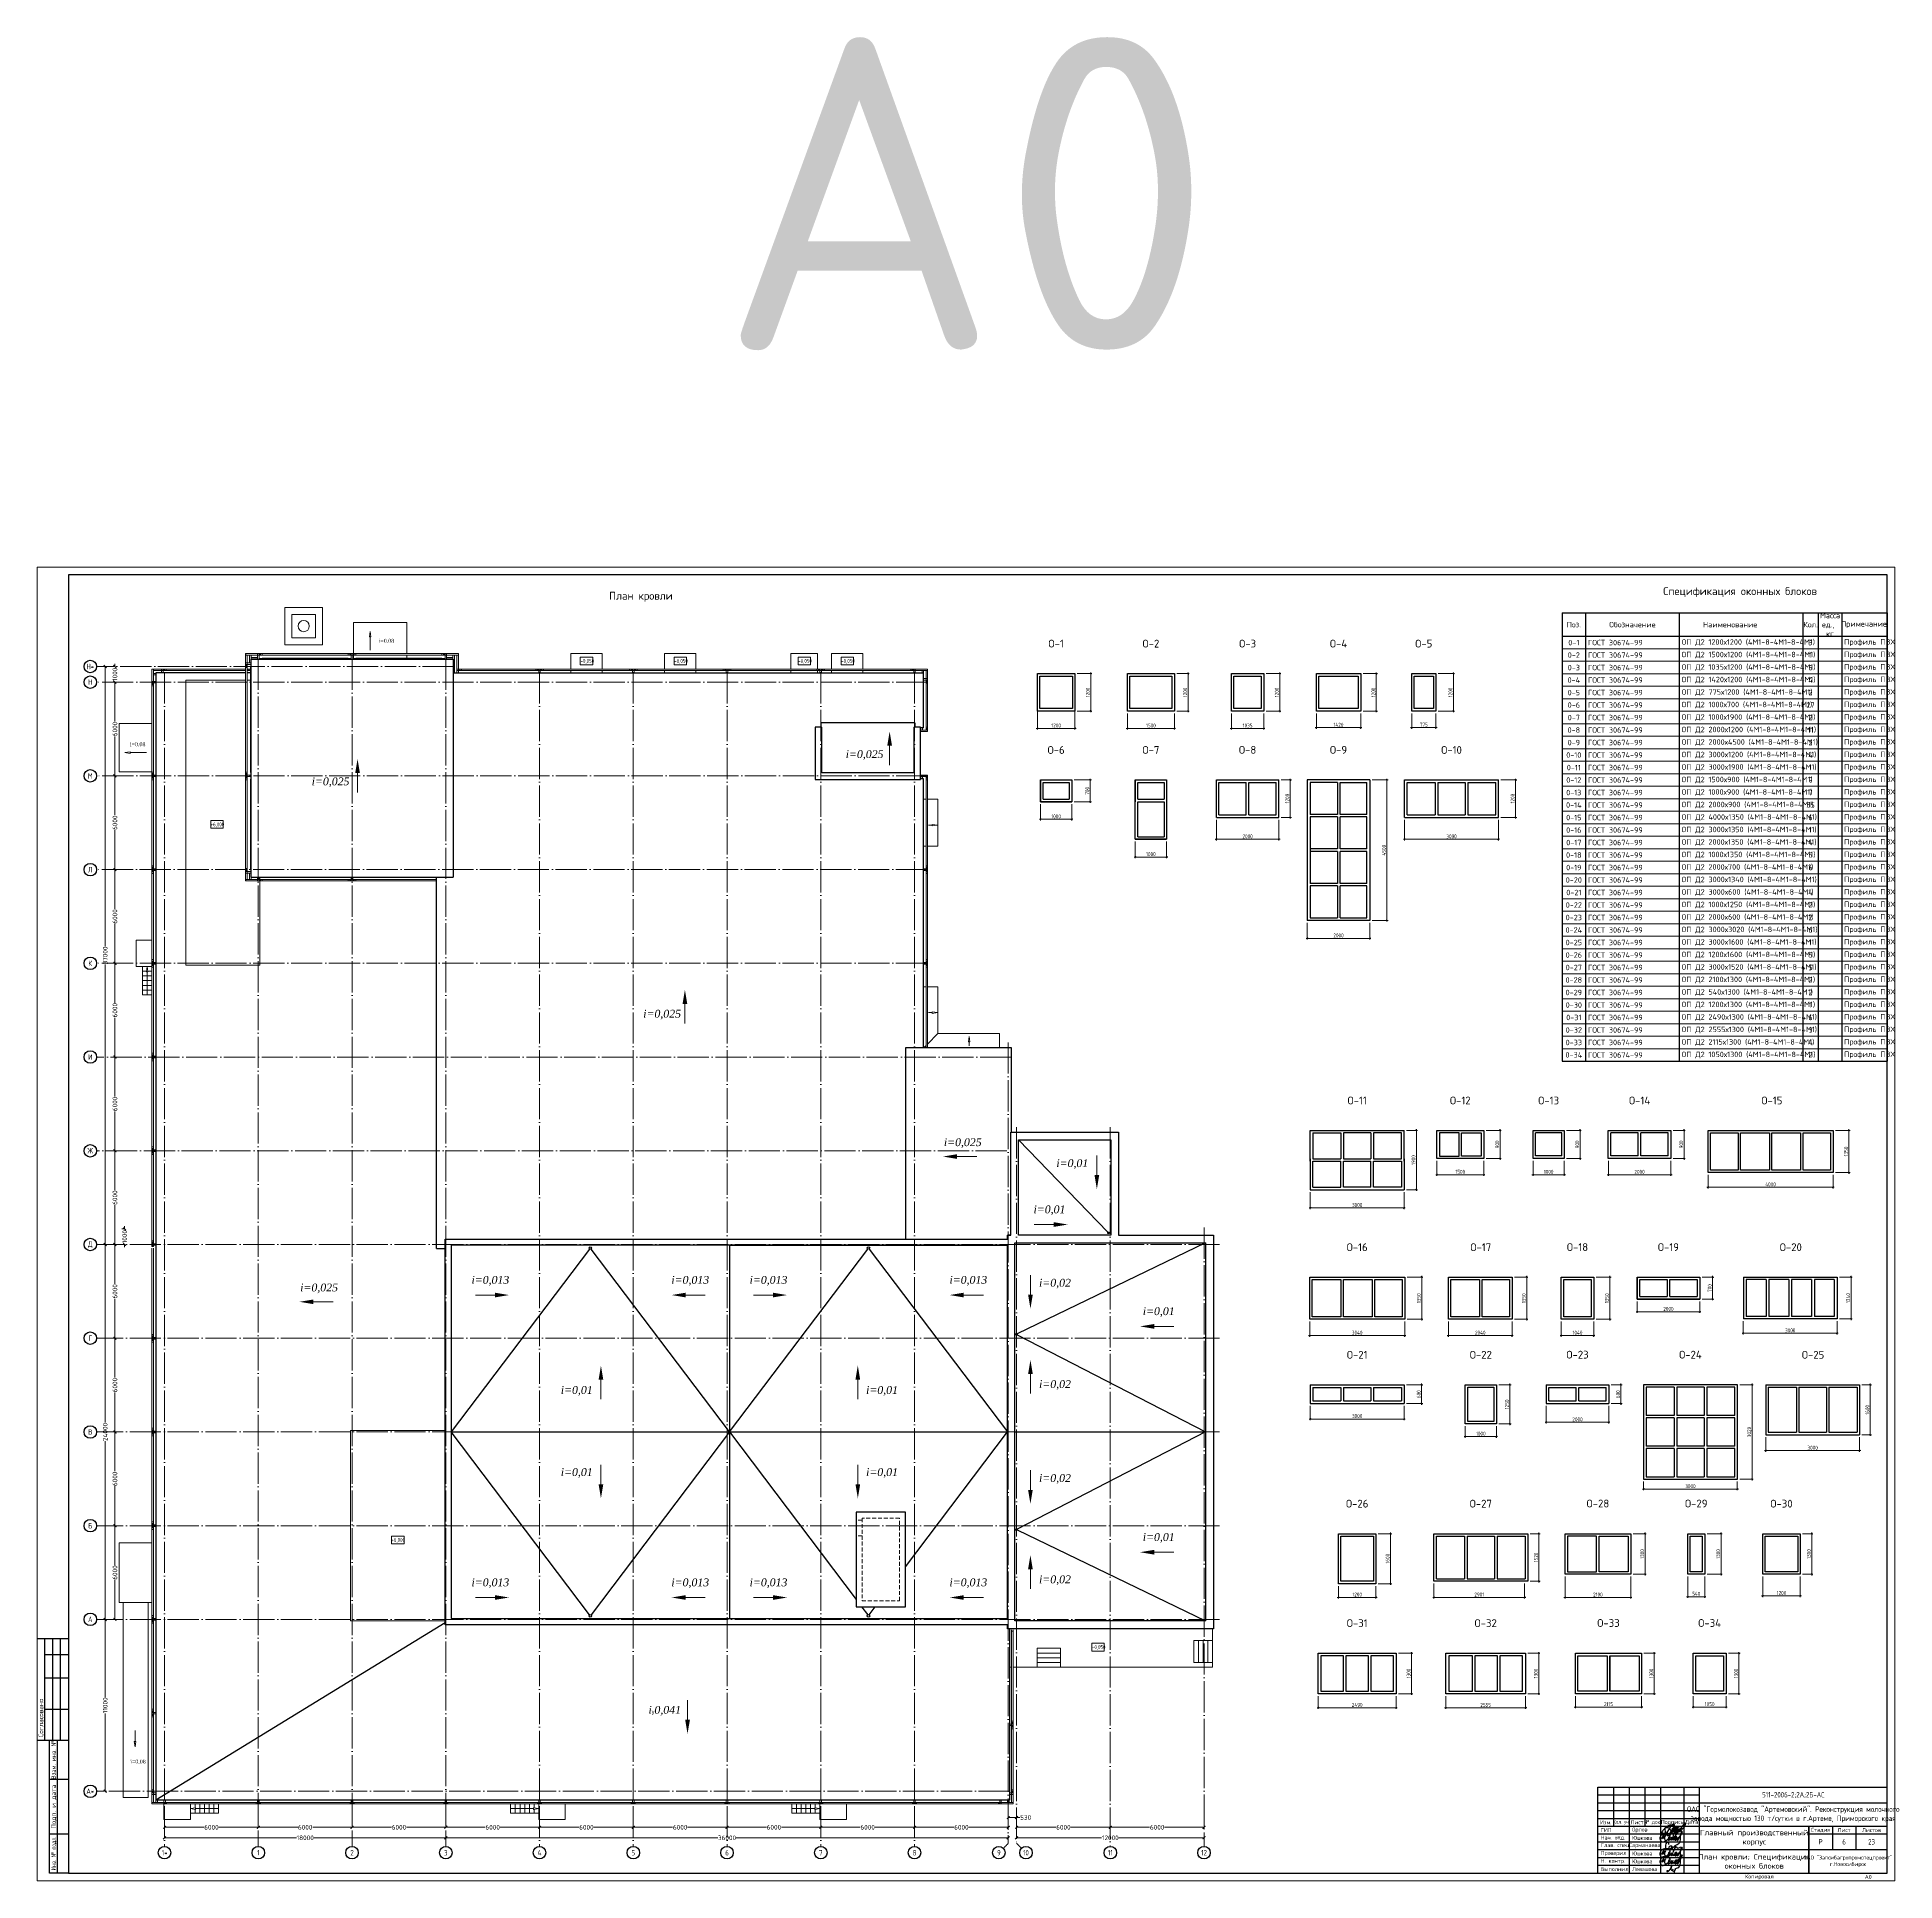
# Model space of a CAD drawing. Extents: x -965262 to 1142518, y -357520 to 71675.
# Drawn here: x -474562 to -355662, y -240088 to -122064 of the extents above; entities that cross this region are included whole.
import ezdxf
from ezdxf.enums import TextEntityAlignment as Align

# ---------------------------------------------------------------- set-up
doc = ezdxf.new("R2010")
doc.units = 0
doc.header["$LTSCALE"] = 10
doc.linetypes.add('DOTE', pattern=[2.42, 2, -0.2, 0.02, -0.2])
doc.linetypes.add('HID', pattern=[0.375, 0.25, -0.125])
doc.layers.get('0').update_dxf_attribs({"linetype": 'CONTINUOUS', "lineweight": 30})
doc.layers.get('Defpoints').update_dxf_attribs({"linetype": 'CONTINUOUS'})
for name, color, linetype, lineweight in [('DOTE', 7, 'DOTE', 9), ('Ростверк', 155, 'CONTINUOUS', 40), ('светиль', 40, 'CONTINUOUS', 30)]:
    doc.layers.add(name, color=color, linetype=linetype, lineweight=lineweight)
doc.styles.add('2.5', font='times.ttf', dxfattribs={"height": 2.5})
doc.styles.add('GOST 2.304', font='isocpeur.ttf', dxfattribs={"width": 0.75, "height": 250})
doc.styles.add('GOST-2.304_Type-B', font='isocpeur.ttf', dxfattribs={"width": 0.9})
doc.styles.get("Standard").update_dxf_attribs({"font": 'isocpeur.ttf', "height": 300})
doc.styles.add('ГОСТ 2м', font='isocpeur.ttf', dxfattribs={"width": 0.8, "height": 250})
doc.dimstyles.get("Standard").update_dxf_attribs({"dimscale": 100, "dimtxt": 300, "dimasz": 1.8, "dimexe": 1.8, "dimexo": 0.625, "dimgap": 0.9, "dimtad": 0, "dimdec": 0, "dimzin": 0, "dimdsep": 46, "dimtxsty": 'Standard', "dimblk": 'ARCHTICK', "dimcen": 0.9, "dimclrd": 256, "dimclre": 256, "dimclrt": 256, "dimadec": 0, "dimazin": 0, "dimtfac": 1, "dimtdec": 0, "dimtofl": 0, "dimtmove": 0, "dimatfit": 3, "dimfxl": 1, "dimtolj": 1, "dimtzin": 0, "dimlwd": 15, "dimlwe": 15, "dimarcsym": 0})
doc.dimstyles.new('Копия ГОСТ 2м', dxfattribs={"dimtxt": 250, "dimasz": 100, "dimexe": 75, "dimexo": 150, "dimgap": 62.5, "dimtad": 1, "dimdec": 0, "dimlfac": 0.5, "dimtxsty": 'ГОСТ 2м', "dimblk": 'ARCHTICK', "dimcen": 150, "dimdle": 75, "dimclrd": 256, "dimclre": 256, "dimclrt": 256, "dimadec": 0, "dimazin": 0, "dimtfac": 1, "dimtdec": 0, "dimtmove": 0, "dimatfit": 3, "dimldrblk": 'OBLIQUE', "dimfxl": 1, "dimlwd": 15, "dimlwe": 15, "dimarcsym": 0})

# ---------------------------------------------------------------- blocks, each defined once
blk = doc.blocks.new('_ArchTick')
at = {"color": 0, "linetype": 'ByBlock', "lineweight": 0, "const_width": 0.4}
blk.add_lwpolyline([(-0.5, -0.5), (0.5, 0.5)], dxfattribs=at)
blk = doc.blocks.new('*D213')
at = {"lineweight": 15, "transparency": 16777216}
for p, q in [((-411877, -236595), (-411877, -236478)), ((-405877, -236595), (-405877, -236478)), ((-411877, -236658), (-409357, -236658)), ((-405877, -236658), (-408397, -236658))]:
    blk.add_line(p, q, dxfattribs=at)
at = {"layer": 'Defpoints', "color": 0, "lineweight": 15, "transparency": 16777216}
for p in [(-411877, -236658), (-411877, -236658), (-405877, -236658)]:
    blk.add_point(p, dxfattribs=at)
at = {"lineweight": 15, "transparency": 16777216, "xscale": 180, "yscale": 180, "zscale": 180, "rotation": 180}
blk.add_blockref('_ArchTick', (-411877, -236658), dxfattribs=at)
at = {"lineweight": 15, "transparency": 16777216, "xscale": 180, "yscale": 180, "zscale": 180}
blk.add_blockref('_ArchTick', (-405877, -236658), dxfattribs=at)
at = {"lineweight": 15, "transparency": 16777216, "insert": (-408877, -236658), "char_height": 300, "attachment_point": 5}
blk.add_mtext('\\A1;6000', dxfattribs=at)
blk = doc.blocks.new('*D214')
at = {"lineweight": 15, "transparency": 16777216}
for p, q in [((-418407, -236595), (-418407, -236478)), ((-412407, -236595), (-412407, -236478)), ((-418407, -236658), (-415887, -236658)), ((-412407, -236658), (-414927, -236658))]:
    blk.add_line(p, q, dxfattribs=at)
at = {"layer": 'Defpoints', "color": 0, "lineweight": 15, "transparency": 16777216}
for p in [(-418407, -236658), (-418407, -236658), (-412407, -236658)]:
    blk.add_point(p, dxfattribs=at)
at = {"lineweight": 15, "transparency": 16777216, "xscale": 180, "yscale": 180, "zscale": 180, "rotation": 180}
blk.add_blockref('_ArchTick', (-418407, -236658), dxfattribs=at)
at = {"lineweight": 15, "transparency": 16777216, "xscale": 180, "yscale": 180, "zscale": 180}
blk.add_blockref('_ArchTick', (-412407, -236658), dxfattribs=at)
at = {"lineweight": 15, "transparency": 16777216, "insert": (-415407, -236658), "char_height": 300, "attachment_point": 5}
blk.add_mtext('\\A1;6000', dxfattribs=at)
blk = doc.blocks.new('*D215')
at = {"lineweight": 15, "transparency": 16777216}
for p, q in [((-412407, -235973), (-412407, -235855)), ((-412407, -236035), (-411877, -236035)), ((-411877, -235973), (-411877, -235855)), ((-411877, -236035), (-411667, -236035))]:
    blk.add_line(p, q, dxfattribs=at)
at = {"layer": 'Defpoints', "color": 0, "lineweight": 15, "transparency": 16777216}
for p in [(-412407, -236035), (-412407, -236035), (-411877, -236035)]:
    blk.add_point(p, dxfattribs=at)
at = {"lineweight": 15, "transparency": 16777216, "xscale": 180, "yscale": 180, "zscale": 180, "rotation": 180}
blk.add_blockref('_ArchTick', (-412407, -236035), dxfattribs=at)
at = {"lineweight": 15, "transparency": 16777216, "xscale": 180, "yscale": 180, "zscale": 180}
blk.add_blockref('_ArchTick', (-411877, -236035), dxfattribs=at)
at = {"lineweight": 15, "transparency": 16777216, "insert": (-411292, -236035), "char_height": 300, "attachment_point": 5}
blk.add_mtext('\\A1;530', dxfattribs=at)
blk = doc.blocks.new('*D216')
at = {"lineweight": 15, "transparency": 16777216}
for p, q in [((-411877, -237270), (-411877, -237153)), ((-411877, -237333), (-406432, -237333)), ((-399877, -237333), (-405322, -237333)), ((-399877, -237270), (-399877, -237153))]:
    blk.add_line(p, q, dxfattribs=at)
at = {"layer": 'Defpoints', "color": 0, "lineweight": 15, "transparency": 16777216}
for p in [(-411877, -237333), (-399877, -237333), (-399877, -237333)]:
    blk.add_point(p, dxfattribs=at)
at = {"lineweight": 15, "transparency": 16777216, "xscale": 180, "yscale": 180, "zscale": 180, "rotation": 180}
blk.add_blockref('_ArchTick', (-411877, -237333), dxfattribs=at)
at = {"lineweight": 15, "transparency": 16777216, "xscale": 180, "yscale": 180, "zscale": 180}
blk.add_blockref('_ArchTick', (-399877, -237333), dxfattribs=at)
at = {"lineweight": 15, "transparency": 16777216, "insert": (-405877, -237333), "char_height": 300, "attachment_point": 5}
blk.add_mtext('\\A1;12000', dxfattribs=at)
blk = doc.blocks.new('*D217')
at = {"lineweight": 15, "transparency": 16777216}
for p, q in [((-424407, -236595), (-424407, -236478)), ((-418407, -236595), (-418407, -236478)), ((-424407, -236658), (-421887, -236658)), ((-418407, -236658), (-420927, -236658))]:
    blk.add_line(p, q, dxfattribs=at)
at = {"layer": 'Defpoints', "color": 0, "lineweight": 15, "transparency": 16777216}
for p in [(-424407, -236658), (-424407, -236658), (-418407, -236658)]:
    blk.add_point(p, dxfattribs=at)
at = {"lineweight": 15, "transparency": 16777216, "xscale": 180, "yscale": 180, "zscale": 180, "rotation": 180}
blk.add_blockref('_ArchTick', (-424407, -236658), dxfattribs=at)
at = {"lineweight": 15, "transparency": 16777216, "xscale": 180, "yscale": 180, "zscale": 180}
blk.add_blockref('_ArchTick', (-418407, -236658), dxfattribs=at)
at = {"lineweight": 15, "transparency": 16777216, "insert": (-421407, -236658), "char_height": 300, "attachment_point": 5}
blk.add_mtext('\\A1;6000', dxfattribs=at)
blk = doc.blocks.new('*D218')
at = {"lineweight": 15, "transparency": 16777216}
for p, q in [((-430407, -236595), (-430407, -236478)), ((-424407, -236595), (-424407, -236478)), ((-430407, -236658), (-427887, -236658)), ((-424407, -236658), (-426927, -236658))]:
    blk.add_line(p, q, dxfattribs=at)
at = {"layer": 'Defpoints', "color": 0, "lineweight": 15, "transparency": 16777216}
for p in [(-430407, -236658), (-430407, -236658), (-424407, -236658)]:
    blk.add_point(p, dxfattribs=at)
at = {"lineweight": 15, "transparency": 16777216, "xscale": 180, "yscale": 180, "zscale": 180, "rotation": 180}
blk.add_blockref('_ArchTick', (-430407, -236658), dxfattribs=at)
at = {"lineweight": 15, "transparency": 16777216, "xscale": 180, "yscale": 180, "zscale": 180}
blk.add_blockref('_ArchTick', (-424407, -236658), dxfattribs=at)
at = {"lineweight": 15, "transparency": 16777216, "insert": (-427407, -236658), "char_height": 300, "attachment_point": 5}
blk.add_mtext('\\A1;6000', dxfattribs=at)
blk = doc.blocks.new('*D219')
at = {"lineweight": 15, "transparency": 16777216}
for p, q in [((-436407, -236595), (-436407, -236478)), ((-430407, -236595), (-430407, -236478)), ((-436407, -236658), (-433887, -236658)), ((-430407, -236658), (-432927, -236658))]:
    blk.add_line(p, q, dxfattribs=at)
at = {"layer": 'Defpoints', "color": 0, "lineweight": 15, "transparency": 16777216}
for p in [(-436407, -236658), (-436407, -236658), (-430407, -236658)]:
    blk.add_point(p, dxfattribs=at)
at = {"lineweight": 15, "transparency": 16777216, "xscale": 180, "yscale": 180, "zscale": 180, "rotation": 180}
blk.add_blockref('_ArchTick', (-436407, -236658), dxfattribs=at)
at = {"lineweight": 15, "transparency": 16777216, "xscale": 180, "yscale": 180, "zscale": 180}
blk.add_blockref('_ArchTick', (-430407, -236658), dxfattribs=at)
at = {"lineweight": 15, "transparency": 16777216, "insert": (-433407, -236658), "char_height": 300, "attachment_point": 5}
blk.add_mtext('\\A1;6000', dxfattribs=at)
blk = doc.blocks.new('*D220')
at = {"lineweight": 15, "transparency": 16777216}
for p, q in [((-442407, -236595), (-442407, -236478)), ((-436407, -236595), (-436407, -236478)), ((-442407, -236658), (-439887, -236658)), ((-436407, -236658), (-438927, -236658))]:
    blk.add_line(p, q, dxfattribs=at)
at = {"layer": 'Defpoints', "color": 0, "lineweight": 15, "transparency": 16777216}
for p in [(-442407, -236658), (-442407, -236658), (-436407, -236658)]:
    blk.add_point(p, dxfattribs=at)
at = {"lineweight": 15, "transparency": 16777216, "xscale": 180, "yscale": 180, "zscale": 180, "rotation": 180}
blk.add_blockref('_ArchTick', (-442407, -236658), dxfattribs=at)
at = {"lineweight": 15, "transparency": 16777216, "xscale": 180, "yscale": 180, "zscale": 180}
blk.add_blockref('_ArchTick', (-436407, -236658), dxfattribs=at)
at = {"lineweight": 15, "transparency": 16777216, "insert": (-439407, -236658), "char_height": 300, "attachment_point": 5}
blk.add_mtext('\\A1;6000', dxfattribs=at)
blk = doc.blocks.new('*D221')
at = {"lineweight": 15, "transparency": 16777216}
for p, q in [((-448407, -236595), (-448407, -236478)), ((-442407, -236595), (-442407, -236478)), ((-448407, -236658), (-445887, -236658)), ((-442407, -236658), (-444927, -236658))]:
    blk.add_line(p, q, dxfattribs=at)
at = {"layer": 'Defpoints', "color": 0, "lineweight": 15, "transparency": 16777216}
for p in [(-448407, -236658), (-448407, -236658), (-442407, -236658)]:
    blk.add_point(p, dxfattribs=at)
at = {"lineweight": 15, "transparency": 16777216, "xscale": 180, "yscale": 180, "zscale": 180, "rotation": 180}
blk.add_blockref('_ArchTick', (-448407, -236658), dxfattribs=at)
at = {"lineweight": 15, "transparency": 16777216, "xscale": 180, "yscale": 180, "zscale": 180}
blk.add_blockref('_ArchTick', (-442407, -236658), dxfattribs=at)
at = {"lineweight": 15, "transparency": 16777216, "insert": (-445407, -236658), "char_height": 300, "attachment_point": 5}
blk.add_mtext('\\A1;6000', dxfattribs=at)
blk = doc.blocks.new('*D222')
at = {"lineweight": 15, "transparency": 16777216}
for p, q in [((-454407, -236595), (-454407, -236478)), ((-448407, -236595), (-448407, -236478)), ((-454407, -236658), (-451887, -236658)), ((-448407, -236658), (-450927, -236658))]:
    blk.add_line(p, q, dxfattribs=at)
at = {"layer": 'Defpoints', "color": 0, "lineweight": 15, "transparency": 16777216}
for p in [(-454407, -236658), (-454407, -236658), (-448407, -236658)]:
    blk.add_point(p, dxfattribs=at)
at = {"lineweight": 15, "transparency": 16777216, "xscale": 180, "yscale": 180, "zscale": 180, "rotation": 180}
blk.add_blockref('_ArchTick', (-454407, -236658), dxfattribs=at)
at = {"lineweight": 15, "transparency": 16777216, "xscale": 180, "yscale": 180, "zscale": 180}
blk.add_blockref('_ArchTick', (-448407, -236658), dxfattribs=at)
at = {"lineweight": 15, "transparency": 16777216, "insert": (-451407, -236658), "char_height": 300, "attachment_point": 5}
blk.add_mtext('\\A1;6000', dxfattribs=at)
blk = doc.blocks.new('*D223')
at = {"lineweight": 15, "transparency": 16777216}
for p, q in [((-460407, -236595), (-460407, -236478)), ((-454407, -236595), (-454407, -236478)), ((-460407, -236658), (-457887, -236658)), ((-454407, -236658), (-456927, -236658))]:
    blk.add_line(p, q, dxfattribs=at)
at = {"layer": 'Defpoints', "color": 0, "lineweight": 15, "transparency": 16777216}
for p in [(-460407, -236658), (-460407, -236658), (-454407, -236658)]:
    blk.add_point(p, dxfattribs=at)
at = {"lineweight": 15, "transparency": 16777216, "xscale": 180, "yscale": 180, "zscale": 180, "rotation": 180}
blk.add_blockref('_ArchTick', (-460407, -236658), dxfattribs=at)
at = {"lineweight": 15, "transparency": 16777216, "xscale": 180, "yscale": 180, "zscale": 180}
blk.add_blockref('_ArchTick', (-454407, -236658), dxfattribs=at)
at = {"lineweight": 15, "transparency": 16777216, "insert": (-457407, -236658), "char_height": 300, "attachment_point": 5}
blk.add_mtext('\\A1;6000', dxfattribs=at)
blk = doc.blocks.new('*D224')
at = {"lineweight": 15, "transparency": 16777216}
for p, q in [((-466407, -236595), (-466407, -236478)), ((-460407, -236595), (-460407, -236478)), ((-466407, -236658), (-463887, -236658)), ((-460407, -236658), (-462927, -236658))]:
    blk.add_line(p, q, dxfattribs=at)
at = {"layer": 'Defpoints', "color": 0, "lineweight": 15, "transparency": 16777216}
for p in [(-466407, -236658), (-466407, -236658), (-460407, -236658)]:
    blk.add_point(p, dxfattribs=at)
at = {"lineweight": 15, "transparency": 16777216, "xscale": 180, "yscale": 180, "zscale": 180, "rotation": 180}
blk.add_blockref('_ArchTick', (-466407, -236658), dxfattribs=at)
at = {"lineweight": 15, "transparency": 16777216, "xscale": 180, "yscale": 180, "zscale": 180}
blk.add_blockref('_ArchTick', (-460407, -236658), dxfattribs=at)
at = {"lineweight": 15, "transparency": 16777216, "insert": (-463407, -236658), "char_height": 300, "attachment_point": 5}
blk.add_mtext('\\A1;6000', dxfattribs=at)
blk = doc.blocks.new('*D225')
at = {"lineweight": 15, "transparency": 16777216}
for p, q in [((-466407, -237270), (-466407, -237153)), ((-466407, -237333), (-457962, -237333)), ((-448407, -237333), (-456852, -237333)), ((-448407, -237270), (-448407, -237153))]:
    blk.add_line(p, q, dxfattribs=at)
at = {"layer": 'Defpoints', "color": 0, "lineweight": 15, "transparency": 16777216}
for p in [(-466407, -237333), (-448407, -237333), (-448407, -237333)]:
    blk.add_point(p, dxfattribs=at)
at = {"lineweight": 15, "transparency": 16777216, "xscale": 180, "yscale": 180, "zscale": 180, "rotation": 180}
blk.add_blockref('_ArchTick', (-466407, -237333), dxfattribs=at)
at = {"lineweight": 15, "transparency": 16777216, "xscale": 180, "yscale": 180, "zscale": 180}
blk.add_blockref('_ArchTick', (-448407, -237333), dxfattribs=at)
at = {"lineweight": 15, "transparency": 16777216, "insert": (-457407, -237333), "char_height": 300, "attachment_point": 5}
blk.add_mtext('\\A1;18000', dxfattribs=at)
blk = doc.blocks.new('*D226')
at = {"lineweight": 15, "transparency": 16777216}
for p, q in [((-448407, -237270), (-448407, -237153)), ((-448407, -237333), (-430992, -237333)), ((-412407, -237333), (-429822, -237333)), ((-412407, -237270), (-412407, -237153))]:
    blk.add_line(p, q, dxfattribs=at)
at = {"layer": 'Defpoints', "color": 0, "lineweight": 15, "transparency": 16777216}
for p in [(-448407, -237333), (-412407, -237333, -1451), (-412407, -237333)]:
    blk.add_point(p, dxfattribs=at)
at = {"lineweight": 15, "transparency": 16777216, "xscale": 180, "yscale": 180, "zscale": 180, "rotation": 180}
blk.add_blockref('_ArchTick', (-448407, -237333), dxfattribs=at)
at = {"lineweight": 15, "transparency": 16777216, "xscale": 180, "yscale": 180, "zscale": 180}
blk.add_blockref('_ArchTick', (-412407, -237333), dxfattribs=at)
at = {"lineweight": 15, "transparency": 16777216, "insert": (-430407, -237333), "char_height": 300, "attachment_point": 5}
blk.add_mtext('\\A1;36000', dxfattribs=at)
blk = doc.blocks.new('*D227')
at = {"lineweight": 15, "transparency": 16777216}
for p, q in [((-470271, -223352), (-470388, -223352)), ((-470208, -223352), (-470208, -228327)), ((-470208, -234352), (-470208, -229377)), ((-470271, -234352), (-470388, -234352))]:
    blk.add_line(p, q, dxfattribs=at)
at = {"layer": 'Defpoints', "color": 0, "lineweight": 15, "transparency": 16777216}
for p in [(-470208, -223352, -1451), (-470208, -234352), (-470208, -234352)]:
    blk.add_point(p, dxfattribs=at)
at = {"lineweight": 15, "transparency": 16777216, "xscale": 180, "yscale": 180, "zscale": 180}
for p, rotation in [((-470208, -223352), 90), ((-470208, -234352), 270)]:
    blk.add_blockref('_ArchTick', p, dxfattribs=dict(at, rotation=rotation))
at = {"lineweight": 15, "transparency": 16777216, "insert": (-470208, -228852), "char_height": 300, "attachment_point": 5, "rotation": 90}
blk.add_mtext('\\A1;11000', dxfattribs=at)
blk = doc.blocks.new('*D228')
at = {"lineweight": 15, "transparency": 16777216}
for p, q in [((-469648, -217352), (-469765, -217352)), ((-469585, -217352), (-469585, -219872)), ((-469585, -223352), (-469585, -220832)), ((-469648, -223352), (-469765, -223352))]:
    blk.add_line(p, q, dxfattribs=at)
at = {"layer": 'Defpoints', "color": 0, "lineweight": 15, "transparency": 16777216}
for p in [(-469585, -217352), (-469585, -217352), (-469585, -223352)]:
    blk.add_point(p, dxfattribs=at)
at = {"lineweight": 15, "transparency": 16777216, "xscale": 180, "yscale": 180, "zscale": 180}
for p, rotation in [((-469585, -217352), 90), ((-469585, -223352), 270)]:
    blk.add_blockref('_ArchTick', p, dxfattribs=dict(at, rotation=rotation))
at = {"lineweight": 15, "transparency": 16777216, "insert": (-469585, -220352), "char_height": 300, "attachment_point": 5, "rotation": 90}
blk.add_mtext('\\A1;6000', dxfattribs=at)
blk = doc.blocks.new('*D229')
at = {"lineweight": 15, "transparency": 16777216}
for p, q in [((-469648, -211352), (-469765, -211352)), ((-469585, -211352), (-469585, -213872)), ((-469585, -217352), (-469585, -214832)), ((-469648, -217352), (-469765, -217352))]:
    blk.add_line(p, q, dxfattribs=at)
at = {"layer": 'Defpoints', "color": 0, "lineweight": 15, "transparency": 16777216}
for p in [(-469585, -211352), (-469585, -211352), (-469585, -217352, 1451)]:
    blk.add_point(p, dxfattribs=at)
at = {"lineweight": 15, "transparency": 16777216, "xscale": 180, "yscale": 180, "zscale": 180}
for p, rotation in [((-469585, -211352), 90), ((-469585, -217352), 270)]:
    blk.add_blockref('_ArchTick', p, dxfattribs=dict(at, rotation=rotation))
at = {"lineweight": 15, "transparency": 16777216, "insert": (-469585, -214352), "char_height": 300, "attachment_point": 5, "rotation": 90}
blk.add_mtext('\\A1;6000', dxfattribs=at)
blk = doc.blocks.new('*D230')
at = {"lineweight": 15, "transparency": 16777216}
for p, q in [((-469648, -205352), (-469765, -205352)), ((-469585, -205352), (-469585, -207872)), ((-469585, -211352), (-469585, -208832)), ((-469648, -211352), (-469765, -211352))]:
    blk.add_line(p, q, dxfattribs=at)
at = {"layer": 'Defpoints', "color": 0, "lineweight": 15, "transparency": 16777216}
for p in [(-469585, -205352), (-469585, -205352), (-469585, -211352, 1451)]:
    blk.add_point(p, dxfattribs=at)
at = {"lineweight": 15, "transparency": 16777216, "xscale": 180, "yscale": 180, "zscale": 180}
for p, rotation in [((-469585, -205352), 90), ((-469585, -211352), 270)]:
    blk.add_blockref('_ArchTick', p, dxfattribs=dict(at, rotation=rotation))
at = {"lineweight": 15, "transparency": 16777216, "insert": (-469585, -208352), "char_height": 300, "attachment_point": 5, "rotation": 90}
blk.add_mtext('\\A1;6000', dxfattribs=at)
blk = doc.blocks.new('*D231')
at = {"lineweight": 15, "transparency": 16777216}
for p, q in [((-469648, -199352), (-469765, -199352)), ((-469585, -199352), (-469585, -201872)), ((-469585, -205352), (-469585, -202832)), ((-469648, -205352), (-469765, -205352))]:
    blk.add_line(p, q, dxfattribs=at)
at = {"layer": 'Defpoints', "color": 0, "lineweight": 15, "transparency": 16777216}
for p in [(-469585, -199352), (-469585, -199352), (-469585, -205352, 1451)]:
    blk.add_point(p, dxfattribs=at)
at = {"lineweight": 15, "transparency": 16777216, "xscale": 180, "yscale": 180, "zscale": 180}
for p, rotation in [((-469585, -199352), 90), ((-469585, -205352), 270)]:
    blk.add_blockref('_ArchTick', p, dxfattribs=dict(at, rotation=rotation))
at = {"lineweight": 15, "transparency": 16777216, "insert": (-469585, -202352), "char_height": 300, "attachment_point": 5, "rotation": 90}
blk.add_mtext('\\A1;6000', dxfattribs=at)
blk = doc.blocks.new('*D232')
at = {"lineweight": 15, "transparency": 16777216}
for p, q in [((-469025, -198352), (-469143, -198352)), ((-468963, -198352), (-468963, -198172)), ((-469025, -199352), (-469143, -199352)), ((-468963, -199352), (-468963, -199532))]:
    blk.add_line(p, q, dxfattribs=at)
at = {"layer": 'Defpoints', "color": 0, "lineweight": 15, "transparency": 16777216}
for p in [(-468963, -198352), (-468963, -198352), (-468963, -199352, 1451)]:
    blk.add_point(p, dxfattribs=at)
at = {"lineweight": 15, "transparency": 16777216, "xscale": 180, "yscale": 180, "zscale": 180}
for p, rotation in [((-468963, -198352), 270), ((-468963, -199352), 90)]:
    blk.add_blockref('_ArchTick', p, dxfattribs=dict(at, rotation=rotation))
at = {"lineweight": 15, "transparency": 16777216, "insert": (-468963, -198852), "char_height": 300, "attachment_point": 5, "rotation": 90}
blk.add_mtext('\\A1;1000', dxfattribs=at)
blk = doc.blocks.new('*D233')
at = {"lineweight": 15, "transparency": 16777216}
for p, q in [((-469585, -193352), (-469585, -195872)), ((-469523, -193352), (-469405, -193352)), ((-469585, -199352), (-469585, -196832)), ((-469523, -199352), (-469405, -199352))]:
    blk.add_line(p, q, dxfattribs=at)
at = {"layer": 'Defpoints', "color": 0, "lineweight": 15, "transparency": 16777216}
for p in [(-469585, -193352), (-469585, -193352), (-469585, -199352, 1451)]:
    blk.add_point(p, dxfattribs=at)
at = {"lineweight": 15, "transparency": 16777216, "xscale": 180, "yscale": 180, "zscale": 180}
for p, rotation in [((-469585, -193352), 90), ((-469585, -199352), 270)]:
    blk.add_blockref('_ArchTick', p, dxfattribs=dict(at, rotation=rotation))
at = {"lineweight": 15, "transparency": 16777216, "insert": (-469585, -196352), "char_height": 300, "attachment_point": 5, "rotation": 90}
blk.add_mtext('\\A1;6000', dxfattribs=at)
blk = doc.blocks.new('*D234')
at = {"lineweight": 15, "transparency": 16777216}
for p, q in [((-470271, -199352), (-470388, -199352)), ((-470208, -199352), (-470208, -210752)), ((-470208, -223352), (-470208, -211952)), ((-470271, -223352), (-470388, -223352))]:
    blk.add_line(p, q, dxfattribs=at)
at = {"layer": 'Defpoints', "color": 0, "lineweight": 15, "transparency": 16777216}
for p in [(-470208, -199352), (-470208, -199352), (-470208, -223352)]:
    blk.add_point(p, dxfattribs=at)
at = {"lineweight": 15, "transparency": 16777216, "xscale": 180, "yscale": 180, "zscale": 180}
for p, rotation in [((-470208, -199352), 90), ((-470208, -223352), 270)]:
    blk.add_blockref('_ArchTick', p, dxfattribs=dict(at, rotation=rotation))
at = {"lineweight": 15, "transparency": 16777216, "insert": (-470208, -211352), "char_height": 300, "attachment_point": 5, "rotation": 90}
blk.add_mtext('\\A1;24000', dxfattribs=at)
blk = doc.blocks.new('*D235')
at = {"lineweight": 15, "transparency": 16777216}
for p, q in [((-469585, -187352), (-469585, -189872)), ((-469523, -187352), (-469405, -187352)), ((-469585, -193352), (-469585, -190832)), ((-469523, -193352), (-469405, -193352))]:
    blk.add_line(p, q, dxfattribs=at)
at = {"layer": 'Defpoints', "color": 0, "lineweight": 15, "transparency": 16777216}
for p in [(-469585, -187352), (-469585, -187352), (-469585, -193352, 1451)]:
    blk.add_point(p, dxfattribs=at)
at = {"lineweight": 15, "transparency": 16777216, "xscale": 180, "yscale": 180, "zscale": 180}
for p, rotation in [((-469585, -187352), 90), ((-469585, -193352), 270)]:
    blk.add_blockref('_ArchTick', p, dxfattribs=dict(at, rotation=rotation))
at = {"lineweight": 15, "transparency": 16777216, "insert": (-469585, -190352), "char_height": 300, "attachment_point": 5, "rotation": 90}
blk.add_mtext('\\A1;6000', dxfattribs=at)
blk = doc.blocks.new('*D236')
at = {"lineweight": 15, "transparency": 16777216}
for p, q in [((-469585, -181352), (-469585, -183872)), ((-469523, -181352), (-469405, -181352)), ((-469585, -187352), (-469585, -184832)), ((-469523, -187352), (-469405, -187352))]:
    blk.add_line(p, q, dxfattribs=at)
at = {"layer": 'Defpoints', "color": 0, "lineweight": 15, "transparency": 16777216}
for p in [(-469585, -181352), (-469585, -181352), (-469585, -187352, 1451)]:
    blk.add_point(p, dxfattribs=at)
at = {"lineweight": 15, "transparency": 16777216, "xscale": 180, "yscale": 180, "zscale": 180}
for p, rotation in [((-469585, -181352), 90), ((-469585, -187352), 270)]:
    blk.add_blockref('_ArchTick', p, dxfattribs=dict(at, rotation=rotation))
at = {"lineweight": 15, "transparency": 16777216, "insert": (-469585, -184352), "char_height": 300, "attachment_point": 5, "rotation": 90}
blk.add_mtext('\\A1;6000', dxfattribs=at)
blk = doc.blocks.new('*D237')
at = {"lineweight": 15, "transparency": 16777216}
for p, q in [((-469585, -175352), (-469585, -177872)), ((-469523, -175352), (-469405, -175352)), ((-469585, -181352), (-469585, -178832)), ((-469523, -181352), (-469405, -181352))]:
    blk.add_line(p, q, dxfattribs=at)
at = {"layer": 'Defpoints', "color": 0, "lineweight": 15, "transparency": 16777216}
for p in [(-469585, -175352), (-469585, -175352), (-469585, -181352, 1451)]:
    blk.add_point(p, dxfattribs=at)
at = {"lineweight": 15, "transparency": 16777216, "xscale": 180, "yscale": 180, "zscale": 180}
for p, rotation in [((-469585, -175352), 90), ((-469585, -181352), 270)]:
    blk.add_blockref('_ArchTick', p, dxfattribs=dict(at, rotation=rotation))
at = {"lineweight": 15, "transparency": 16777216, "insert": (-469585, -178352), "char_height": 300, "attachment_point": 5, "rotation": 90}
blk.add_mtext('\\A1;6000', dxfattribs=at)
blk = doc.blocks.new('*D238')
at = {"lineweight": 15, "transparency": 16777216}
for p, q in [((-469585, -169352), (-469585, -171872)), ((-469523, -169352), (-469405, -169352)), ((-469585, -175352), (-469585, -172832)), ((-469523, -175352), (-469405, -175352))]:
    blk.add_line(p, q, dxfattribs=at)
at = {"layer": 'Defpoints', "color": 0, "lineweight": 15, "transparency": 16777216}
for p in [(-469585, -169352), (-469585, -169352), (-469585, -175352, 1451)]:
    blk.add_point(p, dxfattribs=at)
at = {"lineweight": 15, "transparency": 16777216, "xscale": 180, "yscale": 180, "zscale": 180}
for p, rotation in [((-469585, -169352), 90), ((-469585, -175352), 270)]:
    blk.add_blockref('_ArchTick', p, dxfattribs=dict(at, rotation=rotation))
at = {"lineweight": 15, "transparency": 16777216, "insert": (-469585, -172352), "char_height": 300, "attachment_point": 5, "rotation": 90}
blk.add_mtext('\\A1;6000', dxfattribs=at)
blk = doc.blocks.new('*D239')
at = {"lineweight": 15, "transparency": 16777216}
for p, q in [((-469585, -163352), (-469585, -165872)), ((-469523, -163352), (-469405, -163352)), ((-469585, -169352), (-469585, -166832)), ((-469523, -169352), (-469405, -169352))]:
    blk.add_line(p, q, dxfattribs=at)
at = {"layer": 'Defpoints', "color": 0, "lineweight": 15, "transparency": 16777216}
for p in [(-469585, -163352), (-469585, -163352), (-469585, -169352, 1451)]:
    blk.add_point(p, dxfattribs=at)
at = {"lineweight": 15, "transparency": 16777216, "xscale": 180, "yscale": 180, "zscale": 180}
for p, rotation in [((-469585, -163352), 90), ((-469585, -169352), 270)]:
    blk.add_blockref('_ArchTick', p, dxfattribs=dict(at, rotation=rotation))
at = {"lineweight": 15, "transparency": 16777216, "insert": (-469585, -166352), "char_height": 300, "attachment_point": 5, "rotation": 90}
blk.add_mtext('\\A1;6000', dxfattribs=at)
blk = doc.blocks.new('*D240')
at = {"lineweight": 15, "transparency": 16777216}
for p, q in [((-469648, -162352), (-469765, -162352)), ((-469585, -162352), (-469585, -162172)), ((-469648, -163352), (-469765, -163352)), ((-469585, -163352), (-469585, -163532))]:
    blk.add_line(p, q, dxfattribs=at)
at = {"layer": 'Defpoints', "color": 0, "lineweight": 15, "transparency": 16777216}
for p in [(-469585, -162352), (-469585, -162352), (-469585, -163352, 1451)]:
    blk.add_point(p, dxfattribs=at)
at = {"lineweight": 15, "transparency": 16777216, "xscale": 180, "yscale": 180, "zscale": 180}
for p, rotation in [((-469585, -162352), 270), ((-469585, -163352), 90)]:
    blk.add_blockref('_ArchTick', p, dxfattribs=dict(at, rotation=rotation))
at = {"lineweight": 15, "transparency": 16777216, "insert": (-469585, -162852), "char_height": 300, "attachment_point": 5, "rotation": 90}
blk.add_mtext('\\A1;1000', dxfattribs=at)
blk = doc.blocks.new('*D241')
at = {"lineweight": 15, "transparency": 16777216}
for p, q in [((-470271, -162352), (-470388, -162352)), ((-470208, -162352), (-470208, -180267)), ((-470208, -199352), (-470208, -181437)), ((-469536, -199352), (-470388, -199352))]:
    blk.add_line(p, q, dxfattribs=at)
at = {"layer": 'Defpoints', "color": 0, "lineweight": 15, "transparency": 16777216}
for p in [(-470208, -162352), (-470208, -162352), (-469473, -199352)]:
    blk.add_point(p, dxfattribs=at)
at = {"lineweight": 15, "transparency": 16777216, "xscale": 180, "yscale": 180, "zscale": 180}
for p, rotation in [((-470208, -162352), 90), ((-470208, -199352), 270)]:
    blk.add_blockref('_ArchTick', p, dxfattribs=dict(at, rotation=rotation))
at = {"lineweight": 15, "transparency": 16777216, "insert": (-470208, -180852), "char_height": 300, "attachment_point": 5, "rotation": 90}
blk.add_mtext('\\A1;37000', dxfattribs=at)
blk = doc.blocks.new('*D242')
at = {"lineweight": 15, "transparency": 16777216}
for p, q in [((-405877, -236595), (-405877, -236478)), ((-399877, -236595), (-399877, -236478)), ((-405877, -236658), (-403357, -236658)), ((-399877, -236658), (-402397, -236658))]:
    blk.add_line(p, q, dxfattribs=at)
at = {"layer": 'Defpoints', "color": 0, "lineweight": 15, "transparency": 16777216}
for p in [(-405877, -236658), (-405877, -236658), (-399877, -236658)]:
    blk.add_point(p, dxfattribs=at)
at = {"lineweight": 15, "transparency": 16777216, "xscale": 180, "yscale": 180, "zscale": 180, "rotation": 180}
blk.add_blockref('_ArchTick', (-405877, -236658), dxfattribs=at)
at = {"lineweight": 15, "transparency": 16777216, "xscale": 180, "yscale": 180, "zscale": 180}
blk.add_blockref('_ArchTick', (-399877, -236658), dxfattribs=at)
at = {"lineweight": 15, "transparency": 16777216, "insert": (-402877, -236658), "char_height": 300, "attachment_point": 5}
blk.add_mtext('\\A1;6000', dxfattribs=at)
blk = doc.blocks.new('*D2512')
at = {"lineweight": 15, "transparency": 16777216}
for p, q in [((-407993, -162810), (-407054, -162810)), ((-407129, -162735), (-407129, -165285)), ((-407993, -165210), (-407054, -165210))]:
    blk.add_line(p, q, dxfattribs=at)
at = {"layer": 'Defpoints', "color": 0, "lineweight": 50, "transparency": 16777216}
for p in [(-408143, -162810), (-408143, -165210), (-407129, -165210)]:
    blk.add_point(p, dxfattribs=at)
at = {"lineweight": 15, "transparency": 16777216, "xscale": 100, "yscale": 100, "zscale": 100}
for p, rotation in [((-407129, -162810), 90), ((-407129, -165210), 270)]:
    blk.add_blockref('_ArchTick', p, dxfattribs=dict(at, rotation=rotation))
at = {"lineweight": 15, "transparency": 16777216, "insert": (-407316, -164010), "char_height": 250, "attachment_point": 5, "rotation": 90, "style": 'ГОСТ 2м'}
blk.add_mtext('1200', dxfattribs=at)
blk = doc.blocks.new('_Oblique')
at = {"color": 0, "linetype": 'ByBlock', "lineweight": -2}
blk.add_line((-0.5, -0.5), (0.5, 0.5), dxfattribs=at)
blk = doc.blocks.new('*D2513')
at = {"lineweight": 15, "transparency": 16777216}
for p, q in [((-410543, -162960), (-410543, -166392)), ((-408143, -162960), (-408143, -166392)), ((-410618, -166317), (-408068, -166317))]:
    blk.add_line(p, q, dxfattribs=at)
at = {"layer": 'Defpoints', "color": 0, "lineweight": 50, "transparency": 16777216}
for p in [(-410543, -162810), (-408143, -162810), (-408143, -166317)]:
    blk.add_point(p, dxfattribs=at)
at = {"lineweight": 15, "transparency": 16777216, "xscale": 100, "yscale": 100, "zscale": 100, "rotation": 180}
blk.add_blockref('_ArchTick', (-410543, -166317), dxfattribs=at)
at = {"lineweight": 15, "transparency": 16777216, "xscale": 100, "yscale": 100, "zscale": 100}
blk.add_blockref('_ArchTick', (-408143, -166317), dxfattribs=at)
at = {"transparency": 16777216, "insert": (-409343, -166129), "char_height": 250, "attachment_point": 5, "style": 'ГОСТ 2м'}
blk.add_mtext('1200', dxfattribs=at)
blk = doc.blocks.new('*D2514')
at = {"lineweight": 15, "transparency": 16777216}
for p, q in [((-401627, -162810), (-400820, -162810)), ((-400895, -162735), (-400895, -165285)), ((-401627, -165210), (-400820, -165210))]:
    blk.add_line(p, q, dxfattribs=at)
at = {"layer": 'Defpoints', "color": 0, "lineweight": 50, "transparency": 16777216}
for p in [(-401777, -162810), (-401777, -165210), (-400895, -165210)]:
    blk.add_point(p, dxfattribs=at)
at = {"lineweight": 15, "transparency": 16777216, "xscale": 100, "yscale": 100, "zscale": 100}
for p, rotation in [((-400895, -162810), 90), ((-400895, -165210), 270)]:
    blk.add_blockref('_ArchTick', p, dxfattribs=dict(at, rotation=rotation))
at = {"lineweight": 15, "transparency": 16777216, "insert": (-401083, -164010), "char_height": 250, "attachment_point": 5, "rotation": 90, "style": 'ГОСТ 2м'}
blk.add_mtext('1200', dxfattribs=at)
blk = doc.blocks.new('*D2515')
at = {"lineweight": 15, "transparency": 16777216}
for p, q in [((-404852, -166317), (-401702, -166317)), ((-404777, -165360), (-404777, -166392)), ((-401777, -165360), (-401777, -166392))]:
    blk.add_line(p, q, dxfattribs=at)
at = {"layer": 'Defpoints', "color": 0, "lineweight": 50, "transparency": 16777216}
for p in [(-404777, -165210), (-401777, -165210), (-401777, -166317)]:
    blk.add_point(p, dxfattribs=at)
at = {"lineweight": 15, "transparency": 16777216, "xscale": 100, "yscale": 100, "zscale": 100, "rotation": 180}
blk.add_blockref('_ArchTick', (-404777, -166317), dxfattribs=at)
at = {"lineweight": 15, "transparency": 16777216, "xscale": 100, "yscale": 100, "zscale": 100}
blk.add_blockref('_ArchTick', (-401777, -166317), dxfattribs=at)
at = {"lineweight": 15, "transparency": 16777216, "insert": (-403277, -166129), "char_height": 250, "attachment_point": 5, "style": 'ГОСТ 2м'}
blk.add_mtext('1500', dxfattribs=at)
blk = doc.blocks.new('*D2516')
at = {"lineweight": 15, "transparency": 16777216}
for p, q in [((-395903, -162810), (-394959, -162810)), ((-395034, -162735), (-395034, -165285)), ((-395903, -165210), (-394959, -165210))]:
    blk.add_line(p, q, dxfattribs=at)
at = {"layer": 'Defpoints', "color": 0, "lineweight": 50, "transparency": 16777216}
for p in [(-396053, -162810), (-396053, -165210), (-395034, -165210)]:
    blk.add_point(p, dxfattribs=at)
at = {"lineweight": 15, "transparency": 16777216, "xscale": 100, "yscale": 100, "zscale": 100}
for p, rotation in [((-395034, -162810), 90), ((-395034, -165210), 270)]:
    blk.add_blockref('_ArchTick', p, dxfattribs=dict(at, rotation=rotation))
at = {"lineweight": 15, "transparency": 16777216, "insert": (-395222, -164010), "char_height": 250, "attachment_point": 5, "rotation": 90, "style": 'ГОСТ 2м'}
blk.add_mtext('1200', dxfattribs=at)
blk = doc.blocks.new('*D2517')
at = {"lineweight": 15, "transparency": 16777216}
for p, q in [((-398198, -166317), (-395978, -166317)), ((-398123, -165360), (-398123, -166392)), ((-396053, -165360), (-396053, -166392))]:
    blk.add_line(p, q, dxfattribs=at)
at = {"layer": 'Defpoints', "color": 0, "lineweight": 50, "transparency": 16777216}
for p in [(-398123, -165210), (-396053, -165210), (-396053, -166317)]:
    blk.add_point(p, dxfattribs=at)
at = {"lineweight": 15, "transparency": 16777216, "xscale": 100, "yscale": 100, "zscale": 100, "rotation": 180}
blk.add_blockref('_ArchTick', (-398123, -166317), dxfattribs=at)
at = {"lineweight": 15, "transparency": 16777216, "xscale": 100, "yscale": 100, "zscale": 100}
blk.add_blockref('_ArchTick', (-396053, -166317), dxfattribs=at)
at = {"lineweight": 15, "transparency": 16777216, "insert": (-397088, -166129), "char_height": 250, "attachment_point": 5, "style": 'ГОСТ 2м'}
blk.add_mtext('1035', dxfattribs=at)
blk = doc.blocks.new('*D2518')
at = {"lineweight": 15, "transparency": 16777216}
for p, q in [((-389699, -162810), (-388777, -162810)), ((-388852, -162735), (-388852, -165285)), ((-389699, -165210), (-388777, -165210))]:
    blk.add_line(p, q, dxfattribs=at)
at = {"layer": 'Defpoints', "color": 0, "lineweight": 50, "transparency": 16777216}
for p in [(-389849, -162810), (-389849, -165210), (-388852, -165210)]:
    blk.add_point(p, dxfattribs=at)
at = {"lineweight": 15, "transparency": 16777216, "xscale": 100, "yscale": 100, "zscale": 100}
for p, rotation in [((-388852, -162810), 90), ((-388852, -165210), 270)]:
    blk.add_blockref('_ArchTick', p, dxfattribs=dict(at, rotation=rotation))
at = {"lineweight": 15, "transparency": 16777216, "insert": (-389040, -164010), "char_height": 250, "attachment_point": 5, "rotation": 90, "style": 'ГОСТ 2м'}
blk.add_mtext('1200', dxfattribs=at)
blk = doc.blocks.new('*D2519')
at = {"lineweight": 15, "transparency": 16777216}
for p, q in [((-392764, -166267), (-389774, -166267)), ((-392689, -165360), (-392689, -166342)), ((-389849, -165360), (-389849, -166342))]:
    blk.add_line(p, q, dxfattribs=at)
at = {"layer": 'Defpoints', "color": 0, "lineweight": 50, "transparency": 16777216}
for p in [(-392689, -165210), (-389849, -165210), (-389849, -166267)]:
    blk.add_point(p, dxfattribs=at)
at = {"lineweight": 15, "transparency": 16777216, "xscale": 100, "yscale": 100, "zscale": 100, "rotation": 180}
blk.add_blockref('_ArchTick', (-392689, -166267), dxfattribs=at)
at = {"lineweight": 15, "transparency": 16777216, "xscale": 100, "yscale": 100, "zscale": 100}
blk.add_blockref('_ArchTick', (-389849, -166267), dxfattribs=at)
at = {"lineweight": 15, "transparency": 16777216, "insert": (-391269, -166079), "char_height": 250, "attachment_point": 5, "style": 'ГОСТ 2м'}
blk.add_mtext('1420', dxfattribs=at)
blk = doc.blocks.new('*D2520')
at = {"lineweight": 15, "transparency": 16777216}
for p, q in [((-384887, -162810), (-383846, -162810)), ((-383921, -162735), (-383921, -165285)), ((-384887, -165210), (-383846, -165210))]:
    blk.add_line(p, q, dxfattribs=at)
at = {"layer": 'Defpoints', "color": 0, "lineweight": 50, "transparency": 16777216}
for p in [(-385037, -162810), (-385037, -165210), (-383921, -165210)]:
    blk.add_point(p, dxfattribs=at)
at = {"lineweight": 15, "transparency": 16777216, "xscale": 100, "yscale": 100, "zscale": 100}
for p, rotation in [((-383921, -162810), 90), ((-383921, -165210), 270)]:
    blk.add_blockref('_ArchTick', p, dxfattribs=dict(at, rotation=rotation))
at = {"lineweight": 15, "transparency": 16777216, "insert": (-384108, -164010), "char_height": 250, "attachment_point": 5, "rotation": 90, "style": 'ГОСТ 2м'}
blk.add_mtext('1200', dxfattribs=at)
blk = doc.blocks.new('*D2521')
at = {"lineweight": 15, "transparency": 16777216}
for p, q in [((-386662, -166267), (-384962, -166267)), ((-386587, -165360), (-386587, -166342)), ((-385037, -165360), (-385037, -166342))]:
    blk.add_line(p, q, dxfattribs=at)
at = {"layer": 'Defpoints', "color": 0, "lineweight": 50, "transparency": 16777216}
for p in [(-386587, -165210), (-385037, -165210), (-385037, -166267)]:
    blk.add_point(p, dxfattribs=at)
at = {"lineweight": 15, "transparency": 16777216, "xscale": 100, "yscale": 100, "zscale": 100, "rotation": 180}
blk.add_blockref('_ArchTick', (-386587, -166267), dxfattribs=at)
at = {"lineweight": 15, "transparency": 16777216, "xscale": 100, "yscale": 100, "zscale": 100}
blk.add_blockref('_ArchTick', (-385037, -166267), dxfattribs=at)
at = {"lineweight": 15, "transparency": 16777216, "insert": (-385812, -166079), "char_height": 250, "attachment_point": 5, "style": 'ГОСТ 2м'}
blk.add_mtext('775', dxfattribs=at)
blk = doc.blocks.new('*D2522')
at = {"lineweight": 15, "transparency": 16777216}
for p, q in [((-408193, -169610), (-407087, -169610)), ((-407162, -169535), (-407162, -171085)), ((-408193, -171010), (-407087, -171010))]:
    blk.add_line(p, q, dxfattribs=at)
at = {"layer": 'Defpoints', "color": 0, "lineweight": 50, "transparency": 16777216}
for p in [(-408343, -169610, 0), (-408343, -171010, 0), (-407162, -171010)]:
    blk.add_point(p, dxfattribs=at)
at = {"lineweight": 15, "transparency": 16777216, "xscale": 100, "yscale": 100, "zscale": 100}
for p, rotation in [((-407162, -169610), 90), ((-407162, -171010), 270)]:
    blk.add_blockref('_ArchTick', p, dxfattribs=dict(at, rotation=rotation))
at = {"lineweight": 15, "transparency": 16777216, "insert": (-407350, -170310), "char_height": 250, "attachment_point": 5, "rotation": 90, "style": 'ГОСТ 2м'}
blk.add_mtext('700', dxfattribs=at)
blk = doc.blocks.new('*D2523')
at = {"lineweight": 15, "transparency": 16777216}
for p, q in [((-410343, -171160), (-410343, -172206)), ((-408343, -171160), (-408343, -172206)), ((-410418, -172131), (-408268, -172131))]:
    blk.add_line(p, q, dxfattribs=at)
at = {"layer": 'Defpoints', "color": 0, "lineweight": 50, "transparency": 16777216}
for p in [(-410343, -171010, 0), (-408343, -171010, 0), (-408343, -172131)]:
    blk.add_point(p, dxfattribs=at)
at = {"lineweight": 15, "transparency": 16777216, "xscale": 100, "yscale": 100, "zscale": 100, "rotation": 180}
blk.add_blockref('_ArchTick', (-410343, -172131), dxfattribs=at)
at = {"lineweight": 15, "transparency": 16777216, "xscale": 100, "yscale": 100, "zscale": 100}
blk.add_blockref('_ArchTick', (-408343, -172131), dxfattribs=at)
at = {"lineweight": 15, "transparency": 16777216, "insert": (-409343, -171943), "char_height": 250, "attachment_point": 5, "style": 'ГОСТ 2м'}
blk.add_mtext('1000', dxfattribs=at)
blk = doc.blocks.new('*D2524')
at = {"lineweight": 15, "transparency": 16777216}
for p, q in [((-404277, -173560), (-404277, -174623)), ((-402277, -173560), (-402277, -174623)), ((-404352, -174548), (-402202, -174548))]:
    blk.add_line(p, q, dxfattribs=at)
at = {"layer": 'Defpoints', "color": 0, "lineweight": 50, "transparency": 16777216}
for p in [(-404277, -173410, 0), (-402277, -173410, 0), (-402277, -174548)]:
    blk.add_point(p, dxfattribs=at)
at = {"lineweight": 15, "transparency": 16777216, "xscale": 100, "yscale": 100, "zscale": 100, "rotation": 180}
blk.add_blockref('_ArchTick', (-404277, -174548), dxfattribs=at)
at = {"lineweight": 15, "transparency": 16777216, "xscale": 100, "yscale": 100, "zscale": 100}
blk.add_blockref('_ArchTick', (-402277, -174548), dxfattribs=at)
at = {"lineweight": 15, "transparency": 16777216, "insert": (-403277, -174360), "char_height": 250, "attachment_point": 5, "style": 'ГОСТ 2м'}
blk.add_mtext('1000', dxfattribs=at)
blk = doc.blocks.new('*D2525')
at = {"lineweight": 15, "transparency": 16777216}
for p, q in [((-399088, -172160), (-399088, -173485)), ((-395088, -172160), (-395088, -173485)), ((-399163, -173410), (-395013, -173410))]:
    blk.add_line(p, q, dxfattribs=at)
at = {"layer": 'Defpoints', "color": 0, "lineweight": 50, "transparency": 16777216}
for p in [(-399088, -172010), (-395088, -172010), (-395088, -173410)]:
    blk.add_point(p, dxfattribs=at)
at = {"lineweight": 15, "transparency": 16777216, "xscale": 100, "yscale": 100, "zscale": 100, "rotation": 180}
blk.add_blockref('_ArchTick', (-399088, -173410), dxfattribs=at)
at = {"lineweight": 15, "transparency": 16777216, "xscale": 100, "yscale": 100, "zscale": 100}
blk.add_blockref('_ArchTick', (-395088, -173410), dxfattribs=at)
at = {"lineweight": 15, "transparency": 16777216, "insert": (-397088, -173223), "char_height": 250, "attachment_point": 5, "style": 'ГОСТ 2м'}
blk.add_mtext('2000', dxfattribs=at)
blk = doc.blocks.new('*D2526')
at = {"lineweight": 15, "transparency": 16777216}
for p, q in [((-394938, -169610), (-394283, -169610)), ((-394358, -169535), (-394358, -172085)), ((-394938, -172010), (-394283, -172010))]:
    blk.add_line(p, q, dxfattribs=at)
at = {"layer": 'Defpoints', "color": 0, "lineweight": 50, "transparency": 16777216}
for p in [(-395088, -169610), (-395088, -172010), (-394358, -172010)]:
    blk.add_point(p, dxfattribs=at)
at = {"lineweight": 15, "transparency": 16777216, "xscale": 100, "yscale": 100, "zscale": 100}
for p, rotation in [((-394358, -169610), 90), ((-394358, -172010), 270)]:
    blk.add_blockref('_ArchTick', p, dxfattribs=dict(at, rotation=rotation))
at = {"lineweight": 15, "transparency": 16777216, "insert": (-394546, -170810), "char_height": 250, "attachment_point": 5, "rotation": 90, "style": 'ГОСТ 2м'}
blk.add_mtext('1200', dxfattribs=at)
blk = doc.blocks.new('*D2527')
at = {"lineweight": 15, "transparency": 16777216}
for p, q in [((-393269, -178760), (-393269, -179828)), ((-389269, -178760), (-389269, -179828)), ((-393344, -179753), (-389194, -179753))]:
    blk.add_line(p, q, dxfattribs=at)
at = {"layer": 'Defpoints', "color": 0, "lineweight": 50, "transparency": 16777216}
for p in [(-393269, -178610, 0), (-389269, -178610, 0), (-389269, -179753)]:
    blk.add_point(p, dxfattribs=at)
at = {"lineweight": 15, "transparency": 16777216, "xscale": 100, "yscale": 100, "zscale": 100, "rotation": 180}
blk.add_blockref('_ArchTick', (-393269, -179753), dxfattribs=at)
at = {"lineweight": 15, "transparency": 16777216, "xscale": 100, "yscale": 100, "zscale": 100}
blk.add_blockref('_ArchTick', (-389269, -179753), dxfattribs=at)
at = {"lineweight": 15, "transparency": 16777216, "insert": (-391269, -179566), "char_height": 250, "attachment_point": 5, "style": 'ГОСТ 2м'}
blk.add_mtext('2000', dxfattribs=at)
blk = doc.blocks.new('*D2511')
at = {"lineweight": 15, "transparency": 16777216}
for p, q in [((-389119, -169610), (-388100, -169610)), ((-388175, -169535), (-388175, -178685)), ((-389119, -178610), (-388100, -178610))]:
    blk.add_line(p, q, dxfattribs=at)
at = {"layer": 'Defpoints', "color": 0, "lineweight": 50, "transparency": 16777216}
for p in [(-389269, -169610), (-389269, -178610, 0), (-388175, -178610)]:
    blk.add_point(p, dxfattribs=at)
at = {"lineweight": 15, "transparency": 16777216, "xscale": 100, "yscale": 100, "zscale": 100}
for p, rotation in [((-388175, -169610), 90), ((-388175, -178610), 270)]:
    blk.add_blockref('_ArchTick', p, dxfattribs=dict(at, rotation=rotation))
at = {"lineweight": 15, "transparency": 16777216, "insert": (-388363, -174110), "char_height": 250, "attachment_point": 5, "rotation": 90, "style": 'ГОСТ 2м'}
blk.add_mtext('4500', dxfattribs=at)
blk = doc.blocks.new('*D2528')
at = {"lineweight": 15, "transparency": 16777216}
for p, q in [((-380886, -169610), (-379863, -169610)), ((-379938, -169535), (-379938, -172085)), ((-380886, -172010), (-379863, -172010))]:
    blk.add_line(p, q, dxfattribs=at)
at = {"layer": 'Defpoints', "color": 0, "lineweight": 50, "transparency": 16777216}
for p in [(-381036, -169610), (-381036, -172010), (-379938, -172010)]:
    blk.add_point(p, dxfattribs=at)
at = {"lineweight": 15, "transparency": 16777216, "xscale": 100, "yscale": 100, "zscale": 100}
for p, rotation in [((-379938, -169610), 90), ((-379938, -172010), 270)]:
    blk.add_blockref('_ArchTick', p, dxfattribs=dict(at, rotation=rotation))
at = {"lineweight": 15, "transparency": 16777216, "insert": (-380125, -170810), "char_height": 250, "attachment_point": 5, "rotation": 90, "style": 'ГОСТ 2м'}
blk.add_mtext('1200', dxfattribs=at)
blk = doc.blocks.new('*D2529')
at = {"lineweight": 15, "transparency": 16777216}
for p, q in [((-387036, -172160), (-387036, -173485)), ((-381036, -172160), (-381036, -173485)), ((-387111, -173410), (-380961, -173410))]:
    blk.add_line(p, q, dxfattribs=at)
at = {"layer": 'Defpoints', "color": 0, "lineweight": 50, "transparency": 16777216}
for p in [(-387036, -172010), (-381036, -172010), (-381036, -173410)]:
    blk.add_point(p, dxfattribs=at)
at = {"lineweight": 15, "transparency": 16777216, "xscale": 100, "yscale": 100, "zscale": 100, "rotation": 180}
blk.add_blockref('_ArchTick', (-387036, -173410), dxfattribs=at)
at = {"lineweight": 15, "transparency": 16777216, "xscale": 100, "yscale": 100, "zscale": 100}
blk.add_blockref('_ArchTick', (-381036, -173410), dxfattribs=at)
at = {"lineweight": 15, "transparency": 16777216, "insert": (-384036, -173223), "char_height": 250, "attachment_point": 5, "style": 'ГОСТ 2м'}
blk.add_mtext('3000', dxfattribs=at)
blk = doc.blocks.new('*D2530')
at = {"lineweight": 15, "transparency": 16777216}
for p, q in [((-386925, -192047), (-386211, -192047)), ((-386286, -191972), (-386286, -195922)), ((-386925, -195847), (-386211, -195847))]:
    blk.add_line(p, q, dxfattribs=at)
at = {"layer": 'Defpoints', "color": 0, "lineweight": 50, "transparency": 16777216}
for p in [(-387075, -192047), (-387075, -195847), (-386286, -195847)]:
    blk.add_point(p, dxfattribs=at)
at = {"lineweight": 15, "transparency": 16777216, "xscale": 100, "yscale": 100, "zscale": 100}
for p, rotation in [((-386286, -192047), 90), ((-386286, -195847), 270)]:
    blk.add_blockref('_ArchTick', p, dxfattribs=dict(at, rotation=rotation))
at = {"lineweight": 15, "transparency": 16777216, "insert": (-386473, -193947), "char_height": 250, "attachment_point": 5, "rotation": 90, "style": 'ГОСТ 2м'}
blk.add_mtext('1900', dxfattribs=at)
blk = doc.blocks.new('*D2531')
at = {"lineweight": 15, "transparency": 16777216}
for p, q in [((-393075, -195997), (-393075, -197082)), ((-387075, -195997), (-387075, -197082)), ((-393150, -197007), (-387000, -197007))]:
    blk.add_line(p, q, dxfattribs=at)
at = {"layer": 'Defpoints', "color": 0, "lineweight": 50, "transparency": 16777216}
for p in [(-393075, -195847), (-387075, -195847), (-387075, -197007)]:
    blk.add_point(p, dxfattribs=at)
at = {"lineweight": 15, "transparency": 16777216, "xscale": 100, "yscale": 100, "zscale": 100, "rotation": 180}
blk.add_blockref('_ArchTick', (-393075, -197007), dxfattribs=at)
at = {"lineweight": 15, "transparency": 16777216, "xscale": 100, "yscale": 100, "zscale": 100}
blk.add_blockref('_ArchTick', (-387075, -197007), dxfattribs=at)
at = {"lineweight": 15, "transparency": 16777216, "insert": (-390075, -196820), "char_height": 250, "attachment_point": 5, "style": 'ГОСТ 2м'}
blk.add_mtext('3000', dxfattribs=at)
blk = doc.blocks.new('*D2532')
at = {"lineweight": 15, "transparency": 16777216}
for p, q in [((-381826, -192047), (-380853, -192047)), ((-380928, -191972), (-380928, -193922)), ((-381826, -193847), (-380853, -193847))]:
    blk.add_line(p, q, dxfattribs=at)
at = {"layer": 'Defpoints', "color": 0, "lineweight": 50, "transparency": 16777216}
for p in [(-381976, -192047), (-381976, -193847), (-380928, -193847)]:
    blk.add_point(p, dxfattribs=at)
at = {"lineweight": 15, "transparency": 16777216, "xscale": 100, "yscale": 100, "zscale": 100}
for p, rotation in [((-380928, -192047), 90), ((-380928, -193847), 270)]:
    blk.add_blockref('_ArchTick', p, dxfattribs=dict(at, rotation=rotation))
at = {"lineweight": 15, "transparency": 16777216, "insert": (-381116, -192947), "char_height": 250, "attachment_point": 5, "rotation": 90, "style": 'ГОСТ 2м'}
blk.add_mtext('900', dxfattribs=at)
blk = doc.blocks.new('*D2533')
at = {"lineweight": 15, "transparency": 16777216}
for p, q in [((-385051, -194884), (-381901, -194884)), ((-384976, -193997), (-384976, -194959)), ((-381976, -193997), (-381976, -194959))]:
    blk.add_line(p, q, dxfattribs=at)
at = {"layer": 'Defpoints', "color": 0, "lineweight": 50, "transparency": 16777216}
for p in [(-384976, -193847), (-381976, -193847), (-381976, -194884)]:
    blk.add_point(p, dxfattribs=at)
at = {"lineweight": 15, "transparency": 16777216, "xscale": 100, "yscale": 100, "zscale": 100, "rotation": 180}
blk.add_blockref('_ArchTick', (-384976, -194884), dxfattribs=at)
at = {"lineweight": 15, "transparency": 16777216, "xscale": 100, "yscale": 100, "zscale": 100}
blk.add_blockref('_ArchTick', (-381976, -194884), dxfattribs=at)
at = {"lineweight": 15, "transparency": 16777216, "insert": (-383476, -194696), "char_height": 250, "attachment_point": 5, "style": 'ГОСТ 2м'}
blk.add_mtext('1500', dxfattribs=at)
blk = doc.blocks.new('*D2534')
at = {"lineweight": 15, "transparency": 16777216}
for p, q in [((-376670, -192047), (-375733, -192047)), ((-375808, -191972), (-375808, -193922)), ((-376670, -193847), (-375733, -193847))]:
    blk.add_line(p, q, dxfattribs=at)
at = {"layer": 'Defpoints', "color": 0, "lineweight": 50, "transparency": 16777216}
for p in [(-376820, -192047, 0), (-376820, -193847, 0), (-375808, -193847)]:
    blk.add_point(p, dxfattribs=at)
at = {"lineweight": 15, "transparency": 16777216, "xscale": 100, "yscale": 100, "zscale": 100}
for p, rotation in [((-375808, -192047), 90), ((-375808, -193847), 270)]:
    blk.add_blockref('_ArchTick', p, dxfattribs=dict(at, rotation=rotation))
at = {"lineweight": 15, "transparency": 16777216, "insert": (-375995, -192947), "char_height": 250, "attachment_point": 5, "rotation": 90, "style": 'ГОСТ 2м'}
blk.add_mtext('900', dxfattribs=at)
blk = doc.blocks.new('*D2535')
at = {"lineweight": 15, "transparency": 16777216}
for p, q in [((-378895, -194884), (-376745, -194884)), ((-378820, -193997), (-378820, -194959)), ((-376820, -193997), (-376820, -194959))]:
    blk.add_line(p, q, dxfattribs=at)
at = {"layer": 'Defpoints', "color": 0, "lineweight": 50, "transparency": 16777216}
for p in [(-378820, -193847, 0), (-376820, -193847, 0), (-376820, -194884)]:
    blk.add_point(p, dxfattribs=at)
at = {"lineweight": 15, "transparency": 16777216, "xscale": 100, "yscale": 100, "zscale": 100, "rotation": 180}
blk.add_blockref('_ArchTick', (-378820, -194884), dxfattribs=at)
at = {"lineweight": 15, "transparency": 16777216, "xscale": 100, "yscale": 100, "zscale": 100}
blk.add_blockref('_ArchTick', (-376820, -194884), dxfattribs=at)
at = {"lineweight": 15, "transparency": 16777216, "insert": (-377820, -194696), "char_height": 250, "attachment_point": 5, "style": 'ГОСТ 2м'}
blk.add_mtext('1000', dxfattribs=at)
blk = doc.blocks.new('*D2536')
at = {"lineweight": 15, "transparency": 16777216}
for p, q in [((-369850, -192047), (-369077, -192047)), ((-369152, -191972), (-369152, -193922)), ((-369850, -193847), (-369077, -193847))]:
    blk.add_line(p, q, dxfattribs=at)
at = {"layer": 'Defpoints', "color": 0, "lineweight": 50, "transparency": 16777216}
for p in [(-370000, -192047, 0), (-370000, -193847, 0), (-369152, -193847)]:
    blk.add_point(p, dxfattribs=at)
at = {"lineweight": 15, "transparency": 16777216, "xscale": 100, "yscale": 100, "zscale": 100}
for p, rotation in [((-369152, -192047), 90), ((-369152, -193847), 270)]:
    blk.add_blockref('_ArchTick', p, dxfattribs=dict(at, rotation=rotation))
at = {"lineweight": 15, "transparency": 16777216, "insert": (-369340, -192947), "char_height": 250, "attachment_point": 5, "rotation": 90, "style": 'ГОСТ 2м'}
blk.add_mtext('900', dxfattribs=at)
blk = doc.blocks.new('*D2537')
at = {"lineweight": 15, "transparency": 16777216}
for p, q in [((-374075, -194884), (-369925, -194884)), ((-374000, -193997), (-374000, -194959)), ((-370000, -193997), (-370000, -194959))]:
    blk.add_line(p, q, dxfattribs=at)
at = {"layer": 'Defpoints', "color": 0, "lineweight": 50, "transparency": 16777216}
for p in [(-374000, -193847, 0), (-370000, -193847, 0), (-370000, -194884)]:
    blk.add_point(p, dxfattribs=at)
at = {"lineweight": 15, "transparency": 16777216, "xscale": 100, "yscale": 100, "zscale": 100, "rotation": 180}
blk.add_blockref('_ArchTick', (-374000, -194884), dxfattribs=at)
at = {"lineweight": 15, "transparency": 16777216, "xscale": 100, "yscale": 100, "zscale": 100}
blk.add_blockref('_ArchTick', (-370000, -194884), dxfattribs=at)
at = {"lineweight": 15, "transparency": 16777216, "insert": (-372000, -194696), "char_height": 250, "attachment_point": 5, "style": 'ГОСТ 2м'}
blk.add_mtext('2000', dxfattribs=at)
blk = doc.blocks.new('*D2538')
at = {"lineweight": 15, "transparency": 16777216}
for p, q in [((-359466, -192047), (-358523, -192047)), ((-358598, -191972), (-358598, -194822)), ((-359466, -194747), (-358523, -194747))]:
    blk.add_line(p, q, dxfattribs=at)
at = {"layer": 'Defpoints', "color": 0, "lineweight": 50, "transparency": 16777216}
for p in [(-359616, -192047, 0), (-359616, -194747, 0), (-358598, -194747)]:
    blk.add_point(p, dxfattribs=at)
at = {"lineweight": 15, "transparency": 16777216, "xscale": 100, "yscale": 100, "zscale": 100}
for p, rotation in [((-358598, -192047), 90), ((-358598, -194747), 270)]:
    blk.add_blockref('_ArchTick', p, dxfattribs=dict(at, rotation=rotation))
at = {"lineweight": 15, "transparency": 16777216, "insert": (-358786, -193397), "char_height": 250, "attachment_point": 5, "rotation": 90, "style": 'ГОСТ 2м'}
blk.add_mtext('1350', dxfattribs=at)
blk = doc.blocks.new('*D2539')
at = {"lineweight": 15, "transparency": 16777216}
for p, q in [((-386885, -201441), (-385869, -201441)), ((-385944, -201366), (-385944, -204216)), ((-386885, -204141), (-385869, -204141))]:
    blk.add_line(p, q, dxfattribs=at)
at = {"layer": 'Defpoints', "color": 0, "lineweight": 50, "transparency": 16777216}
for p in [(-387035, -201441), (-387035, -204141), (-385944, -204141)]:
    blk.add_point(p, dxfattribs=at)
at = {"lineweight": 15, "transparency": 16777216, "xscale": 100, "yscale": 100, "zscale": 100}
for p, rotation in [((-385944, -201441), 90), ((-385944, -204141), 270)]:
    blk.add_blockref('_ArchTick', p, dxfattribs=dict(at, rotation=rotation))
at = {"lineweight": 15, "transparency": 16777216, "insert": (-386131, -202791), "char_height": 250, "attachment_point": 5, "rotation": 90, "style": 'ГОСТ 2м'}
blk.add_mtext('1350', dxfattribs=at)
blk = doc.blocks.new('*D2540')
at = {"lineweight": 15, "transparency": 16777216}
for p, q in [((-393115, -204291), (-393115, -205260)), ((-387035, -204291), (-387035, -205260)), ((-393190, -205185), (-386960, -205185))]:
    blk.add_line(p, q, dxfattribs=at)
at = {"layer": 'Defpoints', "color": 0, "lineweight": 50, "transparency": 16777216}
for p in [(-393115, -204141), (-387035, -204141), (-387035, -205185)]:
    blk.add_point(p, dxfattribs=at)
at = {"lineweight": 15, "transparency": 16777216, "xscale": 100, "yscale": 100, "zscale": 100, "rotation": 180}
blk.add_blockref('_ArchTick', (-393115, -205185), dxfattribs=at)
at = {"lineweight": 15, "transparency": 16777216, "xscale": 100, "yscale": 100, "zscale": 100}
blk.add_blockref('_ArchTick', (-387035, -205185), dxfattribs=at)
at = {"lineweight": 15, "transparency": 16777216, "insert": (-390075, -204997), "char_height": 250, "attachment_point": 5, "style": 'ГОСТ 2м'}
blk.add_mtext('3040', dxfattribs=at)
blk = doc.blocks.new('*D2541')
at = {"lineweight": 15, "transparency": 16777216}
for p, q in [((-380008, -201441), (-379148, -201441)), ((-379223, -201366), (-379223, -204216)), ((-380008, -204141), (-379148, -204141))]:
    blk.add_line(p, q, dxfattribs=at)
at = {"layer": 'Defpoints', "color": 0, "lineweight": 50, "transparency": 16777216}
for p in [(-380158, -201441), (-380158, -204141), (-379223, -204141)]:
    blk.add_point(p, dxfattribs=at)
at = {"lineweight": 15, "transparency": 16777216, "xscale": 100, "yscale": 100, "zscale": 100}
for p, rotation in [((-379223, -201441), 90), ((-379223, -204141), 270)]:
    blk.add_blockref('_ArchTick', p, dxfattribs=dict(at, rotation=rotation))
at = {"lineweight": 15, "transparency": 16777216, "insert": (-379410, -202791), "char_height": 250, "attachment_point": 5, "rotation": 90, "style": 'ГОСТ 2м'}
blk.add_mtext('1350', dxfattribs=at)
blk = doc.blocks.new('*D2542')
at = {"lineweight": 15, "transparency": 16777216}
for p, q in [((-384238, -204291), (-384238, -205260)), ((-380158, -204291), (-380158, -205260)), ((-384313, -205185), (-380083, -205185))]:
    blk.add_line(p, q, dxfattribs=at)
at = {"layer": 'Defpoints', "color": 0, "lineweight": 50, "transparency": 16777216}
for p in [(-384238, -204141), (-380158, -204141), (-380158, -205185)]:
    blk.add_point(p, dxfattribs=at)
at = {"lineweight": 15, "transparency": 16777216, "xscale": 100, "yscale": 100, "zscale": 100, "rotation": 180}
blk.add_blockref('_ArchTick', (-384238, -205185), dxfattribs=at)
at = {"lineweight": 15, "transparency": 16777216, "xscale": 100, "yscale": 100, "zscale": 100}
blk.add_blockref('_ArchTick', (-380158, -205185), dxfattribs=at)
at = {"lineweight": 15, "transparency": 16777216, "insert": (-382198, -204997), "char_height": 250, "attachment_point": 5, "style": 'ГОСТ 2м'}
blk.add_mtext('2040', dxfattribs=at)
blk = doc.blocks.new('*D2543')
at = {"lineweight": 15, "transparency": 16777216}
for p, q in [((-374782, -201441), (-373828, -201441)), ((-373903, -201366), (-373903, -204216)), ((-374782, -204141), (-373828, -204141))]:
    blk.add_line(p, q, dxfattribs=at)
at = {"layer": 'Defpoints', "color": 0, "lineweight": 50, "transparency": 16777216}
for p in [(-374932, -201441), (-374932, -204141), (-373903, -204141)]:
    blk.add_point(p, dxfattribs=at)
at = {"lineweight": 15, "transparency": 16777216, "xscale": 100, "yscale": 100, "zscale": 100}
for p, rotation in [((-373903, -201441), 90), ((-373903, -204141), 270)]:
    blk.add_blockref('_ArchTick', p, dxfattribs=dict(at, rotation=rotation))
at = {"lineweight": 15, "transparency": 16777216, "insert": (-374091, -202791), "char_height": 250, "attachment_point": 5, "rotation": 90, "style": 'ГОСТ 2м'}
blk.add_mtext('1350', dxfattribs=at)
blk = doc.blocks.new('*D2544')
at = {"lineweight": 15, "transparency": 16777216}
for p, q in [((-377012, -204291), (-377012, -205260)), ((-374932, -204291), (-374932, -205260)), ((-377087, -205185), (-374857, -205185))]:
    blk.add_line(p, q, dxfattribs=at)
at = {"layer": 'Defpoints', "color": 0, "lineweight": 50, "transparency": 16777216}
for p in [(-377012, -204141), (-374932, -204141), (-374932, -205185)]:
    blk.add_point(p, dxfattribs=at)
at = {"lineweight": 15, "transparency": 16777216, "xscale": 100, "yscale": 100, "zscale": 100, "rotation": 180}
blk.add_blockref('_ArchTick', (-377012, -205185), dxfattribs=at)
at = {"lineweight": 15, "transparency": 16777216, "xscale": 100, "yscale": 100, "zscale": 100}
blk.add_blockref('_ArchTick', (-374932, -205185), dxfattribs=at)
at = {"lineweight": 15, "transparency": 16777216, "insert": (-375972, -204997), "char_height": 250, "attachment_point": 5, "style": 'ГОСТ 2м'}
blk.add_mtext('1040', dxfattribs=at)
blk = doc.blocks.new('*D2545')
at = {"lineweight": 15, "transparency": 16777216}
for p, q in [((-368003, -201441), (-367248, -201441)), ((-367323, -201366), (-367323, -202916)), ((-368003, -202841), (-367248, -202841))]:
    blk.add_line(p, q, dxfattribs=at)
at = {"layer": 'Defpoints', "color": 0, "lineweight": 50, "transparency": 16777216}
for p in [(-368153, -201441, 0), (-368153, -202841, 0), (-367323, -202841)]:
    blk.add_point(p, dxfattribs=at)
at = {"lineweight": 15, "transparency": 16777216, "xscale": 100, "yscale": 100, "zscale": 100}
for p, rotation in [((-367323, -201441), 90), ((-367323, -202841), 270)]:
    blk.add_blockref('_ArchTick', p, dxfattribs=dict(at, rotation=rotation))
at = {"lineweight": 15, "transparency": 16777216, "insert": (-367510, -202141), "char_height": 250, "attachment_point": 5, "rotation": 90, "style": 'ГОСТ 2м'}
blk.add_mtext('700', dxfattribs=at)
blk = doc.blocks.new('*D2546')
at = {"lineweight": 15, "transparency": 16777216}
for p, q in [((-372153, -202991), (-372153, -203737)), ((-368153, -202991), (-368153, -203737)), ((-372228, -203662), (-368078, -203662))]:
    blk.add_line(p, q, dxfattribs=at)
at = {"layer": 'Defpoints', "color": 0, "lineweight": 50, "transparency": 16777216}
for p in [(-372153, -202841), (-368153, -202841), (-368153, -203662)]:
    blk.add_point(p, dxfattribs=at)
at = {"lineweight": 15, "transparency": 16777216, "xscale": 100, "yscale": 100, "zscale": 100, "rotation": 180}
blk.add_blockref('_ArchTick', (-372153, -203662), dxfattribs=at)
at = {"lineweight": 15, "transparency": 16777216, "xscale": 100, "yscale": 100, "zscale": 100}
blk.add_blockref('_ArchTick', (-368153, -203662), dxfattribs=at)
at = {"lineweight": 15, "transparency": 16777216, "insert": (-370153, -203475), "char_height": 250, "attachment_point": 5, "style": 'ГОСТ 2м'}
blk.add_mtext('2000', dxfattribs=at)
blk = doc.blocks.new('*D2547')
at = {"lineweight": 15, "transparency": 16777216}
for p, q in [((-359209, -201441), (-358390, -201441)), ((-358465, -201366), (-358465, -204194)), ((-359209, -204119), (-358390, -204119))]:
    blk.add_line(p, q, dxfattribs=at)
at = {"layer": 'Defpoints', "color": 0, "lineweight": 50, "transparency": 16777216}
for p in [(-359359, -201441), (-359359, -204119), (-358465, -204119)]:
    blk.add_point(p, dxfattribs=at)
at = {"lineweight": 15, "transparency": 16777216, "xscale": 100, "yscale": 100, "zscale": 100}
for p, rotation in [((-358465, -201441), 90), ((-358465, -204119), 270)]:
    blk.add_blockref('_ArchTick', p, dxfattribs=dict(at, rotation=rotation))
at = {"lineweight": 15, "transparency": 16777216, "insert": (-358653, -202780), "char_height": 250, "attachment_point": 5, "rotation": 90, "style": 'ГОСТ 2м'}
blk.add_mtext('1340', dxfattribs=at)
blk = doc.blocks.new('*D2548')
at = {"lineweight": 15, "transparency": 16777216}
for p, q in [((-365360, -204269), (-365360, -205108)), ((-359359, -204269), (-359359, -205108)), ((-365435, -205033), (-359284, -205033))]:
    blk.add_line(p, q, dxfattribs=at)
at = {"layer": 'Defpoints', "color": 0, "lineweight": 50, "transparency": 16777216}
for p in [(-365360, -204119), (-359359, -204119), (-359359, -205033)]:
    blk.add_point(p, dxfattribs=at)
at = {"lineweight": 15, "transparency": 16777216, "xscale": 100, "yscale": 100, "zscale": 100, "rotation": 180}
blk.add_blockref('_ArchTick', (-365360, -205033), dxfattribs=at)
at = {"lineweight": 15, "transparency": 16777216, "xscale": 100, "yscale": 100, "zscale": 100}
blk.add_blockref('_ArchTick', (-359359, -205033), dxfattribs=at)
at = {"lineweight": 15, "transparency": 16777216, "insert": (-362359, -204845), "char_height": 250, "attachment_point": 5, "style": 'ГОСТ 2м'}
blk.add_mtext('3000', dxfattribs=at)
blk = doc.blocks.new('*D2549')
at = {"lineweight": 15, "transparency": 16777216}
for p, q in [((-386925, -208335), (-385875, -208335)), ((-385950, -208260), (-385950, -209610)), ((-386925, -209535), (-385875, -209535))]:
    blk.add_line(p, q, dxfattribs=at)
at = {"layer": 'Defpoints', "color": 0, "lineweight": 50, "transparency": 16777216}
for p in [(-387075, -208335), (-387075, -209535), (-385950, -209535)]:
    blk.add_point(p, dxfattribs=at)
at = {"lineweight": 15, "transparency": 16777216, "xscale": 100, "yscale": 100, "zscale": 100}
for p, rotation in [((-385950, -208335), 90), ((-385950, -209535), 270)]:
    blk.add_blockref('_ArchTick', p, dxfattribs=dict(at, rotation=rotation))
at = {"lineweight": 15, "transparency": 16777216, "insert": (-386138, -208935), "char_height": 250, "attachment_point": 5, "rotation": 90, "style": 'ГОСТ 2м'}
blk.add_mtext('600', dxfattribs=at)
blk = doc.blocks.new('*D2550')
at = {"lineweight": 15, "transparency": 16777216}
for p, q in [((-393075, -209685), (-393075, -210598)), ((-387075, -209685), (-387075, -210598)), ((-393150, -210523), (-387000, -210523))]:
    blk.add_line(p, q, dxfattribs=at)
at = {"layer": 'Defpoints', "color": 0, "lineweight": 50, "transparency": 16777216}
for p in [(-393075, -209535), (-387075, -209535), (-387075, -210523)]:
    blk.add_point(p, dxfattribs=at)
at = {"lineweight": 15, "transparency": 16777216, "xscale": 100, "yscale": 100, "zscale": 100, "rotation": 180}
blk.add_blockref('_ArchTick', (-393075, -210523), dxfattribs=at)
at = {"lineweight": 15, "transparency": 16777216, "xscale": 100, "yscale": 100, "zscale": 100}
blk.add_blockref('_ArchTick', (-387075, -210523), dxfattribs=at)
at = {"lineweight": 15, "transparency": 16777216, "insert": (-390075, -210335), "char_height": 250, "attachment_point": 5, "style": 'ГОСТ 2м'}
blk.add_mtext('3000', dxfattribs=at)
blk = doc.blocks.new('*D2551')
at = {"lineweight": 15, "transparency": 16777216}
for p, q in [((-381011, -208335), (-380226, -208335)), ((-380301, -208260), (-380301, -210910)), ((-381011, -210835), (-380226, -210835))]:
    blk.add_line(p, q, dxfattribs=at)
at = {"layer": 'Defpoints', "color": 0, "lineweight": 50, "transparency": 16777216}
for p in [(-381161, -208335), (-381161, -210835), (-380301, -210835)]:
    blk.add_point(p, dxfattribs=at)
at = {"lineweight": 15, "transparency": 16777216, "xscale": 100, "yscale": 100, "zscale": 100}
for p, rotation in [((-380301, -208335), 90), ((-380301, -210835), 270)]:
    blk.add_blockref('_ArchTick', p, dxfattribs=dict(at, rotation=rotation))
at = {"lineweight": 15, "transparency": 16777216, "insert": (-380488, -209585), "char_height": 250, "attachment_point": 5, "rotation": 90, "style": 'ГОСТ 2м'}
blk.add_mtext('1250', dxfattribs=at)
blk = doc.blocks.new('*D2552')
at = {"lineweight": 15, "transparency": 16777216}
for p, q in [((-383161, -210985), (-383161, -211724)), ((-381161, -210985), (-381161, -211724)), ((-383236, -211649), (-381086, -211649))]:
    blk.add_line(p, q, dxfattribs=at)
at = {"layer": 'Defpoints', "color": 0, "lineweight": 50, "transparency": 16777216}
for p in [(-383161, -210835), (-381161, -210835), (-381161, -211649)]:
    blk.add_point(p, dxfattribs=at)
at = {"lineweight": 15, "transparency": 16777216, "xscale": 100, "yscale": 100, "zscale": 100, "rotation": 180}
blk.add_blockref('_ArchTick', (-383161, -211649), dxfattribs=at)
at = {"lineweight": 15, "transparency": 16777216, "xscale": 100, "yscale": 100, "zscale": 100}
blk.add_blockref('_ArchTick', (-381161, -211649), dxfattribs=at)
at = {"lineweight": 15, "transparency": 16777216, "insert": (-382161, -211461), "char_height": 250, "attachment_point": 5, "style": 'ГОСТ 2м'}
blk.add_mtext('1000', dxfattribs=at)
blk = doc.blocks.new('*D2553')
at = {"lineweight": 15, "transparency": 16777216}
for p, q in [((-373822, -208335), (-373122, -208335)), ((-373197, -208260), (-373197, -209610)), ((-373822, -209535), (-373122, -209535))]:
    blk.add_line(p, q, dxfattribs=at)
at = {"layer": 'Defpoints', "color": 0, "lineweight": 50, "transparency": 16777216}
for p in [(-373972, -208335), (-373972, -209535), (-373197, -209535)]:
    blk.add_point(p, dxfattribs=at)
at = {"lineweight": 15, "transparency": 16777216, "xscale": 100, "yscale": 100, "zscale": 100}
for p, rotation in [((-373197, -208335), 90), ((-373197, -209535), 270)]:
    blk.add_blockref('_ArchTick', p, dxfattribs=dict(at, rotation=rotation))
at = {"lineweight": 15, "transparency": 16777216, "insert": (-373385, -208935), "char_height": 250, "attachment_point": 5, "rotation": 90, "style": 'ГОСТ 2м'}
blk.add_mtext('600', dxfattribs=at)
blk = doc.blocks.new('*D2554')
at = {"lineweight": 15, "transparency": 16777216}
for p, q in [((-377972, -209685), (-377972, -210808)), ((-373972, -209685), (-373972, -210808)), ((-378047, -210733), (-373897, -210733))]:
    blk.add_line(p, q, dxfattribs=at)
at = {"layer": 'Defpoints', "color": 0, "lineweight": 50, "transparency": 16777216}
for p in [(-377972, -209535), (-373972, -209535), (-373972, -210733)]:
    blk.add_point(p, dxfattribs=at)
at = {"lineweight": 15, "transparency": 16777216, "xscale": 100, "yscale": 100, "zscale": 100, "rotation": 180}
blk.add_blockref('_ArchTick', (-377972, -210733), dxfattribs=at)
at = {"lineweight": 15, "transparency": 16777216, "xscale": 100, "yscale": 100, "zscale": 100}
blk.add_blockref('_ArchTick', (-373972, -210733), dxfattribs=at)
at = {"lineweight": 15, "transparency": 16777216, "insert": (-375972, -210545), "char_height": 250, "attachment_point": 5, "style": 'ГОСТ 2м'}
blk.add_mtext('2000', dxfattribs=at)
blk = doc.blocks.new('*D2555')
at = {"lineweight": 15, "transparency": 16777216}
for p, q in [((-365594, -208335), (-364720, -208335)), ((-364795, -208260), (-364795, -214450)), ((-365594, -214375), (-364720, -214375))]:
    blk.add_line(p, q, dxfattribs=at)
at = {"layer": 'Defpoints', "color": 0, "lineweight": 50, "transparency": 16777216}
for p in [(-365744, -208335), (-365744, -214375), (-364795, -214375)]:
    blk.add_point(p, dxfattribs=at)
at = {"lineweight": 15, "transparency": 16777216, "xscale": 100, "yscale": 100, "zscale": 100}
for p, rotation in [((-364795, -208335), 90), ((-364795, -214375), 270)]:
    blk.add_blockref('_ArchTick', p, dxfattribs=dict(at, rotation=rotation))
at = {"lineweight": 15, "transparency": 16777216, "insert": (-364983, -211355), "char_height": 250, "attachment_point": 5, "rotation": 90, "style": 'ГОСТ 2м'}
blk.add_mtext('3020', dxfattribs=at)
blk = doc.blocks.new('*D2556')
at = {"lineweight": 15, "transparency": 16777216}
for p, q in [((-371819, -215011), (-365669, -215011)), ((-371744, -214525), (-371744, -215086)), ((-365744, -214525), (-365744, -215086))]:
    blk.add_line(p, q, dxfattribs=at)
at = {"layer": 'Defpoints', "color": 0, "lineweight": 50, "transparency": 16777216}
for p in [(-371744, -214375), (-365744, -214375), (-365744, -215011)]:
    blk.add_point(p, dxfattribs=at)
at = {"lineweight": 15, "transparency": 16777216, "xscale": 100, "yscale": 100, "zscale": 100, "rotation": 180}
blk.add_blockref('_ArchTick', (-371744, -215011), dxfattribs=at)
at = {"lineweight": 15, "transparency": 16777216, "xscale": 100, "yscale": 100, "zscale": 100}
blk.add_blockref('_ArchTick', (-365744, -215011), dxfattribs=at)
at = {"lineweight": 15, "transparency": 16777216, "insert": (-368744, -214824), "char_height": 250, "attachment_point": 5, "style": 'ГОСТ 2м'}
blk.add_mtext('3000', dxfattribs=at)
blk = doc.blocks.new('*D2557')
at = {"lineweight": 15, "transparency": 16777216}
for p, q in [((-357774, -208335), (-357158, -208335)), ((-357233, -208260), (-357233, -211610)), ((-357774, -211535), (-357158, -211535))]:
    blk.add_line(p, q, dxfattribs=at)
at = {"layer": 'Defpoints', "color": 0, "lineweight": 50, "transparency": 16777216}
for p in [(-357924, -208335), (-357924, -211535), (-357233, -211535)]:
    blk.add_point(p, dxfattribs=at)
at = {"lineweight": 15, "transparency": 16777216, "xscale": 100, "yscale": 100, "zscale": 100}
for p, rotation in [((-357233, -208335), 90), ((-357233, -211535), 270)]:
    blk.add_blockref('_ArchTick', p, dxfattribs=dict(at, rotation=rotation))
at = {"lineweight": 15, "transparency": 16777216, "insert": (-357421, -209935), "char_height": 250, "attachment_point": 5, "rotation": 90, "style": 'ГОСТ 2м'}
blk.add_mtext('1600', dxfattribs=at)
blk = doc.blocks.new('*D2558')
at = {"lineweight": 15, "transparency": 16777216}
for p, q in [((-363999, -212549), (-357849, -212549)), ((-363924, -211685), (-363924, -212624)), ((-357924, -211685), (-357924, -212624))]:
    blk.add_line(p, q, dxfattribs=at)
at = {"layer": 'Defpoints', "color": 0, "lineweight": 50, "transparency": 16777216}
for p in [(-363924, -211535), (-357924, -211535), (-357924, -212549)]:
    blk.add_point(p, dxfattribs=at)
at = {"lineweight": 15, "transparency": 16777216, "xscale": 100, "yscale": 100, "zscale": 100, "rotation": 180}
blk.add_blockref('_ArchTick', (-363924, -212549), dxfattribs=at)
at = {"lineweight": 15, "transparency": 16777216, "xscale": 100, "yscale": 100, "zscale": 100}
blk.add_blockref('_ArchTick', (-357924, -212549), dxfattribs=at)
at = {"lineweight": 15, "transparency": 16777216, "insert": (-360924, -212362), "char_height": 250, "attachment_point": 5, "style": 'ГОСТ 2м'}
blk.add_mtext('3000', dxfattribs=at)
blk = doc.blocks.new('*D2559')
at = {"lineweight": 15, "transparency": 16777216}
for p, q in [((-388725, -217865), (-387865, -217865)), ((-387940, -217790), (-387940, -221140)), ((-388725, -221065), (-387865, -221065))]:
    blk.add_line(p, q, dxfattribs=at)
at = {"layer": 'Defpoints', "color": 0, "lineweight": 50, "transparency": 16777216}
for p in [(-388875, -217865), (-388875, -221065), (-387940, -221065)]:
    blk.add_point(p, dxfattribs=at)
at = {"lineweight": 15, "transparency": 16777216, "xscale": 100, "yscale": 100, "zscale": 100}
for p, rotation in [((-387940, -217865), 90), ((-387940, -221065), 270)]:
    blk.add_blockref('_ArchTick', p, dxfattribs=dict(at, rotation=rotation))
at = {"lineweight": 15, "transparency": 16777216, "insert": (-388127, -219465), "char_height": 250, "attachment_point": 5, "rotation": 90, "style": 'ГОСТ 2м'}
blk.add_mtext('1600', dxfattribs=at)
blk = doc.blocks.new('*D2560')
at = {"lineweight": 15, "transparency": 16777216}
for p, q in [((-391350, -221948), (-388800, -221948)), ((-391275, -221215), (-391275, -222023)), ((-388875, -221215), (-388875, -222023))]:
    blk.add_line(p, q, dxfattribs=at)
at = {"layer": 'Defpoints', "color": 0, "lineweight": 50, "transparency": 16777216}
for p in [(-391275, -221065), (-388875, -221065), (-388875, -221948)]:
    blk.add_point(p, dxfattribs=at)
at = {"lineweight": 15, "transparency": 16777216, "xscale": 100, "yscale": 100, "zscale": 100, "rotation": 180}
blk.add_blockref('_ArchTick', (-391275, -221948), dxfattribs=at)
at = {"lineweight": 15, "transparency": 16777216, "xscale": 100, "yscale": 100, "zscale": 100}
blk.add_blockref('_ArchTick', (-388875, -221948), dxfattribs=at)
at = {"lineweight": 15, "transparency": 16777216, "insert": (-390075, -221761), "char_height": 250, "attachment_point": 5, "style": 'ГОСТ 2м'}
blk.add_mtext('1200', dxfattribs=at)
blk = doc.blocks.new('*D2561')
at = {"lineweight": 15, "transparency": 16777216}
for p, q in [((-379011, -217865), (-378366, -217865)), ((-378441, -217790), (-378441, -220980)), ((-379011, -220905), (-378366, -220905))]:
    blk.add_line(p, q, dxfattribs=at)
at = {"layer": 'Defpoints', "color": 0, "lineweight": 50, "transparency": 16777216}
for p in [(-379161, -217865), (-379161, -220905), (-378441, -220905)]:
    blk.add_point(p, dxfattribs=at)
at = {"lineweight": 15, "transparency": 16777216, "xscale": 100, "yscale": 100, "zscale": 100}
for p, rotation in [((-378441, -217865), 90), ((-378441, -220905), 270)]:
    blk.add_blockref('_ArchTick', p, dxfattribs=dict(at, rotation=rotation))
at = {"lineweight": 15, "transparency": 16777216, "insert": (-378628, -219385), "char_height": 250, "attachment_point": 5, "rotation": 90, "style": 'ГОСТ 2м'}
blk.add_mtext('1520', dxfattribs=at)
blk = doc.blocks.new('*D2562')
at = {"lineweight": 15, "transparency": 16777216}
for p, q in [((-385161, -221055), (-385161, -222023)), ((-379360, -221055), (-379360, -222023)), ((-385236, -221948), (-379285, -221948))]:
    blk.add_line(p, q, dxfattribs=at)
at = {"layer": 'Defpoints', "color": 0, "lineweight": 50, "transparency": 16777216}
for p in [(-385161, -220905), (-379360, -220905), (-379360, -221948)]:
    blk.add_point(p, dxfattribs=at)
at = {"lineweight": 15, "transparency": 16777216, "xscale": 100, "yscale": 100, "zscale": 100, "rotation": 180}
blk.add_blockref('_ArchTick', (-385161, -221948), dxfattribs=at)
at = {"lineweight": 15, "transparency": 16777216, "xscale": 100, "yscale": 100, "zscale": 100}
blk.add_blockref('_ArchTick', (-379360, -221948), dxfattribs=at)
at = {"lineweight": 15, "transparency": 16777216, "insert": (-382261, -221761), "char_height": 250, "attachment_point": 5, "style": 'ГОСТ 2м'}
blk.add_mtext('2901', dxfattribs=at)
blk = doc.blocks.new('*D2563')
at = {"lineweight": 15, "transparency": 16777216}
for p, q in [((-372418, -217865), (-371572, -217865)), ((-371647, -217790), (-371647, -220540)), ((-372418, -220465), (-371572, -220465))]:
    blk.add_line(p, q, dxfattribs=at)
at = {"layer": 'Defpoints', "color": 0, "lineweight": 50, "transparency": 16777216}
for p in [(-372568, -217865), (-372568, -220465), (-371647, -220465)]:
    blk.add_point(p, dxfattribs=at)
at = {"lineweight": 15, "transparency": 16777216, "xscale": 100, "yscale": 100, "zscale": 100}
for p, rotation in [((-371647, -217865), 90), ((-371647, -220465), 270)]:
    blk.add_blockref('_ArchTick', p, dxfattribs=dict(at, rotation=rotation))
at = {"lineweight": 15, "transparency": 16777216, "insert": (-371834, -219165), "char_height": 250, "attachment_point": 5, "rotation": 90, "style": 'ГОСТ 2м'}
blk.add_mtext('1300', dxfattribs=at)
blk = doc.blocks.new('*D2564')
at = {"lineweight": 15, "transparency": 16777216}
for p, q in [((-376768, -220615), (-376768, -222023)), ((-372568, -220615), (-372568, -222023)), ((-376843, -221948), (-372493, -221948))]:
    blk.add_line(p, q, dxfattribs=at)
at = {"layer": 'Defpoints', "color": 0, "lineweight": 50, "transparency": 16777216}
for p in [(-376768, -220465), (-372568, -220465), (-372568, -221948)]:
    blk.add_point(p, dxfattribs=at)
at = {"lineweight": 15, "transparency": 16777216, "xscale": 100, "yscale": 100, "zscale": 100, "rotation": 180}
blk.add_blockref('_ArchTick', (-376768, -221948), dxfattribs=at)
at = {"lineweight": 15, "transparency": 16777216, "xscale": 100, "yscale": 100, "zscale": 100}
blk.add_blockref('_ArchTick', (-372568, -221948), dxfattribs=at)
at = {"lineweight": 15, "transparency": 16777216, "insert": (-374668, -221761), "char_height": 250, "attachment_point": 5, "style": 'ГОСТ 2м'}
blk.add_mtext('2100', dxfattribs=at)
blk = doc.blocks.new('*D2565')
at = {"lineweight": 15, "transparency": 16777216}
for p, q in [((-367684, -217865), (-366710, -217865)), ((-366785, -217790), (-366785, -220540)), ((-367684, -220465), (-366710, -220465))]:
    blk.add_line(p, q, dxfattribs=at)
at = {"layer": 'Defpoints', "color": 0, "lineweight": 50, "transparency": 16777216}
for p in [(-367834, -217865), (-367834, -220465), (-366785, -220465)]:
    blk.add_point(p, dxfattribs=at)
at = {"lineweight": 15, "transparency": 16777216, "xscale": 100, "yscale": 100, "zscale": 100}
for p, rotation in [((-366785, -217865), 90), ((-366785, -220465), 270)]:
    blk.add_blockref('_ArchTick', p, dxfattribs=dict(at, rotation=rotation))
at = {"lineweight": 15, "transparency": 16777216, "insert": (-366972, -219165), "char_height": 250, "attachment_point": 5, "rotation": 90, "style": 'ГОСТ 2м'}
blk.add_mtext('1300', dxfattribs=at)
blk = doc.blocks.new('*D2566')
at = {"lineweight": 15, "transparency": 16777216}
for p, q in [((-368914, -220615), (-368914, -221973)), ((-367834, -220615), (-367834, -221973)), ((-368989, -221898), (-367759, -221898))]:
    blk.add_line(p, q, dxfattribs=at)
at = {"layer": 'Defpoints', "color": 0, "lineweight": 50, "transparency": 16777216}
for p in [(-368914, -220465), (-367834, -220465), (-367834, -221898)]:
    blk.add_point(p, dxfattribs=at)
at = {"lineweight": 15, "transparency": 16777216, "xscale": 100, "yscale": 100, "zscale": 100, "rotation": 180}
blk.add_blockref('_ArchTick', (-368914, -221898), dxfattribs=at)
at = {"lineweight": 15, "transparency": 16777216, "xscale": 100, "yscale": 100, "zscale": 100}
blk.add_blockref('_ArchTick', (-367834, -221898), dxfattribs=at)
at = {"lineweight": 15, "transparency": 16777216, "insert": (-368374, -221711), "char_height": 250, "attachment_point": 5, "style": 'ГОСТ 2м'}
blk.add_mtext('540', dxfattribs=at)
blk = doc.blocks.new('*D2567')
at = {"lineweight": 15, "transparency": 16777216}
for p, q in [((-361567, -217865), (-360901, -217865)), ((-360976, -217790), (-360976, -220540)), ((-361567, -220465), (-360901, -220465))]:
    blk.add_line(p, q, dxfattribs=at)
at = {"layer": 'Defpoints', "color": 0, "lineweight": 50, "transparency": 16777216}
for p in [(-361717, -217865), (-361717, -220465), (-360976, -220465)]:
    blk.add_point(p, dxfattribs=at)
at = {"lineweight": 15, "transparency": 16777216, "xscale": 100, "yscale": 100, "zscale": 100}
for p, rotation in [((-360976, -217865), 90), ((-360976, -220465), 270)]:
    blk.add_blockref('_ArchTick', p, dxfattribs=dict(at, rotation=rotation))
at = {"lineweight": 15, "transparency": 16777216, "insert": (-361163, -219165), "char_height": 250, "attachment_point": 5, "rotation": 90, "style": 'ГОСТ 2м'}
blk.add_mtext('1300', dxfattribs=at)
blk = doc.blocks.new('*D2568')
at = {"lineweight": 15, "transparency": 16777216}
for p, q in [((-364117, -220615), (-364117, -221923)), ((-361717, -220615), (-361717, -221923)), ((-364192, -221848), (-361642, -221848))]:
    blk.add_line(p, q, dxfattribs=at)
at = {"layer": 'Defpoints', "color": 0, "lineweight": 50, "transparency": 16777216}
for p in [(-364117, -220465), (-361717, -220465), (-361717, -221848)]:
    blk.add_point(p, dxfattribs=at)
at = {"lineweight": 15, "transparency": 16777216, "xscale": 100, "yscale": 100, "zscale": 100, "rotation": 180}
blk.add_blockref('_ArchTick', (-364117, -221848), dxfattribs=at)
at = {"lineweight": 15, "transparency": 16777216, "xscale": 100, "yscale": 100, "zscale": 100}
blk.add_blockref('_ArchTick', (-361717, -221848), dxfattribs=at)
at = {"lineweight": 15, "transparency": 16777216, "insert": (-362917, -221661), "char_height": 250, "attachment_point": 5, "style": 'ГОСТ 2м'}
blk.add_mtext('1200', dxfattribs=at)
blk = doc.blocks.new('*D2569')
at = {"lineweight": 15, "transparency": 16777216}
for p, q in [((-387435, -225513), (-386522, -225513)), ((-386597, -225438), (-386597, -228188)), ((-387435, -228113), (-386522, -228113))]:
    blk.add_line(p, q, dxfattribs=at)
at = {"layer": 'Defpoints', "color": 0, "lineweight": 50, "transparency": 16777216}
for p in [(-387585, -225513), (-387585, -228113), (-386597, -228113)]:
    blk.add_point(p, dxfattribs=at)
at = {"lineweight": 15, "transparency": 16777216, "xscale": 100, "yscale": 100, "zscale": 100}
for p, rotation in [((-386597, -225513), 90), ((-386597, -228113), 270)]:
    blk.add_blockref('_ArchTick', p, dxfattribs=dict(at, rotation=rotation))
at = {"lineweight": 15, "transparency": 16777216, "insert": (-386785, -226813), "char_height": 250, "attachment_point": 5, "rotation": 90, "style": 'ГОСТ 2м'}
blk.add_mtext('1300', dxfattribs=at)
blk = doc.blocks.new('*D2570')
at = {"lineweight": 15, "transparency": 16777216}
for p, q in [((-392565, -228263), (-392565, -229086)), ((-387585, -228263), (-387585, -229086)), ((-392640, -229011), (-387510, -229011))]:
    blk.add_line(p, q, dxfattribs=at)
at = {"layer": 'Defpoints', "color": 0, "lineweight": 50, "transparency": 16777216}
for p in [(-392565, -228113), (-387585, -228113), (-387585, -229011)]:
    blk.add_point(p, dxfattribs=at)
at = {"lineweight": 15, "transparency": 16777216, "xscale": 100, "yscale": 100, "zscale": 100, "rotation": 180}
blk.add_blockref('_ArchTick', (-392565, -229011), dxfattribs=at)
at = {"lineweight": 15, "transparency": 16777216, "xscale": 100, "yscale": 100, "zscale": 100}
blk.add_blockref('_ArchTick', (-387585, -229011), dxfattribs=at)
at = {"lineweight": 15, "transparency": 16777216, "insert": (-390075, -228824), "char_height": 250, "attachment_point": 5, "style": 'ГОСТ 2м'}
blk.add_mtext('2490', dxfattribs=at)
blk = doc.blocks.new('*D2571')
at = {"lineweight": 15, "transparency": 16777216}
for p, q in [((-379145, -225513), (-378377, -225513)), ((-378452, -225438), (-378452, -228188)), ((-379145, -228113), (-378377, -228113))]:
    blk.add_line(p, q, dxfattribs=at)
at = {"layer": 'Defpoints', "color": 0, "lineweight": 50, "transparency": 16777216}
for p in [(-379295, -225513), (-379295, -228113), (-378452, -228113)]:
    blk.add_point(p, dxfattribs=at)
at = {"lineweight": 15, "transparency": 16777216, "xscale": 100, "yscale": 100, "zscale": 100}
for p, rotation in [((-378452, -225513), 90), ((-378452, -228113), 270)]:
    blk.add_blockref('_ArchTick', p, dxfattribs=dict(at, rotation=rotation))
at = {"lineweight": 15, "transparency": 16777216, "insert": (-378640, -226813), "char_height": 250, "attachment_point": 5, "rotation": 90, "style": 'ГОСТ 2м'}
blk.add_mtext('1300', dxfattribs=at)
blk = doc.blocks.new('*D2572')
at = {"lineweight": 15, "transparency": 16777216}
for p, q in [((-384405, -228263), (-384405, -229086)), ((-379295, -228263), (-379295, -229086)), ((-384480, -229011), (-379220, -229011))]:
    blk.add_line(p, q, dxfattribs=at)
at = {"layer": 'Defpoints', "color": 0, "lineweight": 50, "transparency": 16777216}
for p in [(-384405, -228113), (-379295, -228113), (-379295, -229011)]:
    blk.add_point(p, dxfattribs=at)
at = {"lineweight": 15, "transparency": 16777216, "xscale": 100, "yscale": 100, "zscale": 100, "rotation": 180}
blk.add_blockref('_ArchTick', (-384405, -229011), dxfattribs=at)
at = {"lineweight": 15, "transparency": 16777216, "xscale": 100, "yscale": 100, "zscale": 100}
blk.add_blockref('_ArchTick', (-379295, -229011), dxfattribs=at)
at = {"lineweight": 15, "transparency": 16777216, "insert": (-381850, -228824), "char_height": 250, "attachment_point": 5, "style": 'ГОСТ 2м'}
blk.add_mtext('2555', dxfattribs=at)
blk = doc.blocks.new('*D2573')
at = {"lineweight": 15, "transparency": 16777216}
for p, q in [((-371726, -225513), (-370991, -225513)), ((-371066, -225438), (-371066, -228188)), ((-371726, -228113), (-370991, -228113))]:
    blk.add_line(p, q, dxfattribs=at)
at = {"layer": 'Defpoints', "color": 0, "lineweight": 50, "transparency": 16777216}
for p in [(-371876, -225513), (-371876, -228113), (-371066, -228113)]:
    blk.add_point(p, dxfattribs=at)
at = {"lineweight": 15, "transparency": 16777216, "xscale": 100, "yscale": 100, "zscale": 100}
for p, rotation in [((-371066, -225513), 90), ((-371066, -228113), 270)]:
    blk.add_blockref('_ArchTick', p, dxfattribs=dict(at, rotation=rotation))
at = {"lineweight": 15, "transparency": 16777216, "insert": (-371253, -226813), "char_height": 250, "attachment_point": 5, "rotation": 90, "style": 'ГОСТ 2м'}
blk.add_mtext('1300', dxfattribs=at)
blk = doc.blocks.new('*D2574')
at = {"lineweight": 15, "transparency": 16777216}
for p, q in [((-376106, -228263), (-376106, -229036)), ((-371876, -228263), (-371876, -229036)), ((-376181, -228961), (-371801, -228961))]:
    blk.add_line(p, q, dxfattribs=at)
at = {"layer": 'Defpoints', "color": 0, "lineweight": 50, "transparency": 16777216}
for p in [(-376106, -228113), (-371876, -228113), (-371876, -228961)]:
    blk.add_point(p, dxfattribs=at)
at = {"lineweight": 15, "transparency": 16777216, "xscale": 100, "yscale": 100, "zscale": 100, "rotation": 180}
blk.add_blockref('_ArchTick', (-376106, -228961), dxfattribs=at)
at = {"lineweight": 15, "transparency": 16777216, "xscale": 100, "yscale": 100, "zscale": 100}
blk.add_blockref('_ArchTick', (-371876, -228961), dxfattribs=at)
at = {"lineweight": 15, "transparency": 16777216, "insert": (-373991, -228774), "char_height": 250, "attachment_point": 5, "style": 'ГОСТ 2м'}
blk.add_mtext('2115', dxfattribs=at)
blk = doc.blocks.new('*D2575')
at = {"lineweight": 15, "transparency": 16777216}
for p, q in [((-366316, -225513), (-365566, -225513)), ((-365641, -225438), (-365641, -228188)), ((-366316, -228113), (-365566, -228113))]:
    blk.add_line(p, q, dxfattribs=at)
at = {"layer": 'Defpoints', "color": 0, "lineweight": 50, "transparency": 16777216}
for p in [(-366466, -225513), (-366466, -228113), (-365641, -228113)]:
    blk.add_point(p, dxfattribs=at)
at = {"lineweight": 15, "transparency": 16777216, "xscale": 100, "yscale": 100, "zscale": 100}
for p, rotation in [((-365641, -225513), 90), ((-365641, -228113), 270)]:
    blk.add_blockref('_ArchTick', p, dxfattribs=dict(at, rotation=rotation))
at = {"lineweight": 15, "transparency": 16777216, "insert": (-365829, -226813), "char_height": 250, "attachment_point": 5, "rotation": 90, "style": 'ГОСТ 2м'}
blk.add_mtext('1300', dxfattribs=at)
blk = doc.blocks.new('*D2576')
at = {"lineweight": 15, "transparency": 16777216}
for p, q in [((-368566, -228263), (-368566, -229036)), ((-366466, -228263), (-366466, -229036)), ((-368641, -228961), (-366391, -228961))]:
    blk.add_line(p, q, dxfattribs=at)
at = {"layer": 'Defpoints', "color": 0, "lineweight": 50, "transparency": 16777216}
for p in [(-368566, -228113), (-366466, -228113), (-366466, -228961)]:
    blk.add_point(p, dxfattribs=at)
at = {"lineweight": 15, "transparency": 16777216, "xscale": 100, "yscale": 100, "zscale": 100, "rotation": 180}
blk.add_blockref('_ArchTick', (-368566, -228961), dxfattribs=at)
at = {"lineweight": 15, "transparency": 16777216, "xscale": 100, "yscale": 100, "zscale": 100}
blk.add_blockref('_ArchTick', (-366466, -228961), dxfattribs=at)
at = {"lineweight": 15, "transparency": 16777216, "insert": (-367516, -228774), "char_height": 250, "attachment_point": 5, "style": 'ГОСТ 2м'}
blk.add_mtext('1050', dxfattribs=at)
blk = doc.blocks.new('12314')
at = {"layer": 'светиль', "color": 7, "lineweight": 30}
for p, q in [((-140572.3, -9031.8), (-140572.5, -9032.4)), ((-140572.5, -9032.4), (-140572.2, -9032.9)), ((-140572.2, -9031.1), (-140572.3, -9031.8)), ((-140571.8, -9030.4), (-140572.2, -9031.1)), ((-140572.2, -9032.9), (-140571.9, -9033.3)), ((-140571.9, -9033.3), (-140571.4, -9033.6)), ((-140571.5, -9029.8), (-140571.8, -9030.4)), ((-140571, -9029.3), (-140571.5, -9029.8)), ((-140571.4, -9033.6), (-140570.9, -9033.6)), ((-140570.3, -9028.4), (-140571, -9029.3)), ((-140570.9, -9033.6), (-140569.1, -9033.2)), ((-140569.7, -9027.6), (-140570.3, -9028.4)), ((-140569.9, -9028), (-140569.6, -9027.6)), ((-140569.9, -9028.4), (-140569.9, -9028)), ((-140569.6, -9029.3), (-140569.9, -9028.4)), ((-140569, -9027.1), (-140569.7, -9027.6)), ((-140569.6, -9027.6), (-140569, -9027.4)), ((-140569.4, -9030.2), (-140569.6, -9029.3)), ((-140569.1, -9032), (-140569.4, -9030.2)), ((-140568.8, -9032), (-140569.1, -9032)), ((-140569.1, -9033.2), (-140567.8, -9032.7)), ((-140568.3, -9026.7), (-140569, -9027.1)), ((-140569, -9027.4), (-140568.2, -9027.4)), ((-140567.7, -9030.6), (-140568.8, -9032)), ((-140568.1, -9031.4), (-140568.4, -9032.5)), ((-140568.4, -9032.5), (-140568.4, -9033.2)), ((-140568.4, -9033.2), (-140568, -9033.8)), ((-140567.6, -9026.2), (-140568.3, -9026.7)), ((-140568.2, -9027.4), (-140567.5, -9027.4)), ((-140567.9, -9031), (-140568.1, -9031.4)), ((-140568, -9033.8), (-140567.4, -9033.8)), ((-140567.4, -9030), (-140567.9, -9031)), ((-140567.8, -9032.7), (-140567, -9032.3)), ((-140566.8, -9025.9), (-140567.6, -9026.2)), ((-140567.5, -9027.4), (-140566.9, -9027.6)), ((-140566.9, -9029.3), (-140567.4, -9030)), ((-140567.4, -9033.8), (-140566.6, -9033.5)), ((-140567, -9032.3), (-140566, -9031.8)), ((-140566.9, -9027.6), (-140566.4, -9028)), ((-140566.2, -9028.2), (-140566.9, -9029.3)), ((-140566.2, -9025.6), (-140566.8, -9025.9)), ((-140566.6, -9033.5), (-140565.6, -9033.1)), ((-140566.4, -9028), (-140566, -9028.5)), ((-140565.3, -9025.4), (-140566.2, -9025.6)), ((-140565.8, -9027.5), (-140566.2, -9028.2)), ((-140566, -9028.5), (-140565.7, -9029)), ((-140566, -9031.8), (-140565.4, -9031.3)), ((-140565.3, -9026.6), (-140565.8, -9027.5)), ((-140565.7, -9029), (-140565.3, -9029.6)), ((-140565.6, -9033.1), (-140564.7, -9032.4)), ((-140565.4, -9031.3), (-140564.2, -9029.7)), ((-140564.6, -9025.4), (-140565.3, -9025.4)), ((-140564.8, -9026), (-140565.3, -9026.6)), ((-140565.3, -9029.6), (-140564.9, -9030.1)), ((-140565.2, -9031.2), (-140565.3, -9031.5)), ((-140565.3, -9031.5), (-140565.3, -9031.8)), ((-140565.3, -9031.8), (-140565.2, -9032)), ((-140565.1, -9030.8), (-140565.2, -9031.2)), ((-140565.2, -9032), (-140565, -9032.1)), ((-140564.9, -9030.5), (-140565.1, -9030.8)), ((-140563.8, -9025.6), (-140565, -9026.1)), ((-140565, -9032.1), (-140564.7, -9032.1)), ((-140564.7, -9030), (-140564.9, -9030.5)), ((-140564.9, -9030.1), (-140564.7, -9030.8)), ((-140564.3, -9025.4), (-140564.8, -9026)), ((-140564.4, -9029.3), (-140564.7, -9030)), ((-140564.7, -9030.8), (-140564.3, -9031.4)), ((-140564.7, -9032.4), (-140564.1, -9031.5)), ((-140564.7, -9032.1), (-140564.3, -9032.1)), ((-140563.9, -9025.4), (-140564.6, -9025.4)), ((-140564.2, -9028.8), (-140564.4, -9029.3)), ((-140563.9, -9024.9), (-140564.3, -9025.4)), ((-140564.3, -9031.4), (-140563.9, -9031.9)), ((-140564.3, -9032.1), (-140563.2, -9032.1)), ((-140563.6, -9028.1), (-140564.2, -9028.8)), ((-140564.2, -9029.7), (-140563.2, -9028.3)), ((-140564.1, -9031.5), (-140563.7, -9030.8)), ((-140563.2, -9025.6), (-140563.9, -9025.4)), ((-140563.9, -9031.9), (-140563.3, -9032.1)), ((-140563, -9025.6), (-140563.8, -9025.6)), ((-140563.7, -9030.8), (-140563, -9029.9)), ((-140563.1, -9027.5), (-140563.6, -9028.1)), ((-140563.3, -9032.1), (-140562.8, -9032.1)), ((-140563.3, -9035.1), (-140563.1, -9034.1)), ((-140563.3, -9036.1), (-140563.3, -9035.1)), ((-140562.5, -9025.9), (-140563.2, -9025.6)), ((-140563.2, -9028.3), (-140562.7, -9027.1)), ((-140563.2, -9032.1), (-140562.6, -9031.8)), ((-140562.6, -9027.1), (-140563.1, -9027.5)), ((-140563.1, -9034.1), (-140562.9, -9033.3)), ((-140562.7, -9026.2), (-140563, -9025.6)), ((-140563, -9029.9), (-140562.4, -9028.8)), ((-140562.9, -9033.3), (-140562, -9031)), ((-140562.7, -9030.7), (-140562.8, -9031.1)), ((-140562.8, -9031.1), (-140562.7, -9031.5)), ((-140562.8, -9032.1), (-140562.2, -9031.7)), ((-140562.7, -9027.1), (-140562.7, -9026.2)), ((-140562.5, -9030.3), (-140562.7, -9030.7)), ((-140562.7, -9031.5), (-140562.6, -9031.7)), ((-140562.2, -9027), (-140562.6, -9027.1)), ((-140562.6, -9031.8), (-140561.9, -9031.5)), ((-140562.6, -9031.7), (-140562.4, -9031.7)), ((-140562.5, -9026.2), (-140562.2, -9025.6)), ((-140562, -9026.4), (-140562.5, -9025.9)), ((-140562.3, -9029.8), (-140562.5, -9030.3)), ((-140562.4, -9028.8), (-140562.1, -9028)), ((-140562.4, -9031.7), (-140560.9, -9031.4)), ((-140561.9, -9029.2), (-140562.3, -9029.8)), ((-140562.2, -9025.6), (-140562.2, -9025.1)), ((-140562.1, -9027.2), (-140562.2, -9027)), ((-140562.2, -9031.7), (-140562, -9031.3)), ((-140562.1, -9028), (-140562.1, -9027.2)), ((-140561.6, -9026.9), (-140562, -9026.4)), ((-140562, -9031), (-140561.2, -9029)), ((-140562, -9031.3), (-140561.6, -9030.7)), ((-140560.8, -9027.9), (-140561.9, -9029.2)), ((-140561.9, -9031.5), (-140561, -9030.5)), ((-140561.3, -9027.6), (-140561.6, -9026.9)), ((-140561.6, -9030.7), (-140561.3, -9030.1)), ((-140561.4, -9030.5), (-140561.5, -9030.9)), ((-140561.5, -9030.9), (-140561.5, -9031.3)), ((-140561.5, -9031.3), (-140561.4, -9031.5)), ((-140561.1, -9029.9), (-140561.4, -9030.5)), ((-140561.4, -9031.5), (-140561.1, -9031.6)), ((-140561.1, -9028.6), (-140561.3, -9027.6)), ((-140561.3, -9030.1), (-140561.1, -9029.3)), ((-140561.2, -9029), (-140560.4, -9027.3)), ((-140561.1, -9029.3), (-140561.1, -9028.6)), ((-140560.7, -9029.3), (-140561.1, -9029.9)), ((-140561.1, -9031.6), (-140559.9, -9031.1)), ((-140561, -9030.5), (-140560.4, -9029.7)), ((-140560.9, -9031.4), (-140560.4, -9030.9)), ((-140560.4, -9027.6), (-140560.8, -9027.9)), ((-140560.3, -9028.8), (-140560.7, -9029.3)), ((-140560.4, -9027.3), (-140559.9, -9026.7)), ((-140560, -9027.3), (-140560.4, -9027.6)), ((-140560.4, -9029.7), (-140559.9, -9029)), ((-140560.4, -9030.9), (-140559.8, -9030.2)), ((-140559.8, -9028.5), (-140560.3, -9028.8)), ((-140559.7, -9027.2), (-140560, -9027.3)), ((-140559.9, -9026.7), (-140559.5, -9026.6)), ((-140559.9, -9029), (-140559.6, -9028.4)), ((-140559.9, -9031.1), (-140558.8, -9030.7)), ((-140559.4, -9028.5), (-140559.8, -9028.5)), ((-140559.8, -9030.2), (-140559.4, -9029.6)), ((-140559.4, -9027.3), (-140559.7, -9027.2)), ((-140559.6, -9028.4), (-140559.3, -9027.8)), ((-140559.5, -9026.6), (-140559.2, -9026.6)), ((-140559.3, -9027.4), (-140559.4, -9027.3)), ((-140559.3, -9028.9), (-140559.4, -9028.5)), ((-140559.4, -9029.6), (-140559.3, -9028.9)), ((-140559.3, -9027.8), (-140559.3, -9027.4)), ((-140559.2, -9029.7), (-140559.3, -9030.2)), ((-140559.3, -9030.2), (-140559.3, -9030.5)), ((-140559.3, -9030.5), (-140559.2, -9030.7)), ((-140559.2, -9026.6), (-140558.9, -9026.8)), ((-140558.8, -9029), (-140559.2, -9029.7)), ((-140559.2, -9030.7), (-140558.5, -9030.7)), ((-140558.9, -9026.8), (-140558.7, -9027.3)), ((-140558.5, -9028.7), (-140558.8, -9029)), ((-140558.8, -9030.7), (-140558.2, -9030.2)), ((-140558, -9028.6), (-140558.5, -9028.7)), ((-140558.5, -9030.7), (-140557.8, -9030.5)), ((-140558.2, -9030.2), (-140557.8, -9029.5)), ((-140557.8, -9028.9), (-140558, -9028.6)), ((-140557.8, -9029.5), (-140557.8, -9028.9)), ((-140557.8, -9030.5), (-140557.4, -9030.2)), ((-140557.4, -9030.2), (-140556.8, -9029.7)), ((-140556.8, -9029.7), (-140555.4, -9028.3)), ((-140555.4, -9028.3), (-140554.8, -9027.5)), ((-140554.8, -9027.5), (-140554.3, -9026.8)), ((-140554.3, -9026.8), (-140553.8, -9025.9)), ((-140553.8, -9025.9), (-140553.5, -9024.9))]:
    blk.add_line(p, q, dxfattribs=at)
at = {"layer": 'светиль', "color": 7}
for p, q in [((-140563.3, -9024.6), (-140563.9, -9024.9)), ((-140554.2, -9024), (-140563.3, -9036.1)), ((-140562.6, -9024.6), (-140563.3, -9024.6)), ((-140562.2, -9025.1), (-140562.6, -9024.6)), ((-140553.7, -9023.6), (-140554.2, -9024)), ((-140553.5, -9024.2), (-140553.7, -9023.6)), ((-140553.5, -9024.9), (-140553.5, -9024.2))]:
    blk.add_line(p, q, dxfattribs=at)
blk = doc.blocks.new('12345')
at = {"layer": 'светиль', "color": 7, "lineweight": 30}
for p, q in [((-140573.7, -9041.7), (-140574.1, -9042.5)), ((-140574.1, -9042.5), (-140574.1, -9043.4)), ((-140574.1, -9043.4), (-140573.9, -9044)), ((-140573.9, -9044), (-140573.5, -9044.9)), ((-140573.2, -9040.7), (-140573.7, -9041.7)), ((-140573.5, -9044.9), (-140572.9, -9045.6)), ((-140572.4, -9039.9), (-140573.2, -9040.7)), ((-140572.9, -9045.6), (-140572.2, -9046)), ((-140572.8, -9043.2), (-140572.4, -9042.7)), ((-140571.5, -9039.2), (-140572.4, -9039.9)), ((-140572.4, -9042.7), (-140571.9, -9042.1)), ((-140572.2, -9046), (-140571.4, -9046)), ((-140571.1, -9040.1), (-140572.1, -9043.3)), ((-140572.1, -9043.3), (-140571.3, -9042.7)), ((-140571.9, -9042.1), (-140571.6, -9041.6)), ((-140571.6, -9041.6), (-140571.4, -9041.2)), ((-140570.5, -9038.9), (-140571.5, -9039.2)), ((-140571.4, -9041.2), (-140571.1, -9040.1)), ((-140571.4, -9046), (-140570.5, -9045.7)), ((-140571.3, -9042.7), (-140570.7, -9041.9)), ((-140570.7, -9041.9), (-140569.6, -9040.7)), ((-140569.4, -9038.9), (-140570.5, -9038.9)), ((-140570.5, -9045.7), (-140569.8, -9045.3)), ((-140570.1, -9041.9), (-140570.3, -9042.5)), ((-140570.3, -9042.5), (-140570.3, -9043.1)), ((-140570.3, -9043.1), (-140570.3, -9043.6)), ((-140570.3, -9043.6), (-140570.2, -9044.1)), ((-140570.2, -9044.1), (-140570.1, -9044.5)), ((-140569.9, -9041.4), (-140570.1, -9041.9)), ((-140570.1, -9044.5), (-140569.7, -9044.7)), ((-140569.6, -9040.7), (-140569.9, -9041.4)), ((-140569.8, -9045.3), (-140567.3, -9043.6)), ((-140569.7, -9044.7), (-140569.1, -9044.7)), ((-140568.5, -9038.9), (-140569.4, -9038.9)), ((-140569.1, -9044.7), (-140568.6, -9044.5)), ((-140568.6, -9044.5), (-140568.3, -9044.3)), ((-140567.6, -9039.1), (-140568.5, -9038.9)), ((-140568.3, -9044.3), (-140567.8, -9043.9)), ((-140567.8, -9043.9), (-140567.3, -9043.6)), ((-140566.9, -9039.4), (-140567.6, -9039.1)), ((-140567.4, -9043.3), (-140567.5, -9043.9)), ((-140567.5, -9043.9), (-140567.5, -9044.2)), ((-140567.5, -9044.2), (-140567.4, -9044.4)), ((-140567.3, -9042.9), (-140567.4, -9043.3)), ((-140567.4, -9044.4), (-140567.2, -9044.6)), ((-140567.2, -9042.5), (-140567.3, -9042.9)), ((-140567.3, -9043.6), (-140566.4, -9042.9)), ((-140567.3, -9043.6), (-140566.9, -9043)), ((-140567.1, -9042.3), (-140567.2, -9042.5)), ((-140567.2, -9044.6), (-140567, -9044.6)), ((-140566.9, -9041.9), (-140567.1, -9042.3)), ((-140567, -9044.6), (-140566.7, -9044.5)), ((-140566.3, -9040), (-140566.9, -9039.4)), ((-140566.7, -9041.7), (-140566.9, -9041.9)), ((-140566.9, -9043), (-140566.4, -9042.5)), ((-140566.5, -9041.6), (-140566.7, -9041.7)), ((-140566.7, -9044.5), (-140566.4, -9044.3)), ((-140566.2, -9041.6), (-140566.5, -9041.6)), ((-140566.4, -9042.5), (-140566, -9041.8)), ((-140566.4, -9042.9), (-140566.1, -9042.5)), ((-140566.4, -9044.3), (-140566.1, -9044.1)), ((-140565.9, -9040.7), (-140566.3, -9040)), ((-140566, -9041.8), (-140566.2, -9041.6)), ((-140566.1, -9042.5), (-140566, -9042.1)), ((-140566.1, -9044.1), (-140565.9, -9043.9)), ((-140566, -9041.8), (-140565.9, -9041.2)), ((-140566, -9042.1), (-140566, -9041.8)), ((-140565.9, -9041.2), (-140565.9, -9040.7)), ((-140565.9, -9043.9), (-140565.2, -9043.4)), ((-140565.2, -9042.7), (-140565.3, -9042.9)), ((-140565.3, -9042.9), (-140565.3, -9043.2)), ((-140565.3, -9043.2), (-140565.3, -9043.7)), ((-140565.3, -9043.7), (-140565.3, -9044.1)), ((-140565.3, -9044.1), (-140565.2, -9044.3)), ((-140565.1, -9042.4), (-140565.2, -9042.7)), ((-140565.2, -9043.4), (-140564.8, -9042.8)), ((-140565.2, -9044.3), (-140565, -9044.4)), ((-140564.9, -9042.1), (-140565.1, -9042.4)), ((-140565, -9044.4), (-140564.9, -9044.4)), ((-140564.8, -9042.1), (-140564.9, -9042.1)), ((-140564.9, -9044.4), (-140564.6, -9044.1)), ((-140564.7, -9042.2), (-140564.8, -9042.1)), ((-140564.8, -9042.8), (-140564.7, -9042.2)), ((-140564.6, -9044.1), (-140564.4, -9043.6)), ((-140564.4, -9043.6), (-140564.1, -9043)), ((-140564.1, -9043), (-140563.8, -9042.3)), ((-140563.9, -9043.1), (-140564, -9043.5)), ((-140564, -9043.5), (-140564, -9043.8)), ((-140564, -9043.8), (-140563.9, -9044.1)), ((-140563.8, -9042), (-140563.9, -9043.1)), ((-140563.9, -9044.1), (-140563.8, -9044.3)), ((-140563.8, -9042.3), (-140563.8, -9042)), ((-140563.8, -9044.3), (-140563.6, -9044.4)), ((-140563.6, -9044.4), (-140563.4, -9044.3)), ((-140563.4, -9044.3), (-140563.1, -9044)), ((-140563.1, -9044), (-140562.6, -9043.4)), ((-140561.5, -9041.7), (-140562.7, -9044.5)), ((-140562.7, -9044.5), (-140562.1, -9043)), ((-140562.7, -9044.5), (-140561.5, -9043.5)), ((-140562.6, -9043.4), (-140562.2, -9043)), ((-140562.2, -9043), (-140561.9, -9042.4)), ((-140562.1, -9043), (-140561.9, -9043.1)), ((-140561, -9048.5), (-140562.1, -9049.1)), ((-140561.9, -9042.4), (-140561.5, -9041.7)), ((-140561.4, -9041.9), (-140561.9, -9042.4)), ((-140561.9, -9043.1), (-140561.8, -9043.2)), ((-140561.8, -9043.2), (-140561.8, -9043.6)), ((-140561.8, -9043.6), (-140561.8, -9043.8)), ((-140561.8, -9043.8), (-140561.8, -9044)), ((-140561.8, -9044), (-140561.8, -9044.3)), ((-140561.8, -9044.3), (-140561.8, -9044.5)), ((-140561.8, -9044.5), (-140561.6, -9044.6)), ((-140561.6, -9044.6), (-140561.3, -9044.6)), ((-140561.5, -9043.5), (-140560.8, -9042.9)), ((-140560.8, -9041.9), (-140561.4, -9041.9)), ((-140561.3, -9044.6), (-140561.2, -9044.6)), ((-140561.2, -9044.6), (-140560.7, -9044.3)), ((-140560.2, -9048.2), (-140561, -9048.5)), ((-140560.4, -9041.9), (-140560.8, -9041.9)), ((-140560.8, -9042.9), (-140560.4, -9042.3)), ((-140560.7, -9044.3), (-140560.5, -9044.1)), ((-140560.5, -9044.1), (-140560.3, -9043.7)), ((-140560.4, -9042.3), (-140560.4, -9041.9)), ((-140560.3, -9043.7), (-140560, -9043.4)), ((-140559.5, -9047.8), (-140560.2, -9048.2)), ((-140559.8, -9043.3), (-140560.1, -9044.2)), ((-140560.1, -9044.2), (-140560.1, -9044.7)), ((-140560.1, -9044.7), (-140559.6, -9044.7)), ((-140560, -9043.4), (-140559.8, -9043)), ((-140559.8, -9043), (-140559.5, -9042.7)), ((-140559.5, -9042.7), (-140559.8, -9043.3)), ((-140559.3, -9042.5), (-140559.6, -9042.7)), ((-140559.6, -9044.7), (-140559.4, -9044.4)), ((-140558.9, -9047.2), (-140559.5, -9047.8)), ((-140559.4, -9044.4), (-140559.1, -9043.6)), ((-140559.1, -9042.7), (-140559.3, -9042.5)), ((-140559.1, -9043.6), (-140556.3, -9038.7)), ((-140559.1, -9043.6), (-140559.1, -9042.7)), ((-140558.5, -9046.6), (-140558.9, -9047.2)), ((-140558.1, -9045.5), (-140558.5, -9046.6)), ((-140557.9, -9044), (-140558.1, -9045.5)), ((-140557.4, -9040), (-140557.9, -9041.5)), ((-140557.9, -9041.5), (-140557.9, -9042.7)), ((-140557.9, -9042.7), (-140557.9, -9044)), ((-140557.2, -9039.1), (-140557.4, -9040)), ((-140557.1, -9038.3), (-140557.2, -9039.1)), ((-140556.7, -9037.9), (-140557.1, -9038.3)), ((-140556.3, -9037.9), (-140556.7, -9037.9)), ((-140556.1, -9038.1), (-140556.3, -9037.9)), ((-140556.3, -9038.7), (-140556.1, -9038.1))]:
    blk.add_line(p, q, dxfattribs=at)
blk = doc.blocks.new('*D2579')
at = {"lineweight": 15, "transparency": 16777216}
for p, q in [((-367616, -194897), (-367616, -195763)), ((-359616, -194897), (-359616, -195763)), ((-367691, -195688), (-359541, -195688))]:
    blk.add_line(p, q, dxfattribs=at)
at = {"layer": 'Defpoints', "color": 0, "lineweight": 50, "transparency": 16777216}
for p in [(-367616, -194747), (-359616, -194747), (-359616, -195688)]:
    blk.add_point(p, dxfattribs=at)
at = {"lineweight": 15, "transparency": 16777216, "xscale": 100, "yscale": 100, "zscale": 100, "rotation": 180}
blk.add_blockref('_ArchTick', (-367616, -195688), dxfattribs=at)
at = {"lineweight": 15, "transparency": 16777216, "xscale": 100, "yscale": 100, "zscale": 100}
blk.add_blockref('_ArchTick', (-359616, -195688), dxfattribs=at)
at = {"lineweight": 15, "transparency": 16777216, "insert": (-363616, -195500), "char_height": 250, "attachment_point": 5, "style": 'ГОСТ 2м'}
blk.add_mtext('4000', dxfattribs=at)

msp = doc.modelspace()

# ---------------------------------------------------------------- linework, layer by layer
at = {"lineweight": 15, "ltscale": 100}
for p, q in [((-458702.4, -158565.5, -2902.6), (-458702.4, -160965.5, -2902.6)), ((-458252.4, -159015.5, -2902.6), (-458252.4, -160515.5, -2902.6)), ((-458252.4, -159015.5, -2902.6), (-456752.4, -159015.5, -2902.6)), ((-456752.4, -159015.5, -2902.6), (-456752.4, -160515.5, -2902.6)), ((-456302.4, -158565.5, -2902.6), (-456302.4, -160965.5, -2902.6)), ((-458252.4, -160515.5, -2902.6), (-456752.4, -160515.5, -2902.6)), ((-420000.8, -167414.7, -4711.1), (-420000.8, -168668.6, -4711.1)), ((-454055.4, -169165.6, -3259.8), (-454055.4, -170419.4, -3259.8)), ((-433103.1, -183953, -6162.4), (-433103.1, -185206.9, -6162.4)), ((-415680.6, -193721.3, -3259.8), (-414426.8, -193721.3, -3259.8)), ((-406736.2, -194904.4, -3259.8), (-406736.2, -193650.6, -3259.8)), ((-409492.6, -198073.8, -3259.8), (-410746.4, -198073.8, -3259.8)), ((-410988.9, -202559.1, -3259.8), (-410988.9, -201305.3, -3259.8)), ((-456877.5, -203019.7, -6162.4), (-455623.7, -203019.7, -6162.4)), ((-445262.7, -202588.8, -3259.8), (-446516.5, -202588.8, -3259.8)), ((-433052.2, -202588.8, -3259.8), (-431798.3, -202588.8, -3259.8)), ((-427462.7, -202588.8, -3259.8), (-428716.5, -202588.8, -3259.8)), ((-415252.2, -202588.8, -3259.8), (-413998.3, -202588.8, -3259.8)), ((-403068.6, -204593.9, -6162.4), (-401814.7, -204593.9, -6162.4)), ((-438478.2, -208003.4, -3259.8), (-438478.2, -209257.2, -3259.8)), ((-422036.6, -208003.4, -3259.8), (-422036.6, -209257.2, -3259.8)), ((-410988.9, -207645.2, -3259.8), (-410988.9, -208899, -3259.8)), ((-438478.2, -214700.9, -3259.8), (-438478.2, -213447, -3259.8)), ((-422036.6, -214700.9, -3259.8), (-422036.6, -213447, -3259.8)), ((-410988.9, -215059.1, -3259.8), (-410988.9, -213805.3, -3259.8)), ((-403068.6, -219050.4, -6162.4), (-401814.7, -219050.4, -6162.4)), ((-410988.9, -220145.2, -3259.8), (-410988.9, -221399, -3259.8)), ((-445262.7, -221950.3, -3259.8), (-446516.5, -221950.3, -3259.8)), ((-433052.2, -221950.3, -3259.8), (-431798.3, -221950.3, -3259.8)), ((-427462.7, -221950.3, -3259.8), (-428716.5, -221950.3, -3259.8)), ((-415252.2, -221950.3, -3259.8), (-413998.3, -221950.3, -3259.8)), ((-432934.5, -229779.5, -6162.4), (-432934.5, -228525.7, -6162.4))]:
    msp.add_line(p, q, dxfattribs=at)
at = {"lineweight": 15, "ltscale": 200}
for p, q in [((-456302.4, -158565.5, -2902.6), (-458702.4, -158565.5, -2902.6)), ((-456302.4, -160965.5, -2902.6), (-458702.4, -160965.5, -2902.6)), ((-467217.4, -218441.7, -2902.6), (-469317.4, -218441.7, -2902.6)), ((-469317.4, -218441.7, -2902.6), (-469317.4, -222262.1, -2902.6)), ((-467217.4, -222262.1, -2902.6), (-469317.4, -222262.1, -2902.6)), ((-469067.4, -222262.1, -2902.6), (-469067.4, -234762.1, -2902.6)), ((-467467.4, -222262.1, -2902.6), (-467467.4, -234762.1, -2902.6)), ((-467467.4, -234762.1, -2902.6), (-469067.4, -234762.1, -2902.6)), ((-464757.4, -235762.1, -2902.6), (-462957.4, -235762.1, -2902.6)), ((-442457.3, -235762.1, -2902.6), (-444257.3, -235762.1, -2902.6)), ((-424457.3, -235762.1, -2902.6), (-426257.3, -235762.1, -2902.6))]:
    msp.add_line(p, q, dxfattribs=at)
for p, q in [((-376959.1, -158920.4, -3259.8), (-356162.4, -158920.4, -3259.8)), ((-376959.1, -158920.4, -3259.8), (-376959.1, -187619.4, -3259.8)), ((-375459.1, -158920.4, -3259.8), (-375459.1, -187619.4, -3259.8)), ((-369459.1, -158920.4, -3259.8), (-369459.1, -187619.4, -3259.8)), ((-361560, -158920.4, -3259.8), (-361560, -187619.4, -3259.8)), ((-360560, -158920.4, -3259.8), (-360560, -187619.4, -3259.8)), ((-359060, -158920.4, -3259.8), (-359060, -187619.4, -3259.8)), ((-356162.4, -158920.4, -3259.8), (-356162.4, -187619.4, -3259.8)), ((-376959.1, -160420.4, -3259.8), (-356162.4, -160420.4, -3259.8)), ((-410343.4, -171010.3, 9801.8), (-410343.4, -169610.3, 9801.8)), ((-410343.4, -169610.3, 9801.8), (-410343.4, -171010.3, 9801.8)), ((-408343.4, -169610.3, 9801.8), (-408343.4, -171010.3, 9801.8)), ((-408343.4, -169610.3, 9801.8), (-408343.4, -171010.3, 9801.8)), ((-408343.4, -169610.3, 9801.8), (-408343.4, -171010.3, 9801.8)), ((-404277.4, -171010.3, 9801.8), (-404277.4, -169610.3, 9801.8)), ((-404277.4, -169610.3, 9801.8), (-402277.4, -169610.3, 9801.8)), ((-404277.4, -169610.3, 9801.8), (-404277.4, -171010.3, 9801.8)), ((-402277.4, -169610.3, 9801.8), (-402277.4, -171010.3, 9801.8)), ((-402277.4, -169610.3, 9801.8), (-402277.4, -171010.3, 9801.8)), ((-402277.4, -169610.3, 9801.8), (-402277.4, -173410.3, 9801.8)), ((-399088.4, -172010.3, 9801.8), (-399088.4, -169610.3, 9801.8)), ((-398923.4, -169775.3, 9801.8), (-397171.4, -169775.3, 9801.8)), ((-398923.4, -171845.3, 9801.8), (-398923.4, -169775.3, 9801.8)), ((-397171.4, -171845.3, 9801.8), (-397171.4, -169775.3, 9801.8)), ((-397005.4, -169775.3, 9801.8), (-395253.4, -169775.3, 9801.8)), ((-397005.4, -171845.3, 9801.8), (-397005.4, -169775.3, 9801.8)), ((-397005.4, -171845.3, 9801.8), (-397005.4, -169775.3, 9801.8)), ((-395253.4, -171845.3, 9801.8), (-395253.4, -169775.3, 9801.8)), ((-395088.4, -172010.3, 9801.8), (-395088.4, -169610.3, 9801.8)), ((-389268.8, -169610.3, 9801.8), (-393268.8, -169610.3, 9801.8)), ((-393268.8, -169610.3, 9801.8), (-393268.8, -178610.3, 9801.8)), ((-391328.8, -169770.3, 9801.8), (-393088.8, -169770.3, 9801.8)), ((-393088.8, -169770.3, 9801.8), (-393088.8, -171819.1, 9801.8)), ((-391328.8, -169770.3, 9801.8), (-391328.8, -171819.1, 9801.8)), ((-391168.8, -169770.3, 9801.8), (-389448.8, -169770.3, 9801.8)), ((-391168.8, -171819.1, 9801.8), (-391168.8, -169770.3, 9801.8)), ((-389448.8, -171819.1, 9801.8), (-389448.8, -169770.3, 9801.8)), ((-389268.8, -169610.3, 9801.8), (-389268.8, -178610.3, 9801.8)), ((-387036.4, -172010.3, 9801.8), (-387036.4, -169610.3, 9801.8)), ((-386871.4, -169775.3, 9801.8), (-385076.4, -169775.3, 9801.8)), ((-386871.4, -171845.3, 9801.8), (-386871.4, -169775.3, 9801.8)), ((-385076.4, -169775.3, 9801.8), (-385076.4, -171845.3, 9801.8)), ((-384916.4, -169775.3, 9801.8), (-383156.4, -169775.3, 9801.8)), ((-384916.4, -169775.3, 9801.8), (-384916.4, -171845.3, 9801.8)), ((-383156.4, -169775.3, 9801.8), (-383156.4, -171845.3, 9801.8)), ((-382996.4, -169775.3, 9801.8), (-381201.4, -169775.3, 9801.8)), ((-382996.4, -169775.3, 9801.8), (-382996.4, -171845.3, 9801.8)), ((-381201.4, -171845.3, 9801.8), (-381201.4, -169775.3, 9801.8)), ((-381036.4, -172010.3, 9801.8), (-381036.4, -169610.3, 9801.8)), ((-408343.4, -171010.3, 9801.8), (-410343.4, -171010.3, 9801.8)), ((-410343.4, -171010.3, 9801.8), (-408343.4, -171010.3, 9801.8)), ((-399088.4, -172010.3, 9801.8), (-395088.4, -172010.3, 9801.8)), ((-398923.4, -171845.3, 9801.8), (-397171.4, -171845.3, 9801.8)), ((-397005.4, -171845.3, 9801.8), (-395253.4, -171845.3, 9801.8)), ((-391328.8, -171819.1, 9801.8), (-393088.8, -171819.1, 9801.8)), ((-391328.8, -171819.1, 9801.8), (-393088.8, -171819.1, 9801.8)), ((-393088.8, -171979.1, 9801.8), (-393088.8, -174027.8, 9801.8)), ((-391328.8, -171979.1, 9801.8), (-393088.8, -171979.1, 9801.8)), ((-391328.8, -171979.1, 9801.8), (-391328.8, -174027.8, 9801.8)), ((-389448.8, -171819.1, 9801.8), (-391168.8, -171819.1, 9801.8)), ((-389448.8, -171819.1, 9801.8), (-391168.8, -171819.1, 9801.8)), ((-391168.8, -174027.8, 9801.8), (-391168.8, -171979.1, 9801.8)), ((-389448.8, -171979.1, 9801.8), (-391168.8, -171979.1, 9801.8)), ((-389448.8, -174027.8, 9801.8), (-389448.8, -171979.1, 9801.8)), ((-387036.4, -172010.3, 9801.8), (-381036.4, -172010.3, 9801.8)), ((-386871.4, -171845.3, 9801.8), (-385076.4, -171845.3, 9801.8)), ((-384916.4, -171845.3, 9801.8), (-383156.4, -171845.3, 9801.8)), ((-382996.4, -171845.3, 9801.8), (-381201.4, -171845.3, 9801.8)), ((-402277.4, -173410.3, 9801.8), (-404277.4, -173410.3, 9801.8)), ((-404277.4, -173410.3, 9801.8), (-402277.4, -173410.3, 9801.8)), ((-393088.8, -174027.8, 9801.8), (-393088.8, -174187.8, 9801.8)), ((-391328.8, -174027.8, 9801.8), (-393088.8, -174027.8, 9801.8)), ((-391328.8, -174027.8, 9801.8), (-393088.8, -174027.8, 9801.8)), ((-393088.8, -174187.8, 9801.8), (-393088.8, -176236.6, 9801.8)), ((-391328.8, -174187.8, 9801.8), (-393088.8, -174187.8, 9801.8)), ((-391328.8, -174187.8, 9801.8), (-391328.8, -176236.6, 9801.8)), ((-389448.8, -174027.8, 9801.8), (-391168.8, -174027.8, 9801.8)), ((-389448.8, -174027.8, 9801.8), (-391168.8, -174027.8, 9801.8)), ((-391168.8, -176236.6, 9801.8), (-391168.8, -174187.8, 9801.8)), ((-389448.8, -174187.8, 9801.8), (-391168.8, -174187.8, 9801.8)), ((-389448.8, -176236.6, 9801.8), (-389448.8, -174187.8, 9801.8)), ((-391328.8, -176236.6, 9801.8), (-393088.8, -176236.6, 9801.8)), ((-391328.8, -176236.6, 9801.8), (-393088.8, -176236.6, 9801.8)), ((-393088.8, -176396.6, 9801.8), (-393088.8, -178445.3, 9801.8)), ((-391328.8, -176396.6, 9801.8), (-393088.8, -176396.6, 9801.8)), ((-391328.8, -176396.6, 9801.8), (-391328.8, -178445.3, 9801.8)), ((-389448.8, -176236.6, 9801.8), (-391168.8, -176236.6, 9801.8)), ((-389448.8, -176236.6, 9801.8), (-391168.8, -176236.6, 9801.8)), ((-391168.8, -178445.3, 9801.8), (-391168.8, -176396.6, 9801.8)), ((-389448.8, -176396.6, 9801.8), (-391168.8, -176396.6, 9801.8)), ((-389448.8, -178445.3, 9801.8), (-389448.8, -176396.6, 9801.8)), ((-391128.8, -178610.3, 9801.8), (-393268.8, -178610.3, 9801.8)), ((-389268.8, -178610.3, 9801.8), (-393228.8, -178610.3, 9801.8)), ((-393088.8, -178445.3, 9801.8), (-391328.8, -178445.3, 9801.8)), ((-391168.8, -178445.3, 9801.8), (-389448.8, -178445.3, 9801.8)), ((-376959.1, -187619.4, -3259.8), (-356162.4, -187619.4, -3259.8)), ((-412242.4, -198752.1, -6192.4), (-412242.4, -192162.1, -6192.4)), ((-412242.4, -192162.1, -6192.4), (-405342.7, -192162.1, -6192.4)), ((-405342.7, -192162.1, -6192.4), (-405342.7, -198752.1, -6192.4)), ((-393075, -192046.8, 9801.8), (-387075, -192046.8, 9801.8)), ((-393075, -194026.8, 9801.8), (-393075, -192046.8, 9801.8)), ((-392915, -192206.8, 9801.8), (-392915, -193866.8, 9801.8)), ((-392915, -192206.8, 9801.8), (-391115, -192206.8, 9801.8)), ((-391115, -192206.8, 9801.8), (-391115, -193866.8, 9801.8)), ((-389195, -192206.8, 9801.8), (-390955, -192206.8, 9801.8)), ((-390955, -192206.8, 9801.8), (-390955, -193866.8, 9801.8)), ((-389195, -192206.8, 9801.8), (-389195, -193866.8, 9801.8)), ((-387235, -192206.8, 9801.8), (-389035, -192206.8, 9801.8)), ((-389035, -192206.8, 9801.8), (-389035, -193866.8, 9801.8)), ((-387235, -193866.8, 9801.8), (-387235, -192206.8, 9801.8)), ((-387075, -194026.8, 9801.8), (-387075, -192046.8, 9801.8)), ((-381975.6, -192046.8, 9801.8), (-381975.6, -193846.8, 9801.8)), ((-378655, -193680.2, 9801.8), (-378655, -192213.5, 9801.8)), ((-376985, -192213.5, 9801.8), (-378655, -192213.5, 9801.8)), ((-376985, -193680.2, 9801.8), (-376985, -192213.5, 9801.8)), ((-372083.4, -192211.8, 9801.8), (-373835.4, -192211.8, 9801.8)), ((-373835.4, -193681.8, 9801.8), (-373835.4, -192211.8, 9801.8)), ((-372083.4, -193681.8, 9801.8), (-372083.4, -192211.8, 9801.8)), ((-372083.4, -193681.8, 9801.8), (-372083.4, -192211.8, 9801.8)), ((-370165.4, -192211.8, 9801.8), (-371917.4, -192211.8, 9801.8)), ((-371917.4, -193681.8, 9801.8), (-371917.4, -192211.8, 9801.8)), ((-370165.4, -193681.8, 9801.8), (-370165.4, -192211.8, 9801.8)), ((-376985, -193680.2, 9801.8), (-378655, -193680.2, 9801.8)), ((-372083.4, -193681.8, 9801.8), (-373835.4, -193681.8, 9801.8)), ((-370165.4, -193681.8, 9801.8), (-371917.4, -193681.8, 9801.8)), ((-393075, -193866.8, 9801.8), (-393075, -195846.8, 9801.8)), ((-392915, -193866.8, 9801.8), (-391115, -193866.8, 9801.8)), ((-392915, -195686.8, 9801.8), (-392915, -194026.8, 9801.8)), ((-392915, -194026.8, 9801.8), (-391115, -194026.8, 9801.8)), ((-391115, -195686.8, 9801.8), (-391115, -194026.8, 9801.8)), ((-390955, -193866.8, 9801.8), (-389195, -193866.8, 9801.8)), ((-390955, -195686.8, 9801.8), (-390955, -194026.8, 9801.8)), ((-390955, -194026.8, 9801.8), (-389195, -194026.8, 9801.8)), ((-389195, -195686.8, 9801.8), (-389195, -194026.8, 9801.8)), ((-389035, -193866.8, 9801.8), (-387235, -193866.8, 9801.8)), ((-389035, -195686.8, 9801.8), (-389035, -194026.8, 9801.8)), ((-389035, -194026.8, 9801.8), (-387235, -194026.8, 9801.8)), ((-387235, -194026.8, 9801.8), (-387235, -195686.8, 9801.8)), ((-387075, -193866.8, 9801.8), (-387075, -195846.8, 9801.8)), ((-393075, -195846.8, 9801.8), (-387075, -195846.8, 9801.8)), ((-392915, -195686.8, 9801.8), (-391115, -195686.8, 9801.8)), ((-389195, -195686.8, 9801.8), (-390955, -195686.8, 9801.8)), ((-387235, -195686.8, 9801.8), (-389035, -195686.8, 9801.8)), ((-412457.4, -199002.1, -6192.4), (-412457.4, -198752.1, -6192.4)), ((-412457.4, -198752.1, -6192.4), (-412242.4, -198752.1, -6192.4)), ((-405342.7, -198752.1, -6192.4), (-399277.4, -198752.1, -6192.4)), ((-399277.4, -198752.1, -6192.4), (-399277.4, -223952.1, -6192.4)), ((-372152.8, -202841.5, 9801.8), (-372152.8, -201441.5, 9801.8)), ((-372152.8, -201441.5, 9801.8), (-372152.8, -202841.5, 9801.8)), ((-370152.8, -201441.5, 9801.8), (-368152.8, -201441.5, 9801.8)), ((-368152.8, -201441.5, 9801.8), (-368152.8, -202841.5, 9801.8)), ((-368152.8, -201441.5, 9801.8), (-368152.8, -202841.5, 9801.8)), ((-368152.8, -201441.5, 9801.8), (-368152.8, -202841.5, 9801.8)), ((-365359.7, -201441.5, 9801.8), (-359358.8, -201441.5, 9801.8)), ((-365359.7, -201441.5, 6184.8), (-365359.7, -204119, 6184.8)), ((-365179.7, -201601.5, 6184.8), (-365179.7, -203959, 6184.8)), ((-363904.5, -201601.5, 9801.8), (-365179.7, -201601.5, 9801.8)), ((-363904.5, -201601.5, 9801.8), (-363904.5, -203959, 9801.8)), ((-362449.4, -201601.5, 9801.8), (-363724.5, -201601.5, 9801.8)), ((-363724.5, -201601.5, 9801.8), (-363724.5, -203959, 9801.8)), ((-362449.4, -201601.5, 9801.8), (-362449.4, -203959, 9801.8)), ((-360994.1, -201601.5, 9801.8), (-362269.4, -201601.5, 9801.8)), ((-362269.4, -201601.5, 9801.8), (-362269.4, -203959, 9801.8)), ((-360994.1, -201601.5, 9801.8), (-360994.1, -203959, 9801.8)), ((-359538.8, -201601.5, 9801.8), (-360814.1, -201601.5, 9801.8)), ((-360814.1, -201601.5, 9801.8), (-360814.1, -203959, 9801.8)), ((-359538.8, -201601.5, 9801.8), (-359538.8, -203959, 9801.8)), ((-359358.8, -201441.5, 9801.8), (-359358.8, -204119, 9801.8)), ((-370152.8, -202841.5, 9801.8), (-372152.8, -202841.5, 9801.8)), ((-372152.8, -202841.5, 9801.8), (-370152.8, -202841.5, 9801.8)), ((-368152.8, -202841.5, 9801.8), (-370152.8, -202841.5, 9801.8)), ((-370152.8, -202841.5, 9801.8), (-368152.8, -202841.5, 9801.8)), ((-359358.8, -204119, 9801.8), (-365359.7, -204119, 9801.8)), ((-363904.5, -203959, 9801.8), (-365179.7, -203959, 9801.8)), ((-362885.4, -204119, 9801.8), (-364378.8, -204119, 9801.8)), ((-362449.4, -203959, 9801.8), (-363724.5, -203959, 9801.8)), ((-361212.1, -204119, 9801.8), (-362705.4, -204119, 9801.8)), ((-360994.1, -203959, 9801.8), (-362269.4, -203959, 9801.8)), ((-359538.8, -204119, 9801.8), (-361032.1, -204119, 9801.8)), ((-359538.8, -203959, 9801.8), (-360814.1, -203959, 9801.8)), ((-393075, -208335.1, 9801.8), (-393075, -208735.1, 9801.8)), ((-393075, -208335.1, 9801.8), (-387075, -208335.1, 9801.8)), ((-392915, -208500.1, 9801.8), (-392915, -208735.1, 9801.8)), ((-392915, -208500.1, 9801.8), (-391115, -208500.1, 9801.8)), ((-391115, -208500.1, 9801.8), (-391115, -208735.1, 9801.8)), ((-390955, -208500.1, 9801.8), (-390955, -208735.1, 9801.8)), ((-390955, -208500.1, 9801.8), (-389195, -208500.1, 9801.8)), ((-389195, -208500.1, 9801.8), (-389195, -208735.1, 9801.8)), ((-389035, -208500.1, 9801.8), (-389035, -208735.1, 9801.8)), ((-389035, -208500.1, 9801.8), (-387235, -208500.1, 9801.8)), ((-387235, -208500.1, 9801.8), (-387235, -208735.1, 9801.8)), ((-387075, -208335.1, 9801.8), (-387075, -208735.1, 9801.8)), ((-377972.4, -208335.1, 9801.8), (-377972.4, -209535.1, 9801.8)), ((-377972.4, -208335.1, 9801.8), (-373972.4, -208335.1, 9801.8)), ((-377807.4, -208500.1, 9801.8), (-376055.4, -208500.1, 9801.8)), ((-377807.4, -209370.1, 9801.8), (-377807.4, -208500.1, 9801.8)), ((-376055.4, -209370.1, 9801.8), (-376055.4, -208500.1, 9801.8)), ((-375889.4, -208500.1, 9801.8), (-374137.4, -208500.1, 9801.8)), ((-375889.4, -209370.1, 9801.8), (-375889.4, -208500.1, 9801.8)), ((-375889.4, -209370.1, 9801.8), (-375889.4, -208500.1, 9801.8)), ((-374137.4, -209370.1, 9801.8), (-374137.4, -208500.1, 9801.8)), ((-373972.4, -208335.1, 9801.8), (-373972.4, -209535.1, 9801.8)), ((-373972.4, -208335.1, 9801.8), (-373972.4, -209535.1, 9801.8)), ((-373972.4, -208335.1, 9801.8), (-373972.4, -209535.1, 9801.8)), ((-373972.4, -208335.1, 9801.8), (-373972.4, -209535.1, 9801.8)), ((-365743.6, -208335.1, 9801.8), (-371743.6, -208335.1, 9801.8)), ((-371743.6, -208335.1, 9801.8), (-371743.6, -214375.1, 9801.8)), ((-371583.6, -208495.1, 9801.8), (-371583.6, -210295.1, 9801.8)), ((-369783.6, -208495.1, 9801.8), (-371583.6, -208495.1, 9801.8)), ((-369783.6, -208495.1, 9801.8), (-369783.6, -210295.1, 9801.8)), ((-367863.6, -208495.1, 9801.8), (-369623.6, -208495.1, 9801.8)), ((-369623.6, -208495.1, 9801.8), (-369623.6, -210295.1, 9801.8)), ((-367863.6, -208495.1, 9801.8), (-367863.6, -210295.1, 9801.8)), ((-365903.6, -208495.1, 9801.8), (-367703.6, -208495.1, 9801.8)), ((-367703.6, -208495.1, 9801.8), (-367703.6, -210295.1, 9801.8)), ((-365903.6, -210295.1, 9801.8), (-365903.6, -208495.1, 9801.8)), ((-365743.6, -214375.1, 9801.8), (-365743.6, -208335.1, 9801.8)), ((-363923.6, -208335.1, 9801.8), (-363923.6, -211535.1, 9801.8)), ((-363923.6, -208335.1, 9801.8), (-357923.6, -208335.1, 9801.8)), ((-363763.6, -208495.1, 9801.8), (-361963.6, -208495.1, 9801.8)), ((-363763.6, -208495.1, 9801.8), (-363763.6, -211375.1, 9801.8)), ((-361963.6, -208495.1, 9801.8), (-361963.6, -211375.1, 9801.8)), ((-361803.6, -208495.1, 9801.8), (-360043.6, -208495.1, 9801.8)), ((-361803.6, -208495.1, 9801.8), (-361803.6, -211375.1, 9801.8)), ((-360043.6, -208495.1, 9801.8), (-360043.6, -211375.1, 9801.8)), ((-359883.6, -208495.1, 9801.8), (-358083.6, -208495.1, 9801.8)), ((-359883.6, -208495.1, 9801.8), (-359883.6, -211375.1, 9801.8)), ((-358083.6, -208495.1, 9801.8), (-358083.6, -211375.1, 9801.8)), ((-357923.6, -208335.1, 9801.8), (-357923.6, -211535.1, 9801.8)), ((-377972.4, -209535.1, 9801.8), (-373972.4, -209535.1, 9801.8)), ((-377807.4, -209370.1, 9801.8), (-376055.4, -209370.1, 9801.8)), ((-375889.4, -209370.1, 9801.8), (-374137.4, -209370.1, 9801.8)), ((-369783.6, -210295.1, 9801.8), (-371583.6, -210295.1, 9801.8)), ((-367863.6, -210295.1, 9801.8), (-369623.6, -210295.1, 9801.8)), ((-365903.6, -210295.1, 9801.8), (-367703.6, -210295.1, 9801.8)), ((-371583.6, -210455.1, 9801.8), (-371583.6, -212255.1, 9801.8)), ((-369783.6, -210455.1, 9801.8), (-371583.6, -210455.1, 9801.8)), ((-369783.6, -210455.1, 9801.8), (-369783.6, -212255.1, 9801.8)), ((-367863.6, -210455.1, 9801.8), (-369623.6, -210455.1, 9801.8)), ((-369623.6, -210455.1, 9801.8), (-369623.6, -212255.1, 9801.8)), ((-367863.6, -210455.1, 9801.8), (-367863.6, -212255.1, 9801.8)), ((-365903.6, -210455.1, 9801.8), (-367703.6, -210455.1, 9801.8)), ((-367703.6, -210455.1, 9801.8), (-367703.6, -212255.1, 9801.8)), ((-365903.6, -212255.1, 9801.8), (-365903.6, -210455.1, 9801.8)), ((-363923.6, -211535.1, 9801.8), (-357923.6, -211535.1, 9801.8)), ((-363763.6, -211375.1, 9801.8), (-361963.6, -211375.1, 9801.8)), ((-361803.6, -211375.1, 9801.8), (-360043.6, -211375.1, 9801.8)), ((-359883.6, -211375.1, 9801.8), (-358083.6, -211375.1, 9801.8)), ((-369783.6, -212255.1, 9801.8), (-371583.6, -212255.1, 9801.8)), ((-371583.6, -212415.1, 9801.8), (-371583.6, -214215.1, 9801.8)), ((-369783.6, -212415.1, 9801.8), (-371583.6, -212415.1, 9801.8)), ((-369783.6, -212415.1, 9801.8), (-369783.6, -214215.1, 9801.8)), ((-367863.6, -212255.1, 9801.8), (-369623.6, -212255.1, 9801.8)), ((-367863.6, -212415.1, 9801.8), (-369623.6, -212415.1, 9801.8)), ((-369623.6, -212415.1, 9801.8), (-369623.6, -214215.1, 9801.8)), ((-367863.6, -212415.1, 9801.8), (-367863.6, -214215.1, 9801.8)), ((-365903.6, -212255.1, 9801.8), (-367703.6, -212255.1, 9801.8)), ((-365903.6, -212415.1, 9801.8), (-367703.6, -212415.1, 9801.8)), ((-367703.6, -212415.1, 9801.8), (-367703.6, -214215.1, 9801.8)), ((-365903.6, -214215.1, 9801.8), (-365903.6, -212415.1, 9801.8)), ((-371743.6, -214375.1, 9801.8), (-365743.6, -214375.1, 9801.8)), ((-371583.6, -214215.1, 9801.8), (-369783.6, -214215.1, 9801.8)), ((-369623.6, -214215.1, 9801.8), (-367863.6, -214215.1, 9801.8)), ((-367703.6, -214215.1, 9801.8), (-365903.6, -214215.1, 9801.8)), ((-391275, -221064.5, 9801.8), (-391275, -217864.5, 9801.8)), ((-391275, -217864.5, 9801.8), (-388875, -217864.5, 9801.8)), ((-391115, -218024.5, 9801.8), (-389035, -218024.5, 9801.8)), ((-391115, -220904.5, 9801.8), (-391115, -218024.5, 9801.8)), ((-389035, -218024.5, 9801.8), (-389035, -220904.5, 9801.8)), ((-388875, -217864.5, 9801.8), (-388875, -221064.5, 9801.8)), ((-385001.4, -220744.5, 9801.8), (-385001.4, -218024.5, 9801.8)), ((-385001.4, -218024.5, 9801.8), (-383201.4, -218024.5, 9801.8)), ((-383201.4, -218024.5, 9801.8), (-383201.4, -220744.5, 9801.8)), ((-383041.4, -218024.5, 9801.8), (-383041.4, -220744.5, 9801.8)), ((-383041.4, -218024.5, 9801.8), (-381281.4, -218024.5, 9801.8)), ((-381281.4, -218024.5, 9801.8), (-381281.4, -220744.5, 9801.8)), ((-381121.4, -218024.5, 9801.8), (-381121.4, -220744.5, 9801.8)), ((-381121.4, -218024.5, 9801.8), (-379321.4, -218024.5, 9801.8)), ((-379321.4, -218024.5, 9801.8), (-379321.4, -220744.5, 9801.8)), ((-388875, -221064.5, 9801.8), (-391275, -221064.5, 9801.8)), ((-379161.4, -220904.5, 9801.8), (-385161.4, -220904.5, 9801.8)), ((-385001.4, -220744.5, 9801.8), (-383201.4, -220744.5, 9801.8)), ((-383041.4, -220744.5, 9801.8), (-381281.4, -220744.5, 9801.8)), ((-381121.4, -220744.5, 9801.8), (-379321.4, -220744.5, 9801.8)), ((-472562.4, -224587.8, -3259.8), (-474562.4, -224587.8, -3259.8)), ((-474062.4, -231087.8, -3259.8), (-474062.4, -224587.8, -3259.8)), ((-399277.4, -223952.1, -6192.4), (-412457.4, -223952.1, -6192.4)), ((-474062.4, -225587.8, -3259.8), (-472562.4, -225587.8, -3259.8)), ((-374070.9, -225673.1, 9801.8), (-374070.9, -227953.1, 9801.8)), ((-373910.9, -225673.1, 9801.8), (-373910.9, -227953.1, 9801.8)), ((-474062.4, -227087.8, -3259.8), (-472562.4, -227087.8, -3259.8)), ((-474062.4, -229087.8, -3259.8), (-472562.4, -229087.8, -3259.8)), ((-474562.4, -231087.8, -3259.8), (-472562.4, -231087.8, -3259.8)), ((-473762.4, -239587.8, -3259.8), (-473762.4, -231087.8, -3259.8)), ((-473262.4, -239587.8, -3259.8), (-473262.4, -231087.8, -3259.8)), ((-473762.4, -233587.8, -3259.8), (-472562.4, -233587.8, -3259.8)), ((-374662.4, -234087.8, -3259.8), (-356162.4, -234087.8, -3259.8)), ((-374662.4, -239587.8, -3259.8), (-374662.4, -234087.8, -3259.8)), ((-373662.4, -234087.8, -3259.8), (-373662.4, -236587.8, -3259.8)), ((-372662.4, -234087.8, -3259.8), (-372662.4, -239587.8, -3259.8)), ((-371662.4, -234087.8, -3259.8), (-371662.4, -236587.8, -3259.8)), ((-370662.4, -234087.8, -3259.8), (-370662.4, -239587.8, -3259.8)), ((-369162.4, -234087.8, -3259.8), (-369162.4, -239587.8, -3259.8)), ((-368162.4, -239587.8, -3259.8), (-368162.4, -234088.8, -3259.8)), ((-368162.4, -235087.8, -3259.8), (-356162.4, -235087.8, -3259.8)), ((-374662.4, -236087.8, -3259.8), (-368162.4, -236087.8, -3259.8)), ((-374662.4, -236587.8, -3259.8), (-356162.4, -236587.8, -3259.8)), ((-361162.4, -239587.8, -3259.8), (-361162.4, -236587.8, -3259.8)), ((-361162.4, -236587.8, -3259.8), (-361162.4, -239587.8, -3259.8)), ((-359662.4, -236587.8, -3259.8), (-359662.4, -238087.8, -3259.8)), ((-358162.4, -236587.8, -3259.8), (-358162.4, -238087.8, -3259.8)), ((-473762.4, -237087.8, -3259.8), (-472562.4, -237087.8, -3259.8)), ((-361162.4, -237087.8, -3259.8), (-356162.4, -237087.8, -3259.8)), ((-368162.4, -238087.8, -3259.8), (-356162.4, -238087.8, -3259.8)), ((-472562.4, -239587.8, -3259.8), (-473762.4, -239587.8, -3259.8))]:
    msp.add_line(p, q)
at = {"lineweight": 15}
for p, q in [((-454307.4, -161517.1, -2902.6), (-454307.4, -159527.1, -2902.6)), ((-454307.4, -159527.1, -2902.6), (-450907.4, -159527.1, -2902.6)), ((-453246, -160115.4, -2902.6), (-453295, -160454.7, -2902.6)), ((-453197, -160454.7, -2902.6), (-453295, -160454.7, -2902.6)), ((-453246, -160115.4, -2902.6), (-453197, -160454.7, -2902.6)), ((-453246, -161308.4, -2902.6), (-453246, -160454.7, -2902.6)), ((-450907.4, -161517.1, -4711.1), (-450907.4, -159527.1, -4711.1)), ((-461217.4, -161517.1, -6162.4), (-461214.2, -161517.1, -6162.4)), ((-461217.4, -161617.1, -6162.4), (-461217.4, -161517.1, -6162.4)), ((-461217.4, -161617.1, -6162.4), (-461214.2, -161617.1, -6162.4)), ((-461217.4, -161617.1, -6162.4), (-461217.4, -162127.1, -6162.4)), ((-461117.4, -161617.1, -6162.4), (-461217.4, -161617.1, -6162.4)), ((-461214.2, -161517.1, -6162.4), (-461214.2, -161617.1, -6162.4)), ((-461214.2, -161517.1, -6162.4), (-461214.2, -161617.1, -6162.4)), ((-461214.2, -161517.1, -6162.4), (-460457.4, -161517.1, -6162.4)), ((-461214.2, -161617.1, -6162.4), (-460457.4, -161617.1, -6162.4)), ((-461117.4, -161617.1, -6162.4), (-461117.4, -162127.1, -6162.4)), ((-460967.4, -161617.1, -6162.4), (-460967.4, -162127.1, -6162.4)), ((-460867.4, -161617.1, -6162.4), (-460867.4, -161877.1, -6162.4)), ((-460457.4, -161617.1, -6162.4), (-460457.4, -161517.1, -6162.4)), ((-460457.4, -161517.1, -6162.4), (-460357.4, -161517.1, -6162.4)), ((-460457.4, -161617.1, -6162.4), (-460457.4, -161517.1, -6162.4)), ((-460457.4, -161517.1, -6162.4), (-460357.4, -161517.1, -6162.4)), ((-460457.4, -161617.1, -6162.4), (-460457.4, -161517.1, -6162.4)), ((-460457.4, -161617.1, -6162.4), (-460457.4, -161877.1, -6162.4)), ((-460357.4, -161617.1, -6162.4), (-460457.4, -161617.1, -6162.4)), ((-460457.4, -161617.1, -6162.4), (-460457.4, -161877.1, -6162.4)), ((-460357.4, -161617.1, -6162.4), (-460457.4, -161617.1, -6162.4)), ((-460357.4, -161517.1, -6162.4), (-460357.4, -161617.1, -6162.4)), ((-460347.4, -161517.1, -6162.4), (-460357.4, -161517.1, -6162.4)), ((-460357.4, -161517.1, -6162.4), (-460357.4, -161617.1, -6162.4)), ((-460347.4, -161517.1, -6162.4), (-460357.4, -161517.1, -6162.4)), ((-460357.4, -161617.1, -6162.4), (-460357.4, -161877.1, -6162.4)), ((-460357.4, -161617.1, -6162.4), (-460347.4, -161617.1, -6162.4)), ((-460357.4, -161617.1, -6162.4), (-460357.4, -161877.1, -6162.4)), ((-460357.4, -161617.1, -6162.4), (-460347.4, -161617.1, -6162.4)), ((-460262.4, -161517.1, -6162.4), (-460347.4, -161517.1, -6162.4)), ((-460347.4, -161517.1, -6162.4), (-460347.4, -161617.1, -6162.4)), ((-460262.4, -161617.1, -6162.4), (-460347.4, -161617.1, -6162.4)), ((-460303.8, -161547.1, -6162.4), (-460321.1, -161547.1, -6162.4)), ((-460321.1, -161547.1, -6162.4), (-460303.8, -161547.1, -6162.4)), ((-460321.1, -161547.1, -6162.4), (-460303.8, -161547.1, -6162.4)), ((-460306.4, -161537.9, -6162.4), (-460318.4, -161537.9, -6162.4)), ((-460262.4, -161517.1, -6162.4), (-460162.4, -161517.1, -6162.4)), ((-460262.4, -161517.1, -6162.4), (-460262.4, -161519.4, -6162.4)), ((-460262.4, -161519.4, -6162.4), (-460262.4, -161519.4, -6162.4)), ((-460262.4, -161519.4, -6162.4), (-460262.4, -161614.8, -6162.4)), ((-460262.4, -161614.8, -6162.4), (-460262.4, -161519.4, -6162.4)), ((-460262.4, -161537.9, -6162.4), (-460262.4, -161537.9, -6162.4)), ((-460262.4, -161547.1, -6162.4), (-460262.4, -161547.1, -6162.4)), ((-460262.4, -161617.1, -6162.4), (-460262.4, -161614.8, -6162.4)), ((-460262.4, -161614.8, -6162.4), (-460262.4, -161614.8, -6162.4)), ((-460162.4, -161617.1, -6162.4), (-460262.4, -161617.1, -6162.4)), ((-454652.4, -161517.1, -6162.4), (-460162.4, -161517.1, -6162.4)), ((-460162.4, -161517.1, -6162.4), (-460162.4, -161617.1, -6162.4)), ((-460162.4, -161617.1, -6162.4), (-454652.4, -161617.1, -6162.4)), ((-454552.4, -161517.1, -6162.4), (-454652.4, -161517.1, -6162.4)), ((-454652.4, -161517.1, -6162.4), (-454652.4, -161617.1, -6162.4)), ((-454652.4, -161617.1, -6162.4), (-454552.4, -161617.1, -6162.4)), ((-454552.5, -161519.4, -6162.4), (-454552.5, -161614.8, -6162.4)), ((-454552.4, -161519.4, -6162.4), (-454552.5, -161519.4, -6162.4)), ((-454552.4, -161537.9, -6162.4), (-454552.5, -161537.9, -6162.4)), ((-454552.4, -161547.1, -6162.4), (-454552.5, -161547.1, -6162.4)), ((-454552.4, -161614.8, -6162.4), (-454552.5, -161614.8, -6162.4)), ((-454552.4, -161517.1, -6162.4), (-454552.4, -161519.4, -6162.4)), ((-454552.4, -161517.1, -6162.4), (-454467.4, -161517.1, -6162.4)), ((-454552.4, -161614.8, -6162.4), (-454552.4, -161519.4, -6162.4)), ((-454552.4, -161617.1, -6162.4), (-454552.4, -161614.8, -6162.4)), ((-454552.4, -161617.1, -6162.4), (-454467.4, -161617.1, -6162.4)), ((-454493.8, -161547.1, -6162.4), (-454511.1, -161547.1, -6162.4)), ((-454511.1, -161547.1, -6162.4), (-454493.8, -161547.1, -6162.4)), ((-454508.4, -161537.9, -6162.4), (-454496.4, -161537.9, -6162.4)), ((-454467.4, -161517.1, -6162.4), (-454457.4, -161517.1, -6162.4)), ((-454467.4, -161517.1, -6162.4), (-454457.4, -161517.1, -6162.4)), ((-454467.4, -161517.1, -6162.4), (-454467.4, -161617.1, -6162.4)), ((-454457.4, -161617.1, -6162.4), (-454467.4, -161617.1, -6162.4)), ((-454457.4, -161617.1, -6162.4), (-454467.4, -161617.1, -6162.4)), ((-454457.4, -161517.1, -6162.4), (-454457.4, -161617.1, -6162.4)), ((-454357.4, -161517.1, -6162.4), (-454457.4, -161517.1, -6162.4)), ((-454457.4, -161517.1, -6162.4), (-454457.4, -161617.1, -6162.4)), ((-454357.4, -161517.1, -6162.4), (-454457.4, -161517.1, -6162.4)), ((-454457.4, -161617.1, -6162.4), (-454357.4, -161617.1, -6162.4)), ((-454457.4, -161617.1, -6162.4), (-454457.4, -161877.1, -6162.4)), ((-454457.4, -161617.1, -6162.4), (-454357.4, -161617.1, -6162.4)), ((-454357.4, -161617.1, -6162.4), (-454357.4, -161517.1, -6162.4)), ((-454357.4, -161617.1, -6162.4), (-454357.4, -161517.1, -6162.4)), ((-454347.4, -161517.1, -6162.4), (-454357.4, -161517.1, -6162.4)), ((-454357.4, -161617.1, -6162.4), (-454357.4, -161877.1, -6162.4)), ((-454357.4, -161617.1, -6162.4), (-454347.4, -161617.1, -6162.4)), ((-454347.4, -161517.1, -6162.4), (-454347.4, -161617.1, -6162.4)), ((-454262.4, -161517.1, -6162.4), (-454347.4, -161517.1, -6162.4)), ((-454262.4, -161617.1, -6162.4), (-454347.4, -161617.1, -6162.4)), ((-454321.1, -161547.1, -6162.4), (-454303.8, -161547.1, -6162.4)), ((-454303.8, -161547.1, -6162.4), (-454321.1, -161547.1, -6162.4)), ((-454306.4, -161537.9, -6162.4), (-454318.4, -161537.9, -6162.4)), ((-454307.4, -161837.9, -2902.6), (-454307.4, -161617.1, -2902.6)), ((-454262.4, -161517.1, -6162.4), (-454262.4, -161519.4, -6162.4)), ((-454262.4, -161517.1, -6162.4), (-454162.4, -161517.1, -6162.4)), ((-454262.4, -161519.4, -6162.4), (-454262.4, -161614.8, -6162.4)), ((-454262.4, -161614.8, -6162.4), (-454262.4, -161519.4, -6162.4)), ((-454262.4, -161519.4, -6162.4), (-454262.4, -161519.4, -6162.4)), ((-454262.4, -161537.9, -6162.4), (-454262.4, -161537.9, -6162.4)), ((-454262.4, -161547.1, -6162.4), (-454262.4, -161547.1, -6162.4)), ((-454262.4, -161617.1, -6162.4), (-454262.4, -161614.8, -6162.4)), ((-454262.4, -161614.8, -6162.4), (-454262.4, -161614.8, -6162.4)), ((-454162.4, -161617.1, -6162.4), (-454262.4, -161617.1, -6162.4)), ((-454162.4, -161517.1, -6162.4), (-454162.4, -161617.1, -6162.4)), ((-454162.4, -161517.1, -6162.4), (-448652.4, -161517.1, -6162.4)), ((-448652.4, -161617.1, -6162.4), (-454162.4, -161617.1, -6162.4)), ((-450907.4, -161817.5, -4711.1), (-450907.4, -161617.1, -4711.1)), ((-448652.4, -161517.1, -6162.4), (-448652.4, -161617.1, -6162.4)), ((-448552.4, -161517.1, -6162.4), (-448652.4, -161517.1, -6162.4)), ((-448652.4, -161617.1, -6162.4), (-448552.4, -161617.1, -6162.4)), ((-448552.4, -161519.4, -6162.4), (-448552.5, -161519.4, -6162.4)), ((-448552.5, -161519.4, -6162.4), (-448552.5, -161614.8, -6162.4)), ((-448552.4, -161537.9, -6162.4), (-448552.5, -161537.9, -6162.4)), ((-448552.4, -161547.1, -6162.4), (-448552.5, -161547.1, -6162.4)), ((-448552.4, -161614.8, -6162.4), (-448552.5, -161614.8, -6162.4)), ((-448552.4, -161517.1, -6162.4), (-448552.4, -161519.4, -6162.4)), ((-448552.4, -161517.1, -6162.4), (-448467.4, -161517.1, -6162.4)), ((-448552.4, -161614.8, -6162.4), (-448552.4, -161519.4, -6162.4)), ((-448552.4, -161617.1, -6162.4), (-448552.4, -161614.8, -6162.4)), ((-448552.4, -161617.1, -6162.4), (-448467.4, -161617.1, -6162.4)), ((-448493.8, -161547.1, -6162.4), (-448511.1, -161547.1, -6162.4)), ((-448493.8, -161547.1, -6162.4), (-448511.1, -161547.1, -6162.4)), ((-448511.1, -161547.1, -6162.4), (-448493.8, -161547.1, -6162.4)), ((-448508.4, -161537.9, -6162.4), (-448496.4, -161537.9, -6162.4)), ((-448467.4, -161517.1, -6162.4), (-448457.4, -161517.1, -6162.4)), ((-448467.4, -161517.1, -6162.4), (-448457.4, -161517.1, -6162.4)), ((-448467.4, -161517.1, -6162.4), (-448467.4, -161617.1, -6162.4)), ((-448457.4, -161617.1, -6162.4), (-448467.4, -161617.1, -6162.4)), ((-448457.4, -161617.1, -6162.4), (-448467.4, -161617.1, -6162.4)), ((-448457.4, -161517.1, -6162.4), (-448457.4, -161617.1, -6162.4)), ((-448357.4, -161517.1, -6162.4), (-448457.4, -161517.1, -6162.4)), ((-448457.4, -161517.1, -6162.4), (-448457.4, -161617.1, -6162.4)), ((-448357.4, -161517.1, -6162.4), (-448457.4, -161517.1, -6162.4)), ((-448457.4, -161617.1, -6162.4), (-448457.4, -161877.1, -6162.4)), ((-448457.4, -161617.1, -6162.4), (-448357.4, -161617.1, -6162.4)), ((-448457.4, -161617.1, -6162.4), (-448457.4, -161877.1, -6162.4)), ((-448457.4, -161617.1, -6162.4), (-448357.4, -161617.1, -6162.4)), ((-448357.4, -161617.1, -6162.4), (-448357.4, -161517.1, -6162.4)), ((-447600.6, -161517.1, -6162.4), (-448357.4, -161517.1, -6162.4)), ((-448357.4, -161617.1, -6162.4), (-448357.4, -161517.1, -6162.4)), ((-448357.4, -161617.1, -6162.4), (-448357.4, -161517.1, -6162.4)), ((-448357.4, -161617.1, -6162.4), (-448357.4, -161877.1, -6162.4)), ((-447600.6, -161617.1, -6162.4), (-448357.4, -161617.1, -6162.4)), ((-448357.4, -161617.1, -6162.4), (-448357.4, -161877.1, -6162.4)), ((-447947.4, -161617.1, -6162.4), (-447947.4, -161877.1, -6162.4)), ((-447847.4, -161617.1, -6162.4), (-447847.4, -162767.1, -6162.4)), ((-447697.4, -161617.1, -6162.4), (-447697.4, -162517.1, -6162.4)), ((-447697.4, -161617.1, -6162.4), (-447597.4, -161617.1, -6162.4)), ((-447597.4, -161517.1, -6162.4), (-447600.6, -161517.1, -6162.4)), ((-447600.6, -161517.1, -6162.4), (-447600.6, -161617.1, -6162.4)), ((-447600.6, -161517.1, -6162.4), (-447600.6, -161617.1, -6162.4)), ((-447597.4, -161617.1, -6162.4), (-447600.6, -161617.1, -6162.4)), ((-447597.4, -161617.1, -6162.4), (-447597.4, -161517.1, -6162.4)), ((-447597.4, -161617.1, -6162.4), (-447597.4, -162517.1, -6162.4)), ((-376959.1, -161220.4, -3259.8), (-356162.4, -161220.4, -3259.8)), ((-467217.4, -162517.1, -1234.4), (-467217.4, -162520.3, -1234.4)), ((-467117.4, -162517.1, -1234.4), (-467217.4, -162517.1, -1234.4)), ((-467217.4, -162520.3, -1234.4), (-467117.4, -162520.3, -1234.4)), ((-467217.4, -162520.3, -1234.4), (-467217.4, -163302.1, -1234.4)), ((-467217.4, -162520.3, -1234.4), (-467117.4, -162520.3, -1234.4)), ((-467117.4, -162517.1, -1234.4), (-467117.4, -162520.3, -1234.4)), ((-467117.4, -162517.1, -1234.4), (-466607.4, -162517.1, -1234.4)), ((-467117.4, -162617.1, -1234.4), (-467117.4, -162517.1, -1234.4)), ((-467117.4, -162545.3, -1234.4), (-467117.4, -163302.1, -1234.4)), ((-467117.4, -162617.1, -1234.4), (-466607.4, -162617.1, -1234.4)), ((-467117.4, -162792.1, -1234.4), (-466967.4, -162792.1, -1234.4)), ((-467117.4, -162892.1, -1234.4), (-466967.4, -162892.1, -1234.4)), ((-466507.4, -162517.1, -1234.4), (-466607.4, -162517.1, -1234.4)), ((-466607.4, -162517.1, -1234.4), (-466607.4, -162617.1, -1234.4)), ((-466607.4, -162517.1, -1234.4), (-466607.4, -162617.1, -1234.4)), ((-466607.4, -162617.1, -1234.4), (-466607.4, -162767.1, -6162.4)), ((-466607.4, -162617.1, -1234.4), (-466507.4, -162617.1, -1234.4)), ((-466507.4, -162617.1, -1234.4), (-466507.4, -162517.1, -1234.4)), ((-466507.4, -162517.1, -1234.4), (-466497.4, -162517.1, -1234.4)), ((-466507.4, -162617.1, -1234.4), (-466507.4, -162767.1, -6162.4)), ((-466497.4, -162617.1, -1234.4), (-466507.4, -162617.1, -1234.4)), ((-466412.4, -162517.1, -1234.4), (-466497.4, -162517.1, -1234.4)), ((-466497.4, -162517.1, -1234.4), (-466497.4, -162617.1, -1234.4)), ((-466412.4, -162617.1, -1234.4), (-466497.4, -162617.1, -1234.4)), ((-466453.7, -162546.7, -1234.4), (-466471.2, -162546.7, -1234.4)), ((-466453.7, -162546.7, -1234.4), (-466471.2, -162546.7, -1234.4)), ((-466456.9, -162537.5, -1234.4), (-466468, -162537.5, -1234.4)), ((-466412.4, -162517.1, -1234.4), (-466312.4, -162517.1, -1234.4)), ((-466412.4, -162517.1, -1234.4), (-466412.4, -162519.4, -1234.4)), ((-466412.4, -162519.4, -1234.4), (-466412.4, -162519.4, -1234.4)), ((-466412.4, -162519.4, -1234.4), (-466412.4, -162614.8, -1234.4)), ((-466412.4, -162614.8, -1234.4), (-466412.4, -162519.4, -1234.4)), ((-466412.4, -162537.5, -1234.4), (-466412.4, -162537.5, -1234.4)), ((-466412.4, -162546.7, -1234.4), (-466412.4, -162546.7, -1234.4)), ((-466412.4, -162617.1, -1234.4), (-466412.4, -162614.8, -1234.4)), ((-466412.4, -162614.8, -1234.4), (-466412.4, -162614.8, -1234.4)), ((-466312.4, -162617.1, -1234.4), (-466412.4, -162617.1, -1234.4)), ((-461217.4, -162517.1, -1234.4), (-466312.4, -162517.1, -1234.4)), ((-466312.4, -162517.1, -1234.4), (-466312.4, -162617.1, -1234.4)), ((-466312.4, -162617.1, -1234.4), (-461217.4, -162617.1, -1234.4)), ((-461217.4, -162227.1, -6162.4), (-461217.4, -162127.1, -6162.4)), ((-461217.4, -162127.1, -6162.4), (-461117.4, -162127.1, -6162.4)), ((-461217.4, -162127.1, -6162.4), (-461117.4, -162127.1, -6162.4)), ((-461117.4, -162227.1, -6162.4), (-461217.4, -162227.1, -6162.4)), ((-461217.4, -162227.1, -6162.4), (-461217.4, -162237.1, -6162.4)), ((-461217.4, -162237.1, -6162.4), (-461117.4, -162237.1, -6162.4)), ((-461217.4, -162322.1, -6162.4), (-461217.4, -162237.1, -6162.4)), ((-461217.4, -162322.1, -6162.4), (-461215.1, -162322.1, -6162.4)), ((-461217.4, -162322.1, -6162.4), (-461217.4, -162422.1, -6162.4)), ((-461217.4, -162422.1, -6162.4), (-461117.4, -162422.1, -6162.4)), ((-461217.4, -162422.1, -6162.4), (-461217.4, -169107.1, -6162.4)), ((-461119.7, -162322.1, -6162.4), (-461215.1, -162322.1, -6162.4)), ((-461215.1, -162322.1, -6162.4), (-461215.1, -162322.2, -6162.4)), ((-461215.1, -162322.2, -6162.4), (-461119.7, -162322.2, -6162.4)), ((-461196.6, -162278.1, -6162.4), (-461196.6, -162266.1, -6162.4)), ((-461196.6, -162322.1, -6162.4), (-461196.6, -162322.2, -6162.4)), ((-461187.8, -162280.9, -6162.4), (-461187.8, -162263.4, -6162.4)), ((-461187.4, -162280.8, -6162.4), (-461187.4, -162263.5, -6162.4)), ((-461187.4, -162322.1, -6162.4), (-461187.4, -162322.2, -6162.4)), ((-461117.4, -162322.1, -6162.4), (-461119.7, -162322.1, -6162.4)), ((-461119.7, -162322.1, -6162.4), (-461119.7, -162322.2, -6162.4)), ((-461117.4, -162127.1, -6162.4), (-460882.4, -162127.1, -6162.4)), ((-461117.4, -162127.1, -6162.4), (-461117.4, -162227.1, -6162.4)), ((-461117.4, -162227.1, -6162.4), (-460882.4, -162227.1, -6162.4)), ((-461117.4, -162237.1, -6162.4), (-461117.4, -162227.1, -6162.4)), ((-461117.4, -162322.1, -6162.4), (-461117.4, -162237.1, -6162.4)), ((-461117.4, -162422.1, -6162.4), (-461117.4, -162322.1, -6162.4)), ((-461117.4, -169107.1, -6162.4), (-461117.4, -162422.1, -6162.4)), ((-461052.4, -162517.1, -1234.4), (-461117.4, -162517.1, -1234.4)), ((-461117.4, -162617.1, -1234.4), (-461052.4, -162617.1, -1234.4)), ((-460952.4, -162517.1, -1234.4), (-461052.4, -162517.1, -1234.4)), ((-461052.4, -162517.1, -1234.4), (-461052.4, -162617.1, -1234.4)), ((-461052.4, -162617.1, -1234.4), (-460952.4, -162617.1, -1234.4)), ((-460967.4, -162127.1, -6162.4), (-460882.4, -162127.1, -6162.4)), ((-460952.5, -162519.4, -1234.4), (-460952.5, -162614.8, -1234.4)), ((-460952.4, -162519.4, -1234.4), (-460952.5, -162519.4, -1234.4)), ((-460952.4, -162537.5, -1234.4), (-460952.5, -162537.5, -1234.4)), ((-460952.4, -162544.4, -6162.4), (-460952.5, -162544.4, -6162.4)), ((-460952.4, -162546.7, -1234.4), (-460952.5, -162546.7, -1234.4)), ((-460952.4, -162562.5, -6162.4), (-460952.5, -162562.5, -6162.4)), ((-460952.4, -162571.7, -6162.4), (-460952.5, -162571.7, -6162.4)), ((-460952.4, -162614.8, -1234.4), (-460952.5, -162614.8, -1234.4)), ((-460952.4, -162517.1, -1234.4), (-460952.4, -162519.4, -1234.4)), ((-460952.4, -162517.1, -1234.4), (-460917, -162517.1, -1234.4)), ((-460952.4, -162614.8, -1234.4), (-460952.4, -162519.4, -1234.4)), ((-460952.4, -162542.1, -6162.4), (-460952.4, -162544.4, -6162.4)), ((-460952.4, -162617.1, -1234.4), (-460952.4, -162614.8, -1234.4)), ((-460952.4, -162617.1, -1234.4), (-460917, -162617.1, -1234.4)), ((-460896.6, -162322.1, -6162.4), (-460917, -162422.1, -6162.4)), ((-460917, -162422.1, -6162.4), (-460917, -169107.1, -6162.4)), ((-460893.7, -162546.7, -1234.4), (-460911.2, -162546.7, -1234.4)), ((-460911.2, -162546.7, -1234.4), (-460893.7, -162546.7, -1234.4)), ((-460908, -162537.5, -1234.4), (-460896.9, -162537.5, -1234.4)), ((-460896.6, -162322.1, -6162.4), (-460896.6, -162237.1, -6162.4)), ((-460887.4, -162237.1, -6162.4), (-460896.6, -162237.1, -6162.4)), ((-460882.4, -162227.1, -6162.4), (-460887.4, -162227.1, -6162.4)), ((-460887.4, -162307.1, -6162.4), (-460887.4, -162227.1, -6162.4)), ((-460887.4, -162322.1, -6162.4), (-460887.4, -162237.1, -6162.4)), ((-460882.4, -162307.1, -6162.4), (-460887.4, -162307.1, -6162.4)), ((-460887.4, -162322.1, -6162.4), (-460882.4, -162346.6, -6162.4)), ((-460867.4, -161767.1, -6162.4), (-460457.4, -161767.1, -6162.4)), ((-460867.4, -161767.1, -6162.4), (-460867.4, -161867.1, -6162.4)), ((-460867.4, -161867.1, -6162.4), (-460457.4, -161867.1, -6162.4)), ((-460457.4, -161867.1, -6162.4), (-460457.4, -161767.1, -6162.4)), ((-460357.4, -161856.1, -6162.4), (-460357.4, -161847.1, -6162.4)), ((-460357.4, -161847.1, -6162.4), (-460277.4, -161847.1, -6162.4)), ((-460277.4, -161856.1, -6162.4), (-460357.4, -161856.1, -6162.4)), ((-460347.4, -161847.1, -6162.4), (-460347.4, -161837.9, -6162.4)), ((-460262.4, -161837.9, -6162.4), (-460347.4, -161837.9, -6162.4)), ((-460262.4, -161847.1, -6162.4), (-460347.4, -161847.1, -6162.4)), ((-460277.4, -161856.1, -6162.4), (-460277.4, -161847.1, -6162.4)), ((-460262.4, -161837.9, -6162.4), (-460162.4, -161817.5, -6162.4)), ((-460262.4, -161847.1, -6162.4), (-460162.4, -161867.5, -6162.4)), ((-454652.4, -161817.5, -6162.4), (-460162.4, -161817.5, -6162.4)), ((-460162.4, -161867.5, -6162.4), (-454652.4, -161867.5, -6162.4)), ((-454552.4, -161837.9, -6162.4), (-454652.4, -161817.5, -6162.4)), ((-454552.4, -161847.1, -6162.4), (-454652.4, -161867.5, -6162.4)), ((-454552.4, -161837.9, -6162.4), (-454467.4, -161837.9, -6162.4)), ((-454552.4, -161847.1, -6162.4), (-454467.4, -161847.1, -6162.4)), ((-454537.4, -161856.1, -6162.4), (-454537.4, -161847.1, -6162.4)), ((-454457.4, -161847.1, -6162.4), (-454537.4, -161847.1, -6162.4)), ((-454537.4, -161856.1, -6162.4), (-454457.4, -161856.1, -6162.4)), ((-454467.4, -161847.1, -6162.4), (-454467.4, -161837.9, -6162.4)), ((-454457.4, -161856.1, -6162.4), (-454457.4, -161847.1, -6162.4)), ((-454357.4, -161856.1, -6162.4), (-454357.4, -161847.1, -6162.4)), ((-454357.4, -161847.1, -6162.4), (-454277.4, -161847.1, -6162.4)), ((-454277.4, -161856.1, -6162.4), (-454357.4, -161856.1, -6162.4)), ((-454347.4, -161847.1, -6162.4), (-454347.4, -161837.9, -6162.4)), ((-454262.4, -161837.9, -6162.4), (-454347.4, -161837.9, -6162.4)), ((-454262.4, -161847.1, -6162.4), (-454347.4, -161847.1, -6162.4)), ((-454307.4, -161877.1, -2902.6), (-454307.4, -161856.1, -2902.6)), ((-454277.4, -161856.1, -6162.4), (-454277.4, -161847.1, -6162.4)), ((-454262.4, -161837.9, -6162.4), (-454162.4, -161817.5, -6162.4)), ((-454262.4, -161847.1, -6162.4), (-454162.4, -161867.5, -6162.4)), ((-454162.4, -161817.5, -6162.4), (-448652.4, -161817.5, -6162.4)), ((-448652.4, -161867.5, -6162.4), (-454162.4, -161867.5, -6162.4)), ((-450907.4, -161877.1, -4711.1), (-450907.4, -161867.5, -4711.1)), ((-448552.4, -161837.9, -6162.4), (-448652.4, -161817.5, -6162.4)), ((-448552.4, -161847.1, -6162.4), (-448652.4, -161867.5, -6162.4)), ((-448552.4, -161837.9, -6162.4), (-448467.4, -161837.9, -6162.4)), ((-448552.4, -161847.1, -6162.4), (-448467.4, -161847.1, -6162.4)), ((-448537.4, -161856.1, -6162.4), (-448537.4, -161847.1, -6162.4)), ((-448457.4, -161847.1, -6162.4), (-448537.4, -161847.1, -6162.4)), ((-448537.4, -161856.1, -6162.4), (-448457.4, -161856.1, -6162.4)), ((-448467.4, -161847.1, -6162.4), (-448467.4, -161837.9, -6162.4)), ((-448457.4, -161856.1, -6162.4), (-448457.4, -161847.1, -6162.4)), ((-448357.4, -161867.1, -6162.4), (-448357.4, -161767.1, -6162.4)), ((-447947.4, -161767.1, -6162.4), (-448357.4, -161767.1, -6162.4)), ((-447947.4, -161867.1, -6162.4), (-448357.4, -161867.1, -6162.4)), ((-447947.4, -161767.1, -6162.4), (-447947.4, -161867.1, -6162.4)), ((-447697.4, -162617.1, -6162.4), (-447697.4, -162517.1, -6162.4)), ((-447697.4, -162517.1, -6162.4), (-447597.4, -162517.1, -6162.4)), ((-447597.4, -162517.1, -6162.4), (-447697.4, -162517.1, -6162.4)), ((-447597.4, -162617.1, -6162.4), (-447697.4, -162617.1, -6162.4)), ((-447697.4, -162617.1, -6162.4), (-447697.4, -162767.1, -6162.4)), ((-447597.4, -162517.1, -6162.4), (-447597.4, -162617.1, -6162.4)), ((-447597.4, -162517.1, -6162.4), (-447587.4, -162517.1, -6162.4)), ((-447587.4, -162617.1, -6162.4), (-447597.4, -162617.1, -6162.4)), ((-447597.4, -162617.1, -6162.4), (-447597.4, -162767.1, -6162.4)), ((-447502.4, -162517.1, -6162.4), (-447587.4, -162517.1, -6162.4)), ((-447587.4, -162517.1, -6162.4), (-447587.4, -162617.1, -6162.4)), ((-447502.4, -162617.1, -6162.4), (-447587.4, -162617.1, -6162.4)), ((-447561.1, -162547.1, -6162.4), (-447543.8, -162547.1, -6162.4)), ((-447543.8, -162547.1, -6162.4), (-447561.1, -162547.1, -6162.4)), ((-447546.4, -162537.9, -6162.4), (-447558.4, -162537.9, -6162.4)), ((-447502.4, -162517.1, -6162.4), (-447402.4, -162517.1, -6162.4)), ((-447502.4, -162517.1, -6162.4), (-447502.4, -162519.4, -6162.4)), ((-447502.4, -162519.4, -6162.4), (-447502.4, -162519.4, -6162.4)), ((-447502.4, -162519.4, -6162.4), (-447502.4, -162614.8, -6162.4)), ((-447502.4, -162614.8, -6162.4), (-447502.4, -162519.4, -6162.4)), ((-447502.4, -162537.9, -6162.4), (-447502.4, -162537.9, -6162.4)), ((-447502.4, -162547.1, -6162.4), (-447502.4, -162547.1, -6162.4)), ((-447502.4, -162617.1, -6162.4), (-447502.4, -162614.8, -6162.4)), ((-447502.4, -162614.8, -6162.4), (-447502.4, -162614.8, -6162.4)), ((-447402.4, -162617.1, -6162.4), (-447502.4, -162617.1, -6162.4)), ((-447402.4, -162517.1, -6162.4), (-447402.4, -162617.1, -6162.4)), ((-442652.4, -162517.1, -6162.4), (-447402.4, -162517.1, -6162.4)), ((-447402.4, -162617.1, -6162.4), (-442652.4, -162617.1, -6162.4)), ((-442652.4, -162517.1, -6162.4), (-442652.4, -162617.1, -6162.4)), ((-442552.4, -162517.1, -6162.4), (-442652.4, -162517.1, -6162.4)), ((-442652.4, -162617.1, -6162.4), (-442552.4, -162617.1, -6162.4)), ((-442552.4, -162519.4, -6162.4), (-442552.5, -162519.4, -6162.4)), ((-442552.5, -162519.4, -6162.4), (-442552.5, -162614.8, -6162.4)), ((-442552.4, -162537.9, -6162.4), (-442552.5, -162537.9, -6162.4)), ((-442552.4, -162547.1, -6162.4), (-442552.5, -162547.1, -6162.4)), ((-442552.4, -162614.8, -6162.4), (-442552.5, -162614.8, -6162.4)), ((-442552.4, -162517.1, -6162.4), (-442552.4, -162519.4, -6162.4)), ((-442552.4, -162517.1, -6162.4), (-442467.4, -162517.1, -6162.4)), ((-442552.4, -162614.8, -6162.4), (-442552.4, -162519.4, -6162.4)), ((-442552.4, -162617.1, -6162.4), (-442552.4, -162614.8, -6162.4)), ((-442552.4, -162617.1, -6162.4), (-442467.4, -162617.1, -6162.4)), ((-442493.8, -162547.1, -6162.4), (-442511.1, -162547.1, -6162.4)), ((-442511.1, -162547.1, -6162.4), (-442493.8, -162547.1, -6162.4)), ((-442508.4, -162537.9, -6162.4), (-442496.4, -162537.9, -6162.4)), ((-442467.4, -162517.1, -6162.4), (-442457.4, -162517.1, -6162.4)), ((-442467.4, -162517.1, -6162.4), (-442467.4, -162617.1, -6162.4)), ((-442457.4, -162617.1, -6162.4), (-442467.4, -162617.1, -6162.4)), ((-442457.4, -162517.1, -6162.4), (-442357.4, -162517.1, -6162.4)), ((-442457.4, -162617.1, -6162.4), (-442457.4, -162517.1, -6162.4)), ((-442457.4, -162617.1, -6162.4), (-442457.4, -162767.1, -6162.4)), ((-442357.4, -162617.1, -6162.4), (-442457.4, -162617.1, -6162.4)), ((-442357.4, -162517.1, -6162.4), (-442357.4, -162617.1, -6162.4)), ((-442347.4, -162517.1, -6162.4), (-442357.4, -162517.1, -6162.4)), ((-442357.4, -162617.1, -6162.4), (-442357.4, -162767.1, -6162.4)), ((-442357.4, -162617.1, -6162.4), (-442347.4, -162617.1, -6162.4)), ((-442262.4, -162517.1, -6162.4), (-442347.4, -162517.1, -6162.4)), ((-442347.4, -162517.1, -6162.4), (-442347.4, -162617.1, -6162.4)), ((-442262.4, -162617.1, -6162.4), (-442347.4, -162617.1, -6162.4)), ((-442303.8, -162547.1, -6162.4), (-442321.1, -162547.1, -6162.4)), ((-442321.1, -162547.1, -6162.4), (-442303.8, -162547.1, -6162.4)), ((-442306.4, -162537.9, -6162.4), (-442318.4, -162537.9, -6162.4)), ((-442262.4, -162517.1, -6162.4), (-442162.4, -162517.1, -6162.4)), ((-442262.4, -162517.1, -6162.4), (-442262.4, -162519.4, -6162.4)), ((-442262.4, -162519.4, -6162.4), (-442262.4, -162519.4, -6162.4)), ((-442262.4, -162519.4, -6162.4), (-442262.4, -162614.8, -6162.4)), ((-442262.4, -162614.8, -6162.4), (-442262.4, -162519.4, -6162.4)), ((-442262.4, -162537.9, -6162.4), (-442262.4, -162537.9, -6162.4)), ((-442262.4, -162547.1, -6162.4), (-442262.4, -162547.1, -6162.4)), ((-442262.4, -162617.1, -6162.4), (-442262.4, -162614.8, -6162.4)), ((-442262.4, -162614.8, -6162.4), (-442262.4, -162614.8, -6162.4)), ((-442162.4, -162617.1, -6162.4), (-442262.4, -162617.1, -6162.4)), ((-436652.4, -162517.1, -6162.4), (-442162.4, -162517.1, -6162.4)), ((-442162.4, -162517.1, -6162.4), (-442162.4, -162617.1, -6162.4)), ((-442162.4, -162617.1, -6162.4), (-436652.4, -162617.1, -6162.4)), ((-439796.7, -161745.7, -2902.6), (-438996.7, -161745.7, -2902.6)), ((-439796.7, -162245.7, -2902.6), (-439796.7, -161745.7, -2902.6)), ((-438996.7, -162245.7, -2902.6), (-439796.7, -162245.7, -2902.6)), ((-438996.7, -161745.7, -2902.6), (-438996.7, -162245.7, -2902.6)), ((-436552.4, -162517.1, -6162.4), (-436652.4, -162517.1, -6162.4)), ((-436652.4, -162517.1, -6162.4), (-436652.4, -162617.1, -6162.4)), ((-436652.4, -162617.1, -6162.4), (-436552.4, -162617.1, -6162.4)), ((-436552.5, -162519.4, -6162.4), (-436552.5, -162614.8, -6162.4)), ((-436552.4, -162519.4, -6162.4), (-436552.5, -162519.4, -6162.4)), ((-436552.4, -162537.9, -6162.4), (-436552.5, -162537.9, -6162.4)), ((-436552.4, -162547.1, -6162.4), (-436552.5, -162547.1, -6162.4)), ((-436552.4, -162614.8, -6162.4), (-436552.5, -162614.8, -6162.4)), ((-436552.4, -162517.1, -6162.4), (-436552.4, -162519.4, -6162.4)), ((-436552.4, -162517.1, -6162.4), (-436467.4, -162517.1, -6162.4)), ((-436552.4, -162614.8, -6162.4), (-436552.4, -162519.4, -6162.4)), ((-436552.4, -162617.1, -6162.4), (-436552.4, -162614.8, -6162.4)), ((-436552.4, -162617.1, -6162.4), (-436467.4, -162617.1, -6162.4)), ((-436511.1, -162547.1, -6162.4), (-436493.8, -162547.1, -6162.4)), ((-436493.8, -162547.1, -6162.4), (-436511.1, -162547.1, -6162.4)), ((-436508.4, -162537.9, -6162.4), (-436496.4, -162537.9, -6162.4)), ((-436467.4, -162517.1, -6162.4), (-436467.4, -162617.1, -6162.4)), ((-436467.4, -162517.1, -6162.4), (-436457.4, -162517.1, -6162.4)), ((-436457.4, -162617.1, -6162.4), (-436467.4, -162617.1, -6162.4)), ((-436457.4, -162517.1, -6162.4), (-436357.4, -162517.1, -6162.4)), ((-436457.4, -162617.1, -6162.4), (-436457.4, -162517.1, -6162.4)), ((-436457.4, -162617.1, -6162.4), (-436457.4, -162767.1, -6162.4)), ((-436357.4, -162617.1, -6162.4), (-436457.4, -162617.1, -6162.4)), ((-436357.4, -162517.1, -6162.4), (-436357.4, -162617.1, -6162.4)), ((-436347.4, -162517.1, -6162.4), (-436357.4, -162517.1, -6162.4)), ((-436357.4, -162617.1, -6162.4), (-436357.4, -162767.1, -6162.4)), ((-436357.4, -162617.1, -6162.4), (-436347.4, -162617.1, -6162.4)), ((-436262.4, -162517.1, -6162.4), (-436347.4, -162517.1, -6162.4)), ((-436347.4, -162517.1, -6162.4), (-436347.4, -162617.1, -6162.4)), ((-436262.4, -162617.1, -6162.4), (-436347.4, -162617.1, -6162.4)), ((-436303.8, -162547.1, -6162.4), (-436321.1, -162547.1, -6162.4)), ((-436321.1, -162547.1, -6162.4), (-436303.8, -162547.1, -6162.4)), ((-436306.4, -162537.9, -6162.4), (-436318.4, -162537.9, -6162.4)), ((-436262.4, -162517.1, -6162.4), (-436162.4, -162517.1, -6162.4)), ((-436262.4, -162517.1, -6162.4), (-436262.4, -162519.4, -6162.4)), ((-436262.4, -162519.4, -6162.4), (-436262.4, -162519.4, -6162.4)), ((-436262.4, -162519.4, -6162.4), (-436262.4, -162614.8, -6162.4)), ((-436262.4, -162614.8, -6162.4), (-436262.4, -162519.4, -6162.4)), ((-436262.4, -162537.9, -6162.4), (-436262.4, -162537.9, -6162.4)), ((-436262.4, -162547.1, -6162.4), (-436262.4, -162547.1, -6162.4)), ((-436262.4, -162617.1, -6162.4), (-436262.4, -162614.8, -6162.4)), ((-436262.4, -162614.8, -6162.4), (-436262.4, -162614.8, -6162.4)), ((-436162.4, -162617.1, -6162.4), (-436262.4, -162617.1, -6162.4)), ((-430652.4, -162517.1, -6162.4), (-436162.4, -162517.1, -6162.4)), ((-436162.4, -162517.1, -6162.4), (-436162.4, -162617.1, -6162.4)), ((-436162.4, -162617.1, -6162.4), (-430652.4, -162617.1, -6162.4)), ((-433796.7, -161745.7, -2902.6), (-432996.7, -161745.7, -2902.6)), ((-433796.7, -162245.7, -2902.6), (-433796.7, -161745.7, -2902.6)), ((-432996.7, -162245.7, -2902.6), (-433796.7, -162245.7, -2902.6)), ((-432996.7, -161745.7, -2902.6), (-432996.7, -162245.7, -2902.6)), ((-430552.4, -162517.1, -6162.4), (-430652.4, -162517.1, -6162.4)), ((-430652.4, -162517.1, -6162.4), (-430652.4, -162617.1, -6162.4)), ((-430652.4, -162617.1, -6162.4), (-430552.4, -162617.1, -6162.4)), ((-430552.5, -162519.4, -6162.4), (-430552.5, -162614.8, -6162.4)), ((-430552.4, -162519.4, -6162.4), (-430552.5, -162519.4, -6162.4)), ((-430552.4, -162537.9, -6162.4), (-430552.5, -162537.9, -6162.4)), ((-430552.4, -162547.1, -6162.4), (-430552.5, -162547.1, -6162.4)), ((-430552.4, -162614.8, -6162.4), (-430552.5, -162614.8, -6162.4)), ((-430552.4, -162517.1, -6162.4), (-430552.4, -162519.4, -6162.4)), ((-430552.4, -162517.1, -6162.4), (-430467.4, -162517.1, -6162.4)), ((-430552.4, -162614.8, -6162.4), (-430552.4, -162519.4, -6162.4)), ((-430552.4, -162617.1, -6162.4), (-430552.4, -162614.8, -6162.4)), ((-430552.4, -162617.1, -6162.4), (-430467.4, -162617.1, -6162.4)), ((-430511.1, -162547.1, -6162.4), (-430493.8, -162547.1, -6162.4)), ((-430493.8, -162547.1, -6162.4), (-430511.1, -162547.1, -6162.4)), ((-430508.4, -162537.9, -6162.4), (-430496.4, -162537.9, -6162.4)), ((-430467.4, -162517.1, -6162.4), (-430467.4, -162617.1, -6162.4)), ((-430467.4, -162517.1, -6162.4), (-430457.4, -162517.1, -6162.4)), ((-430457.4, -162617.1, -6162.4), (-430467.4, -162617.1, -6162.4)), ((-430457.4, -162517.1, -6162.4), (-430357.4, -162517.1, -6162.4)), ((-430457.4, -162617.1, -6162.4), (-430457.4, -162517.1, -6162.4)), ((-430457.4, -162617.1, -6162.4), (-430457.4, -162767.1, -6162.4)), ((-430357.4, -162617.1, -6162.4), (-430457.4, -162617.1, -6162.4)), ((-430357.4, -162517.1, -6162.4), (-430357.4, -162617.1, -6162.4)), ((-430347.4, -162517.1, -6162.4), (-430357.4, -162517.1, -6162.4)), ((-430357.4, -162617.1, -6162.4), (-430357.4, -162767.1, -6162.4)), ((-430357.4, -162617.1, -6162.4), (-430347.4, -162617.1, -6162.4)), ((-430262.4, -162517.1, -6162.4), (-430347.4, -162517.1, -6162.4)), ((-430347.4, -162517.1, -6162.4), (-430347.4, -162617.1, -6162.4)), ((-430262.4, -162617.1, -6162.4), (-430347.4, -162617.1, -6162.4)), ((-430303.8, -162547.1, -6162.4), (-430321.1, -162547.1, -6162.4)), ((-430321.1, -162547.1, -6162.4), (-430303.8, -162547.1, -6162.4)), ((-430306.4, -162537.9, -6162.4), (-430318.4, -162537.9, -6162.4)), ((-430262.4, -162517.1, -6162.4), (-430162.4, -162517.1, -6162.4)), ((-430262.4, -162517.1, -6162.4), (-430262.4, -162519.4, -6162.4)), ((-430262.4, -162519.4, -6162.4), (-430262.4, -162519.4, -6162.4)), ((-430262.4, -162519.4, -6162.4), (-430262.4, -162614.8, -6162.4)), ((-430262.4, -162614.8, -6162.4), (-430262.4, -162519.4, -6162.4)), ((-430262.4, -162537.9, -6162.4), (-430262.4, -162537.9, -6162.4)), ((-430262.4, -162547.1, -6162.4), (-430262.4, -162547.1, -6162.4)), ((-430262.4, -162617.1, -6162.4), (-430262.4, -162614.8, -6162.4)), ((-430262.4, -162614.8, -6162.4), (-430262.4, -162614.8, -6162.4)), ((-430162.4, -162617.1, -6162.4), (-430262.4, -162617.1, -6162.4)), ((-424652.4, -162517.1, -6162.4), (-430162.4, -162517.1, -6162.4)), ((-430162.4, -162517.1, -6162.4), (-430162.4, -162617.1, -6162.4)), ((-430162.4, -162617.1, -6162.4), (-424652.4, -162617.1, -6162.4)), ((-425861.7, -161745.7, -2902.6), (-425061.7, -161745.7, -2902.6)), ((-425861.7, -162245.7, -2902.6), (-425861.7, -161745.7, -2902.6)), ((-425061.7, -162245.7, -2902.6), (-425861.7, -162245.7, -2902.6)), ((-425061.7, -161745.7, -2902.6), (-425061.7, -162245.7, -2902.6)), ((-424552.4, -162517.1, -6162.4), (-424652.4, -162517.1, -6162.4)), ((-424652.4, -162517.1, -6162.4), (-424652.4, -162617.1, -6162.4)), ((-424652.4, -162617.1, -6162.4), (-424552.4, -162617.1, -6162.4)), ((-424552.5, -162519.4, -6162.4), (-424552.5, -162614.8, -6162.4)), ((-424552.4, -162519.4, -6162.4), (-424552.5, -162519.4, -6162.4)), ((-424552.4, -162537.9, -6162.4), (-424552.5, -162537.9, -6162.4)), ((-424552.4, -162547.1, -6162.4), (-424552.5, -162547.1, -6162.4)), ((-424552.4, -162614.8, -6162.4), (-424552.5, -162614.8, -6162.4)), ((-424552.4, -162517.1, -6162.4), (-424552.4, -162519.4, -6162.4)), ((-424552.4, -162517.1, -6162.4), (-424467.4, -162517.1, -6162.4)), ((-424552.4, -162614.8, -6162.4), (-424552.4, -162519.4, -6162.4)), ((-424552.4, -162617.1, -6162.4), (-424552.4, -162614.8, -6162.4)), ((-424552.4, -162617.1, -6162.4), (-424467.4, -162617.1, -6162.4)), ((-424511.1, -162547.1, -6162.4), (-424493.8, -162547.1, -6162.4)), ((-424493.8, -162547.1, -6162.4), (-424511.1, -162547.1, -6162.4)), ((-424508.4, -162537.9, -6162.4), (-424496.4, -162537.9, -6162.4)), ((-424467.4, -162517.1, -6162.4), (-424467.4, -162617.1, -6162.4)), ((-424467.4, -162517.1, -6162.4), (-424457.4, -162517.1, -6162.4)), ((-424457.4, -162617.1, -6162.4), (-424467.4, -162617.1, -6162.4)), ((-424457.4, -162517.1, -6162.4), (-424357.4, -162517.1, -6162.4)), ((-424457.4, -162617.1, -6162.4), (-424457.4, -162517.1, -6162.4)), ((-424457.4, -162617.1, -6162.4), (-424457.4, -162767.1, -6162.4)), ((-424357.4, -162617.1, -6162.4), (-424457.4, -162617.1, -6162.4)), ((-424357.4, -162517.1, -6162.4), (-424357.4, -162617.1, -6162.4)), ((-424347.4, -162517.1, -6162.4), (-424357.4, -162517.1, -6162.4)), ((-424357.4, -162617.1, -6162.4), (-424357.4, -162767.1, -6162.4)), ((-424357.4, -162617.1, -6162.4), (-424347.4, -162617.1, -6162.4)), ((-424262.4, -162517.1, -6162.4), (-424347.4, -162517.1, -6162.4)), ((-424347.4, -162517.1, -6162.4), (-424347.4, -162617.1, -6162.4)), ((-424262.4, -162617.1, -6162.4), (-424347.4, -162617.1, -6162.4)), ((-424303.8, -162547.1, -6162.4), (-424321.1, -162547.1, -6162.4)), ((-424321.1, -162547.1, -6162.4), (-424303.8, -162547.1, -6162.4)), ((-424306.4, -162537.9, -6162.4), (-424318.4, -162537.9, -6162.4)), ((-424262.4, -162517.1, -6162.4), (-424162.4, -162517.1, -6162.4)), ((-424262.4, -162517.1, -6162.4), (-424262.4, -162519.4, -6162.4)), ((-424262.4, -162519.4, -6162.4), (-424262.4, -162519.4, -6162.4)), ((-424262.4, -162519.4, -6162.4), (-424262.4, -162614.8, -6162.4)), ((-424262.4, -162614.8, -6162.4), (-424262.4, -162519.4, -6162.4)), ((-424262.4, -162537.9, -6162.4), (-424262.4, -162537.9, -6162.4)), ((-424262.4, -162547.1, -6162.4), (-424262.4, -162547.1, -6162.4)), ((-424262.4, -162617.1, -6162.4), (-424262.4, -162614.8, -6162.4)), ((-424262.4, -162614.8, -6162.4), (-424262.4, -162614.8, -6162.4)), ((-424162.4, -162617.1, -6162.4), (-424262.4, -162617.1, -6162.4)), ((-418652.4, -162517.1, -6162.4), (-424162.4, -162517.1, -6162.4)), ((-424162.4, -162517.1, -6162.4), (-424162.4, -162617.1, -6162.4)), ((-424162.4, -162617.1, -6162.4), (-418652.4, -162617.1, -6162.4)), ((-423111.7, -161745.7, -2902.6), (-422311.7, -161745.7, -2902.6)), ((-423111.7, -162245.7, -2902.6), (-423111.7, -161745.7, -2902.6)), ((-422311.7, -162245.7, -2902.6), (-423111.7, -162245.7, -2902.6)), ((-422311.7, -161745.7, -2902.6), (-422311.7, -162245.7, -2902.6)), ((-418552.4, -162517.1, -6162.4), (-418652.4, -162517.1, -6162.4)), ((-418652.4, -162517.1, -6162.4), (-418652.4, -162617.1, -6162.4)), ((-418652.4, -162617.1, -6162.4), (-418552.4, -162617.1, -6162.4)), ((-418552.5, -162519.4, -6162.4), (-418552.5, -162614.8, -6162.4)), ((-418552.4, -162519.4, -6162.4), (-418552.5, -162519.4, -6162.4)), ((-418552.4, -162537.9, -6162.4), (-418552.5, -162537.9, -6162.4)), ((-418552.4, -162547.1, -6162.4), (-418552.5, -162547.1, -6162.4)), ((-418552.4, -162614.8, -6162.4), (-418552.5, -162614.8, -6162.4)), ((-418552.4, -162517.1, -6162.4), (-418552.4, -162519.4, -6162.4)), ((-418552.4, -162517.1, -6162.4), (-418467.4, -162517.1, -6162.4)), ((-418552.4, -162614.8, -6162.4), (-418552.4, -162519.4, -6162.4)), ((-418552.4, -162617.1, -6162.4), (-418552.4, -162614.8, -6162.4)), ((-418552.4, -162617.1, -6162.4), (-418467.4, -162617.1, -6162.4)), ((-418511.1, -162547.1, -6162.4), (-418493.8, -162547.1, -6162.4)), ((-418493.8, -162547.1, -6162.4), (-418511.1, -162547.1, -6162.4)), ((-418493.8, -162547.1, -6162.4), (-418511.1, -162547.1, -6162.4)), ((-418508.4, -162537.9, -6162.4), (-418496.4, -162537.9, -6162.4)), ((-418467.4, -162517.1, -6162.4), (-418467.4, -162617.1, -6162.4)), ((-418467.4, -162517.1, -6162.4), (-418457.4, -162517.1, -6162.4)), ((-418467.4, -162517.1, -6162.4), (-418457.4, -162517.1, -6162.4)), ((-418457.4, -162617.1, -6162.4), (-418467.4, -162617.1, -6162.4)), ((-418457.4, -162617.1, -6162.4), (-418467.4, -162617.1, -6162.4)), ((-418457.4, -162517.1, -6162.4), (-418457.4, -162617.1, -6162.4)), ((-418357.4, -162517.1, -6162.4), (-418457.4, -162517.1, -6162.4)), ((-418457.4, -162517.1, -6162.4), (-418457.4, -162617.1, -6162.4)), ((-418357.4, -162517.1, -6162.4), (-418457.4, -162517.1, -6162.4)), ((-418457.4, -162617.1, -6162.4), (-418457.4, -162767.1, -6162.4)), ((-418457.4, -162617.1, -6162.4), (-418357.4, -162617.1, -6162.4)), ((-418457.4, -162617.1, -6162.4), (-418457.4, -162767.1, -6162.4)), ((-418457.4, -162617.1, -6162.4), (-418357.4, -162617.1, -6162.4)), ((-418357.4, -162617.1, -6162.4), (-418357.4, -162517.1, -6162.4)), ((-418357.4, -162617.1, -6162.4), (-418357.4, -162517.1, -6162.4)), ((-417575.6, -162517.1, -6162.4), (-418357.4, -162517.1, -6162.4)), ((-418357.4, -162617.1, -6162.4), (-418357.4, -162517.1, -6162.4)), ((-418357.4, -162617.1, -6162.4), (-418357.4, -162767.1, -6162.4)), ((-418357.4, -162617.1, -6162.4), (-418357.4, -162767.1, -6162.4)), ((-417575.6, -162617.1, -6162.4), (-418357.4, -162617.1, -6162.4)), ((-417922.4, -162767.1, -6162.4), (-418357.4, -162767.1, -6162.4)), ((-417922.4, -162617.1, -6162.4), (-417922.4, -162767.1, -6162.4)), ((-417822.4, -162617.1, -6162.4), (-417822.4, -163127.1, -6162.4)), ((-417672.4, -162617.1, -6162.4), (-417672.4, -163127.1, -6162.4)), ((-417672.4, -162617.1, -6162.4), (-417572.4, -162617.1, -6162.4)), ((-417572.4, -162517.1, -6162.4), (-417575.6, -162517.1, -6162.4)), ((-417575.6, -162517.1, -6162.4), (-417575.6, -162617.1, -6162.4)), ((-417575.6, -162517.1, -6162.4), (-417575.6, -162617.1, -6162.4)), ((-417572.4, -162617.1, -6162.4), (-417575.6, -162617.1, -6162.4)), ((-417572.4, -162617.1, -6162.4), (-417572.4, -162517.1, -6162.4)), ((-417572.4, -162617.1, -6162.4), (-417572.4, -163127.1, -6162.4)), ((-376959.1, -162020.4, -3259.8), (-356162.4, -162020.4, -3259.8)), ((-376959.1, -162820.4, -3259.8), (-356162.4, -162820.4, -3259.8)), ((-467117.4, -163302.1, -1234.4), (-467217.4, -163302.1, -1234.4)), ((-467217.4, -163302.1, -1234.4), (-467217.4, -163402.1, -1234.4)), ((-467117.4, -163302.1, -1234.4), (-467217.4, -163302.1, -1234.4)), ((-467217.4, -163302.1, -1234.4), (-467217.4, -163402.1, -1234.4)), ((-467117.4, -163302.1, -1234.4), (-467217.4, -163302.1, -1234.4)), ((-467217.4, -163402.1, -1234.4), (-467117.4, -163402.1, -1234.4)), ((-467217.4, -163412.1, -1234.4), (-467217.4, -163402.1, -1234.4)), ((-467217.4, -163402.1, -1234.4), (-467117.4, -163402.1, -1234.4)), ((-467217.4, -163412.1, -1234.4), (-467217.4, -163402.1, -1234.4)), ((-467217.4, -163412.1, -1234.4), (-467117.4, -163412.1, -1234.4)), ((-467217.4, -163497.1, -1234.4), (-467217.4, -163412.1, -1234.4)), ((-467217.4, -163497.1, -1234.4), (-467215.1, -163497.1, -1234.4)), ((-467217.4, -163497.1, -1234.4), (-467217.4, -163597.1, -1234.4)), ((-467217.4, -163597.1, -1234.4), (-467217.4, -169107.1, -1234.4)), ((-467217.4, -163597.1, -1234.4), (-467117.4, -163597.1, -1234.4)), ((-467119.7, -163497.1, -1234.4), (-467215.1, -163497.1, -1234.4)), ((-467215.1, -163497.1, -1234.4), (-467215.1, -163497.2, -1234.4)), ((-467215.1, -163497.2, -1234.4), (-467119.7, -163497.2, -1234.4)), ((-467196.6, -163453.1, -1234.4), (-467196.6, -163441.1, -1234.4)), ((-467196.6, -163497.1, -1234.4), (-467196.6, -163497.2, -1234.4)), ((-467187.4, -163438.5, -1234.4), (-467187.4, -163455.8, -1234.4)), ((-467187.4, -163438.5, -1234.4), (-467187.4, -163455.8, -1234.4)), ((-467187.4, -163455.8, -1234.4), (-467187.4, -163438.5, -1234.4)), ((-467187.4, -163497.1, -1234.4), (-467187.4, -163497.2, -1234.4)), ((-467117.4, -163497.1, -1234.4), (-467119.7, -163497.1, -1234.4)), ((-467119.7, -163497.1, -1234.4), (-467119.7, -163497.2, -1234.4)), ((-467117.4, -163302.1, -1234.4), (-466967.4, -163302.1, -1234.4)), ((-467117.4, -163402.1, -1234.4), (-467117.4, -163302.1, -1234.4)), ((-467117.4, -163302.1, -1234.4), (-466967.4, -163302.1, -1234.4)), ((-467117.4, -163402.1, -1234.4), (-467117.4, -163302.1, -1234.4)), ((-467117.4, -163402.1, -1234.4), (-466967.4, -163402.1, -1234.4)), ((-467117.4, -163402.1, -1234.4), (-467117.4, -163412.1, -1234.4)), ((-467117.4, -163402.1, -1234.4), (-466967.4, -163402.1, -1234.4)), ((-467117.4, -163402.1, -1234.4), (-467117.4, -163412.1, -1234.4)), ((-467117.4, -163497.1, -1234.4), (-467117.4, -163412.1, -1234.4)), ((-467117.4, -163597.1, -1234.4), (-467117.4, -163497.1, -1234.4)), ((-467117.4, -169107.1, -1234.4), (-467117.4, -163597.1, -1234.4)), ((-461217.4, -163227.1, -6162.4), (-465047.9, -163227.1, -6162.4)), ((-465047.9, -181477.1, -2902.6), (-465047.9, -163227.1, -6162.4)), ((-460917, -163227.1, -6162.4), (-461117.4, -163227.1, -6162.4)), ((-417672.4, -163127.1, -6162.4), (-417822.4, -163127.1, -6162.4)), ((-417672.4, -163227.1, -6162.4), (-417822.4, -163227.1, -6162.4)), ((-417672.4, -163127.1, -6162.4), (-417672.4, -163227.1, -6162.4)), ((-417572.4, -163127.1, -6162.4), (-417672.4, -163127.1, -6162.4)), ((-417572.4, -163127.1, -6162.4), (-417672.4, -163127.1, -6162.4)), ((-417672.4, -163227.1, -6162.4), (-417572.4, -163227.1, -6162.4)), ((-417672.4, -163237.1, -6162.4), (-417672.4, -163227.1, -6162.4)), ((-417672.4, -163322.1, -6162.4), (-417672.4, -163237.1, -6162.4)), ((-417572.4, -163237.1, -6162.4), (-417672.4, -163237.1, -6162.4)), ((-417672.4, -163422.1, -6162.4), (-417672.4, -163322.1, -6162.4)), ((-417672.4, -163322.1, -6162.4), (-417670.1, -163322.1, -6162.4)), ((-417672.4, -163422.1, -6162.4), (-417672.4, -166227.1, -6162.4)), ((-417572.4, -163422.1, -6162.4), (-417672.4, -163422.1, -6162.4)), ((-417670.1, -163322.1, -6162.4), (-417670.1, -163322.2, -6162.4)), ((-417670.1, -163322.1, -6162.4), (-417574.7, -163322.1, -6162.4)), ((-417574.7, -163322.2, -6162.4), (-417670.1, -163322.2, -6162.4)), ((-417602.4, -163280.8, -6162.4), (-417602.4, -163263.5, -6162.4)), ((-417602.4, -163322.1, -6162.4), (-417602.4, -163322.2, -6162.4)), ((-417602, -163280.9, -6162.4), (-417602, -163263.4, -6162.4)), ((-417593.2, -163278.1, -6162.4), (-417593.2, -163266.1, -6162.4)), ((-417593.2, -163322.1, -6162.4), (-417593.2, -163322.2, -6162.4)), ((-417574.7, -163322.1, -6162.4), (-417574.7, -163322.2, -6162.4)), ((-417572.4, -163322.1, -6162.4), (-417574.7, -163322.1, -6162.4)), ((-417572.4, -163227.1, -6162.4), (-417572.4, -163127.1, -6162.4)), ((-417572.4, -163227.1, -6162.4), (-417572.4, -163237.1, -6162.4)), ((-417572.4, -163322.1, -6162.4), (-417572.4, -163237.1, -6162.4)), ((-417572.4, -163322.1, -6162.4), (-417572.4, -163422.1, -6162.4)), ((-417572.4, -166227.1, -6162.4), (-417572.4, -163422.1, -6162.4)), ((-376959.1, -163620.4, -3259.8), (-356162.4, -163620.4, -3259.8)), ((-376959.1, -164420.4, -3259.8), (-356162.4, -164420.4, -3259.8)), ((-376959.1, -165220.4, -3259.8), (-356162.4, -165220.4, -3259.8)), ((-467217.4, -166002.1, -1234.4), (-469317.4, -166002.1, -2902.6)), ((-469317.4, -166002.1, -2902.6), (-469317.4, -169102.1, -2902.6)), ((-417575.6, -166422.1, -6162.4), (-418022.4, -166422.1, -6162.4)), ((-417902.4, -166327.1, -6162.4), (-417911.6, -166282.1, -6162.4)), ((-417911.4, -166342.1, -6162.4), (-417902.4, -166342.1, -6162.4)), ((-417911.4, -166342.1, -6162.4), (-417911.4, -166422.1, -6162.4)), ((-417902.4, -166327.1, -6162.4), (-417902.4, -166412.1, -6162.4)), ((-417902.4, -166422.1, -6162.4), (-417902.4, -166342.1, -6162.4)), ((-417902.4, -166412.1, -6162.4), (-417893.2, -166412.1, -6162.4)), ((-417893.2, -166327.1, -6162.4), (-417884, -166282.1, -6162.4)), ((-417893.2, -166327.1, -6162.4), (-417893.2, -166412.1, -6162.4)), ((-417672.4, -166227.1, -6162.4), (-417672.4, -166327.1, -6162.4)), ((-417572.4, -166227.1, -6162.4), (-417672.4, -166227.1, -6162.4)), ((-417672.4, -166327.1, -6162.4), (-417670.1, -166327.1, -6162.4)), ((-417672.4, -166327.1, -6162.4), (-417672.4, -166412.1, -6162.4)), ((-417672.4, -166422.1, -6162.4), (-417672.4, -166412.1, -6162.4)), ((-417572.4, -166412.1, -6162.4), (-417672.4, -166412.1, -6162.4)), ((-417574.7, -166327.1, -6162.4), (-417670.1, -166327.1, -6162.4)), ((-417670.1, -166327.1, -6162.4), (-417574.7, -166327.1, -6162.4)), ((-417670.1, -166327.1, -6162.4), (-417670.1, -166327.1, -6162.4)), ((-417602.4, -166327.1, -6162.4), (-417602.4, -166327.1, -6162.4)), ((-417602.4, -166385.8, -6162.4), (-417602.4, -166368.5, -6162.4)), ((-417602.4, -166368.5, -6162.4), (-417602.4, -166385.8, -6162.4)), ((-417593.2, -166327.1, -6162.4), (-417593.2, -166327.1, -6162.4)), ((-417593.2, -166371.1, -6162.4), (-417593.2, -166383.1, -6162.4)), ((-417575.6, -166522.1, -6162.4), (-417575.6, -166422.1, -6162.4)), ((-417575.6, -166422.1, -6162.4), (-417572.4, -166422.1, -6162.4)), ((-417575.6, -166422.1, -6162.4), (-417575.6, -166522.1, -6162.4)), ((-417572.4, -166327.1, -6162.4), (-417574.7, -166327.1, -6162.4)), ((-417574.7, -166327.1, -6162.4), (-417574.7, -166327.1, -6162.4)), ((-417572.4, -166327.1, -6162.4), (-417572.4, -166227.1, -6162.4)), ((-417572.4, -166327.1, -6162.4), (-417572.4, -166412.1, -6162.4)), ((-417572.4, -166412.1, -6162.4), (-417572.4, -166422.1, -6162.4)), ((-417572.4, -166422.1, -6162.4), (-417572.4, -166522.1, -6162.4)), ((-376959.1, -166020.1, -3259.8), (-356162.4, -166020.1, -3259.8)), ((-417575.6, -166522.1, -6162.4), (-418022.4, -166522.1, -6162.4)), ((-417572.4, -166522.1, -6162.4), (-417575.6, -166522.1, -6162.4)), ((-376959.1, -166820.1, -3259.8), (-356162.4, -166820.1, -3259.8)), ((-376959.1, -167620.1, -3259.8), (-356162.4, -167620.1, -3259.8)), ((-468951, -167865, -2902.6), (-468611.7, -167816, -2902.6)), ((-468951, -167865, -2902.6), (-468611.7, -167914, -2902.6)), ((-468611.7, -167816, -2902.6), (-468611.7, -167914, -2902.6)), ((-467567.8, -167865, -2902.6), (-468611.7, -167865, -2902.6)), ((-376959.1, -168420.1, -3259.8), (-356162.4, -168420.1, -3259.8)), ((-467217.4, -169102.1, -1234.4), (-469317.4, -169102.1, -2902.6)), ((-467217.4, -169207.1, -1234.4), (-467217.4, -169107.1, -1234.4)), ((-467217.4, -169107.1, -1234.4), (-467117.4, -169107.1, -1234.4)), ((-467217.4, -169207.1, -1234.4), (-467215.1, -169207.1, -1234.4)), ((-467217.4, -169207.1, -1234.4), (-467217.4, -169292.1, -1234.4)), ((-467217.4, -169292.1, -1234.4), (-467217.4, -169302.1, -1234.4)), ((-467217.4, -169292.1, -1234.4), (-467117.4, -169292.1, -1234.4)), ((-467217.4, -169402.1, -1234.4), (-467217.4, -169302.1, -1234.4)), ((-467217.4, -169302.1, -1234.4), (-467117.4, -169302.1, -1234.4)), ((-467117.4, -169402.1, -1234.4), (-467217.4, -169402.1, -1234.4)), ((-467217.4, -169412.1, -1234.4), (-467217.4, -169402.1, -1234.4)), ((-467217.4, -169412.1, -1234.4), (-467117.4, -169412.1, -1234.4)), ((-467217.4, -169497.1, -1234.4), (-467217.4, -169412.1, -1234.4)), ((-467217.4, -169497.1, -1234.4), (-467215.1, -169497.1, -1234.4)), ((-467217.4, -169497.1, -1234.4), (-467217.4, -169597.1, -1234.4)), ((-467217.4, -169597.1, -1234.4), (-467217.4, -175107.1, -1234.4)), ((-467217.4, -169597.1, -1234.4), (-467117.4, -169597.1, -1234.4)), ((-467215.1, -169207.1, -1234.4), (-467215.1, -169207.1, -1234.4)), ((-467215.1, -169207.1, -1234.4), (-467119.7, -169207.1, -1234.4)), ((-467119.7, -169207.1, -1234.4), (-467215.1, -169207.1, -1234.4)), ((-467119.7, -169497.1, -1234.4), (-467215.1, -169497.1, -1234.4)), ((-467215.1, -169497.1, -1234.4), (-467215.1, -169497.2, -1234.4)), ((-467215.1, -169497.2, -1234.4), (-467119.7, -169497.2, -1234.4)), ((-467196.6, -169207.1, -1234.4), (-467196.6, -169207.1, -1234.4)), ((-467196.6, -169251.1, -1234.4), (-467196.6, -169263.1, -1234.4)), ((-467196.6, -169453.1, -1234.4), (-467196.6, -169441.1, -1234.4)), ((-467196.6, -169497.1, -1234.4), (-467196.6, -169497.2, -1234.4)), ((-467187.4, -169207.1, -1234.4), (-467187.4, -169207.1, -1234.4)), ((-467187.4, -169265.8, -1234.4), (-467187.4, -169248.5, -1234.4)), ((-467187.4, -169248.5, -1234.4), (-467187.4, -169265.8, -1234.4)), ((-467187.4, -169438.5, -1234.4), (-467187.4, -169455.8, -1234.4)), ((-467187.4, -169455.8, -1234.4), (-467187.4, -169438.5, -1234.4)), ((-467187.4, -169497.1, -1234.4), (-467187.4, -169497.2, -1234.4)), ((-467117.4, -169207.1, -1234.4), (-467119.7, -169207.1, -1234.4)), ((-467119.7, -169207.1, -1234.4), (-467119.7, -169207.1, -1234.4)), ((-467117.4, -169497.1, -1234.4), (-467119.7, -169497.1, -1234.4)), ((-467119.7, -169497.1, -1234.4), (-467119.7, -169497.2, -1234.4)), ((-467117.4, -169107.1, -1234.4), (-467117.4, -169207.1, -1234.4)), ((-467117.4, -169207.1, -1234.4), (-467117.4, -169292.1, -1234.4)), ((-467117.4, -169302.1, -1234.4), (-467117.4, -169292.1, -1234.4)), ((-467117.4, -169302.1, -1234.4), (-466967.4, -169302.1, -1234.4)), ((-467117.4, -169302.1, -1234.4), (-467117.4, -169402.1, -1234.4)), ((-467117.4, -169402.1, -1234.4), (-466967.4, -169402.1, -1234.4)), ((-467117.4, -169402.1, -1234.4), (-467117.4, -169412.1, -1234.4)), ((-467117.4, -169497.1, -1234.4), (-467117.4, -169412.1, -1234.4)), ((-467117.4, -169597.1, -1234.4), (-467117.4, -169497.1, -1234.4)), ((-467117.4, -175107.1, -1234.4), (-467117.4, -169597.1, -1234.4)), ((-461217.4, -169207.1, -6162.4), (-461217.4, -169107.1, -6162.4)), ((-461217.4, -169107.1, -6162.4), (-461117.4, -169107.1, -6162.4)), ((-461217.4, -169207.1, -6162.4), (-461215.1, -169207.1, -6162.4)), ((-461217.4, -169207.1, -6162.4), (-461217.4, -169292.1, -6162.4)), ((-461217.4, -169292.1, -6162.4), (-461217.4, -169302.1, -6162.4)), ((-461217.4, -169292.1, -6162.4), (-461117.4, -169292.1, -6162.4)), ((-461217.4, -169402.1, -6162.4), (-461217.4, -169302.1, -6162.4)), ((-461217.4, -169302.1, -6162.4), (-461117.4, -169302.1, -6162.4)), ((-461117.4, -169402.1, -6162.4), (-461217.4, -169402.1, -6162.4)), ((-461217.4, -169412.1, -6162.4), (-461217.4, -169402.1, -6162.4)), ((-461217.4, -169412.1, -6162.4), (-461117.4, -169412.1, -6162.4)), ((-461217.4, -169497.1, -6162.4), (-461217.4, -169412.1, -6162.4)), ((-461217.4, -169497.1, -6162.4), (-461215.1, -169497.1, -6162.4)), ((-461217.4, -169497.1, -6162.4), (-461217.4, -169597.1, -6162.4)), ((-461217.4, -169597.1, -6162.4), (-461117.4, -169597.1, -6162.4)), ((-461217.4, -175282.1, -6162.4), (-461217.4, -169597.1, -6162.4)), ((-461215.1, -169207.1, -6162.4), (-461215.1, -169207.1, -6162.4)), ((-461215.1, -169207.1, -6162.4), (-461119.7, -169207.1, -6162.4)), ((-461119.7, -169207.1, -6162.4), (-461215.1, -169207.1, -6162.4)), ((-461119.7, -169497.1, -6162.4), (-461215.1, -169497.1, -6162.4)), ((-461215.1, -169497.1, -6162.4), (-461215.1, -169497.2, -6162.4)), ((-461215.1, -169497.2, -6162.4), (-461119.7, -169497.2, -6162.4)), ((-461196.6, -169207.1, -6162.4), (-461196.6, -169207.1, -6162.4)), ((-461196.6, -169251.1, -6162.4), (-461196.6, -169263.1, -6162.4)), ((-461196.6, -169453.1, -6162.4), (-461196.6, -169441.1, -6162.4)), ((-461196.6, -169497.1, -6162.4), (-461196.6, -169497.2, -6162.4)), ((-461187.4, -169207.1, -6162.4), (-461187.4, -169207.1, -6162.4)), ((-461187.4, -169265.8, -6162.4), (-461187.4, -169248.5, -6162.4)), ((-461187.4, -169248.5, -6162.4), (-461187.4, -169265.8, -6162.4)), ((-461187.4, -169438.5, -6162.4), (-461187.4, -169455.8, -6162.4)), ((-461187.4, -169455.8, -6162.4), (-461187.4, -169438.5, -6162.4)), ((-461187.4, -169497.1, -6162.4), (-461187.4, -169497.2, -6162.4)), ((-461117.4, -169207.1, -6162.4), (-461119.7, -169207.1, -6162.4)), ((-461119.7, -169207.1, -6162.4), (-461119.7, -169207.1, -6162.4)), ((-461119.7, -169497.1, -6162.4), (-461119.7, -169497.2, -6162.4)), ((-461117.4, -169497.1, -6162.4), (-461119.7, -169497.1, -6162.4)), ((-461117.4, -169107.1, -6162.4), (-461117.4, -169207.1, -6162.4)), ((-461117.4, -169207.1, -6162.4), (-461117.4, -169292.1, -6162.4)), ((-461117.4, -169302.1, -6162.4), (-461117.4, -169292.1, -6162.4)), ((-461117.4, -169302.1, -6162.4), (-460882.4, -169302.1, -6162.4)), ((-461117.4, -169302.1, -6162.4), (-461117.4, -169402.1, -6162.4)), ((-461117.4, -169402.1, -6162.4), (-460882.4, -169402.1, -6162.4)), ((-461117.4, -169402.1, -6162.4), (-461117.4, -169412.1, -6162.4)), ((-461117.4, -169497.1, -6162.4), (-461117.4, -169412.1, -6162.4)), ((-461117.4, -169597.1, -6162.4), (-461117.4, -169497.1, -6162.4)), ((-461117.4, -169597.1, -6162.4), (-461117.4, -175282.1, -6162.4)), ((-460896.6, -169207.1, -6162.4), (-460917, -169107.1, -6162.4)), ((-460896.6, -169497.1, -6162.4), (-460917, -169597.1, -6162.4)), ((-460917, -175282.1, -6162.4), (-460917, -169597.1, -6162.4)), ((-460896.6, -169207.1, -6162.4), (-460896.6, -169292.1, -6162.4)), ((-460887.4, -169292.1, -6162.4), (-460896.6, -169292.1, -6162.4)), ((-460887.4, -169412.1, -6162.4), (-460896.6, -169412.1, -6162.4)), ((-460896.6, -169497.1, -6162.4), (-460896.6, -169412.1, -6162.4)), ((-460887.4, -169207.1, -6162.4), (-460882.4, -169182.6, -6162.4)), ((-460887.4, -169207.1, -6162.4), (-460887.4, -169292.1, -6162.4)), ((-460882.4, -169222.1, -6162.4), (-460887.4, -169222.1, -6162.4)), ((-460887.4, -169302.1, -6162.4), (-460887.4, -169222.1, -6162.4)), ((-460882.4, -169302.1, -6162.4), (-460887.4, -169302.1, -6162.4)), ((-460882.4, -169402.1, -6162.4), (-460887.4, -169402.1, -6162.4)), ((-460887.4, -169402.1, -6162.4), (-460887.4, -169482.1, -6162.4)), ((-460887.4, -169497.1, -6162.4), (-460887.4, -169412.1, -6162.4)), ((-460882.4, -169482.1, -6162.4), (-460887.4, -169482.1, -6162.4)), ((-460887.4, -169497.1, -6162.4), (-460882.4, -169521.6, -6162.4)), ((-417575.6, -169302.1, -6162.4), (-418022.4, -169302.1, -6162.4)), ((-417575.6, -169402.1, -6162.4), (-418022.4, -169402.1, -6162.4)), ((-417902.4, -169497.1, -6162.4), (-417911.6, -169542.1, -6162.4)), ((-417911.4, -169482.1, -6162.4), (-417911.4, -169402.1, -6162.4)), ((-417911.4, -169482.1, -6162.4), (-417902.4, -169482.1, -6162.4)), ((-417902.4, -169402.1, -6162.4), (-417902.4, -169482.1, -6162.4)), ((-417902.4, -169497.1, -6162.4), (-417902.4, -169412.1, -6162.4)), ((-417902.4, -169412.1, -6162.4), (-417893.2, -169412.1, -6162.4)), ((-417893.2, -169497.1, -6162.4), (-417893.2, -169412.1, -6162.4)), ((-417893.2, -169497.1, -6162.4), (-417884, -169542.1, -6162.4)), ((-417672.4, -169402.1, -6162.4), (-417672.4, -169412.1, -6162.4)), ((-417672.4, -169497.1, -6162.4), (-417672.4, -169412.1, -6162.4)), ((-417572.4, -169412.1, -6162.4), (-417672.4, -169412.1, -6162.4)), ((-417672.4, -169597.1, -6162.4), (-417672.4, -169497.1, -6162.4)), ((-417672.4, -169497.1, -6162.4), (-417670.1, -169497.1, -6162.4)), ((-417672.4, -169597.1, -6162.4), (-417672.4, -175107.1, -6162.4)), ((-417572.4, -169597.1, -6162.4), (-417672.4, -169597.1, -6162.4)), ((-417670.1, -169497.1, -6162.4), (-417670.1, -169497.2, -6162.4)), ((-417670.1, -169497.1, -6162.4), (-417574.7, -169497.1, -6162.4)), ((-417574.7, -169497.2, -6162.4), (-417670.1, -169497.2, -6162.4)), ((-417602.4, -169455.8, -6162.4), (-417602.4, -169438.5, -6162.4)), ((-417602.4, -169438.5, -6162.4), (-417602.4, -169455.8, -6162.4)), ((-417602.4, -169497.1, -6162.4), (-417602.4, -169497.2, -6162.4)), ((-417593.2, -169453.1, -6162.4), (-417593.2, -169441.1, -6162.4)), ((-417593.2, -169497.1, -6162.4), (-417593.2, -169497.2, -6162.4)), ((-417575.6, -169302.1, -6162.4), (-417575.6, -169402.1, -6162.4)), ((-417572.4, -169302.1, -6162.4), (-417575.6, -169302.1, -6162.4)), ((-417575.6, -169402.1, -6162.4), (-417575.6, -169302.1, -6162.4)), ((-417575.6, -169402.1, -6162.4), (-417572.4, -169402.1, -6162.4)), ((-417574.7, -169497.1, -6162.4), (-417574.7, -169497.2, -6162.4)), ((-417572.4, -169497.1, -6162.4), (-417574.7, -169497.1, -6162.4)), ((-417572.4, -169402.1, -6162.4), (-417572.4, -169302.1, -6162.4)), ((-417572.4, -169412.1, -6162.4), (-417572.4, -169402.1, -6162.4)), ((-417572.4, -169497.1, -6162.4), (-417572.4, -169412.1, -6162.4)), ((-417572.4, -169497.1, -6162.4), (-417572.4, -169597.1, -6162.4)), ((-417572.4, -175107.1, -6162.4), (-417572.4, -169597.1, -6162.4)), ((-376959.1, -169220.1, -3259.8), (-356162.4, -169220.1, -3259.8)), ((-376959.1, -170020.1, -3259.8), (-356162.4, -170020.1, -3259.8)), ((-417822.4, -170852.1, -6162.4), (-417672.4, -170852.1, -6162.4)), ((-417572.4, -170852.1, -6162.4), (-416907, -170852.1, -6162.4)), ((-416907, -170852.1, -6162.4), (-416907, -173852.1, -6162.4)), ((-376959.1, -170820.1, -3259.8), (-356162.4, -170820.1, -3259.8)), ((-463449.9, -172209.2, -2902.6), (-462649.9, -172209.2, -2902.6)), ((-463449.9, -172709.2, -2902.6), (-463449.9, -172209.2, -2902.6)), ((-462649.9, -172209.2, -2902.6), (-462649.9, -172709.2, -2902.6)), ((-376959.1, -171620.1, -3259.8), (-356162.4, -171620.1, -3259.8)), ((-462649.9, -172709.2, -2902.6), (-463449.9, -172709.2, -2902.6)), ((-417515.5, -172511.1, -4711.1), (-417276.9, -172511.1, -4711.1)), ((-416937.6, -172511.1, -4711.1), (-417276.9, -172462.1, -4711.1)), ((-417276.9, -172560.1, -4711.1), (-417276.9, -172462.1, -4711.1)), ((-416937.6, -172511.1, -4711.1), (-417276.9, -172560.1, -4711.1)), ((-376959.1, -172420.1, -3259.8), (-356162.4, -172420.1, -3259.8)), ((-376959.1, -173220.1, -3259.8), (-356162.4, -173220.1, -3259.8)), ((-417822.4, -173852.1, -6162.4), (-417672.4, -173852.1, -6162.4)), ((-417572.4, -173852.1, -6162.4), (-416907, -173852.1, -6162.4)), ((-376959.1, -174020.1, -3259.8), (-356162.4, -174020.1, -3259.8)), ((-467217.4, -175207.1, -1234.4), (-467217.4, -175107.1, -1234.4)), ((-467217.4, -175107.1, -1234.4), (-467117.4, -175107.1, -1234.4)), ((-467217.4, -175207.1, -1234.4), (-467215.1, -175207.1, -1234.4)), ((-467217.4, -175207.1, -1234.4), (-467217.4, -175292.1, -1234.4)), ((-467217.4, -175292.1, -1234.4), (-467217.4, -175302.1, -1234.4)), ((-467217.4, -175292.1, -1234.4), (-467117.4, -175292.1, -1234.4)), ((-467217.4, -175402.1, -1234.4), (-467217.4, -175302.1, -1234.4)), ((-467217.4, -175302.1, -1234.4), (-467117.4, -175302.1, -1234.4)), ((-467117.4, -175402.1, -1234.4), (-467217.4, -175402.1, -1234.4)), ((-467217.4, -175412.1, -1234.4), (-467217.4, -175402.1, -1234.4)), ((-467217.4, -175412.1, -1234.4), (-467117.4, -175412.1, -1234.4)), ((-467217.4, -175497.1, -1234.4), (-467217.4, -175412.1, -1234.4)), ((-467217.4, -175497.1, -1234.4), (-467215.1, -175497.1, -1234.4)), ((-467217.4, -175497.1, -1234.4), (-467217.4, -175597.1, -1234.4)), ((-467217.4, -175597.1, -1234.4), (-467217.4, -181107.1, -1234.4)), ((-467217.4, -175597.1, -1234.4), (-467117.4, -175597.1, -1234.4)), ((-467215.1, -175207.1, -1234.4), (-467215.1, -175207.1, -1234.4)), ((-467215.1, -175207.1, -1234.4), (-467119.7, -175207.1, -1234.4)), ((-467119.7, -175207.1, -1234.4), (-467215.1, -175207.1, -1234.4)), ((-467119.7, -175497.1, -1234.4), (-467215.1, -175497.1, -1234.4)), ((-467215.1, -175497.1, -1234.4), (-467215.1, -175497.2, -1234.4)), ((-467215.1, -175497.2, -1234.4), (-467119.7, -175497.2, -1234.4)), ((-467196.6, -175207.1, -1234.4), (-467196.6, -175207.1, -1234.4)), ((-467196.6, -175251.1, -1234.4), (-467196.6, -175263.1, -1234.4)), ((-467196.6, -175453.1, -1234.4), (-467196.6, -175441.1, -1234.4)), ((-467196.6, -175497.1, -1234.4), (-467196.6, -175497.2, -1234.4)), ((-467187.4, -175207.1, -1234.4), (-467187.4, -175207.1, -1234.4)), ((-467187.4, -175265.8, -1234.4), (-467187.4, -175248.5, -1234.4)), ((-467187.4, -175248.5, -1234.4), (-467187.4, -175265.8, -1234.4)), ((-467187.4, -175438.5, -1234.4), (-467187.4, -175455.8, -1234.4)), ((-467187.4, -175455.8, -1234.4), (-467187.4, -175438.5, -1234.4)), ((-467187.4, -175497.1, -1234.4), (-467187.4, -175497.2, -1234.4)), ((-467117.4, -175207.1, -1234.4), (-467119.7, -175207.1, -1234.4)), ((-467119.7, -175207.1, -1234.4), (-467119.7, -175207.1, -1234.4)), ((-467117.4, -175497.1, -1234.4), (-467119.7, -175497.1, -1234.4)), ((-467119.7, -175497.1, -1234.4), (-467119.7, -175497.2, -1234.4)), ((-467117.4, -175107.1, -1234.4), (-467117.4, -175207.1, -1234.4)), ((-467117.4, -175207.1, -1234.4), (-467117.4, -175292.1, -1234.4)), ((-467117.4, -175302.1, -1234.4), (-467117.4, -175292.1, -1234.4)), ((-467117.4, -175302.1, -1234.4), (-466967.4, -175302.1, -1234.4)), ((-467117.4, -175302.1, -1234.4), (-467117.4, -175402.1, -1234.4)), ((-467117.4, -175402.1, -1234.4), (-466967.4, -175402.1, -1234.4)), ((-467117.4, -175402.1, -1234.4), (-467117.4, -175412.1, -1234.4)), ((-467117.4, -175497.1, -1234.4), (-467117.4, -175412.1, -1234.4)), ((-467117.4, -175597.1, -1234.4), (-467117.4, -175497.1, -1234.4)), ((-467117.4, -181107.1, -1234.4), (-467117.4, -175597.1, -1234.4)), ((-461217.4, -175382.1, -6162.4), (-461217.4, -175282.1, -6162.4)), ((-461217.4, -175282.1, -6162.4), (-461117.4, -175282.1, -6162.4)), ((-461217.4, -175382.1, -6162.4), (-461215.1, -175382.1, -6162.4)), ((-461217.4, -175382.1, -6162.4), (-461217.4, -175467.1, -6162.4)), ((-461217.4, -175477.1, -6162.4), (-461217.4, -175467.1, -6162.4)), ((-461217.4, -175467.1, -6162.4), (-461117.4, -175467.1, -6162.4)), ((-461217.4, -175477.1, -6162.4), (-461217.4, -175577.1, -6162.4)), ((-461117.4, -175477.1, -6162.4), (-461217.4, -175477.1, -6162.4)), ((-461217.4, -175577.1, -6162.4), (-461117.4, -175577.1, -6162.4)), ((-461217.4, -175977.1, -6162.4), (-461217.4, -175577.1, -6162.4)), ((-461217.4, -175577.1, -6162.4), (-461117.4, -175577.1, -6162.4)), ((-461215.1, -175382.1, -6162.4), (-461215.1, -175382.1, -6162.4)), ((-461215.1, -175382.1, -6162.4), (-461119.7, -175382.1, -6162.4)), ((-461119.7, -175382.1, -6162.4), (-461215.1, -175382.1, -6162.4)), ((-461196.6, -175382.1, -6162.4), (-461196.6, -175382.1, -6162.4)), ((-461196.6, -175426.1, -6162.4), (-461196.6, -175438.1, -6162.4)), ((-461187.8, -175423.4, -6162.4), (-461187.8, -175440.9, -6162.4)), ((-461187.4, -175382.1, -6162.4), (-461187.4, -175382.1, -6162.4)), ((-461187.4, -175423.5, -6162.4), (-461187.4, -175440.8, -6162.4)), ((-461117.4, -175382.1, -6162.4), (-461119.7, -175382.1, -6162.4)), ((-461119.7, -175382.1, -6162.4), (-461119.7, -175382.1, -6162.4)), ((-461117.4, -175282.1, -6162.4), (-461117.4, -175382.1, -6162.4)), ((-461117.4, -175382.1, -6162.4), (-461117.4, -175467.1, -6162.4)), ((-461117.4, -175467.1, -6162.4), (-461117.4, -175477.1, -6162.4)), ((-461117.4, -175477.1, -6162.4), (-460882.4, -175477.1, -6162.4)), ((-461117.4, -175577.1, -6162.4), (-461117.4, -175477.1, -6162.4)), ((-461117.4, -175577.1, -6162.4), (-460882.4, -175577.1, -6162.4)), ((-461117.4, -175977.1, -6162.4), (-461117.4, -175577.1, -6162.4)), ((-460967.4, -175977.1, -6162.4), (-460967.4, -175577.1, -6162.4)), ((-460967.4, -175577.1, -6162.4), (-460882.4, -175577.1, -6162.4)), ((-460896.6, -175382.1, -6162.4), (-460917, -175282.1, -6162.4)), ((-460896.6, -175382.1, -6162.4), (-460896.6, -175467.1, -6162.4)), ((-460887.4, -175467.1, -6162.4), (-460896.6, -175467.1, -6162.4)), ((-460887.4, -175382.1, -6162.4), (-460882.4, -175357.6, -6162.4)), ((-460887.4, -175382.1, -6162.4), (-460887.4, -175467.1, -6162.4)), ((-460882.4, -175397.1, -6162.4), (-460887.4, -175397.1, -6162.4)), ((-460887.4, -175397.1, -6162.4), (-460887.4, -175477.1, -6162.4)), ((-460882.4, -175477.1, -6162.4), (-460887.4, -175477.1, -6162.4)), ((-460867.4, -175977.1, -6162.4), (-460867.4, -175827.1, -6162.4)), ((-460867.4, -175827.1, -6162.4), (-460457.4, -175827.1, -6162.4)), ((-460457.4, -175977.1, -6162.4), (-460457.4, -175827.1, -6162.4)), ((-460357.4, -175977.1, -6162.4), (-460357.4, -175827.1, -6162.4)), ((-460307.4, -175977.1, -6191.6), (-460307.4, -175827.1, -6192.4)), ((-454457.4, -175977.1, -6162.4), (-454457.4, -175827.1, -6162.4)), ((-454357.4, -175977.1, -6162.4), (-454357.4, -175827.1, -6162.4)), ((-417672.4, -175302.1, -6162.4), (-417822.4, -175302.1, -6162.4)), ((-417672.4, -175402.1, -6162.4), (-417822.4, -175402.1, -6162.4)), ((-417672.4, -175107.1, -6162.4), (-417672.4, -175207.1, -6162.4)), ((-417572.4, -175107.1, -6162.4), (-417672.4, -175107.1, -6162.4)), ((-417672.4, -175207.1, -6162.4), (-417670.1, -175207.1, -6162.4)), ((-417672.4, -175207.1, -6162.4), (-417672.4, -175292.1, -6162.4)), ((-417572.4, -175292.1, -6162.4), (-417672.4, -175292.1, -6162.4)), ((-417672.4, -175302.1, -6162.4), (-417672.4, -175292.1, -6162.4)), ((-417672.4, -175402.1, -6162.4), (-417672.4, -175302.1, -6162.4)), ((-417672.4, -175302.1, -6162.4), (-417572.4, -175302.1, -6162.4)), ((-417572.4, -175402.1, -6162.4), (-417672.4, -175402.1, -6162.4)), ((-417672.4, -175402.1, -6162.4), (-417672.4, -175412.1, -6162.4)), ((-417672.4, -175497.1, -6162.4), (-417672.4, -175412.1, -6162.4)), ((-417572.4, -175412.1, -6162.4), (-417672.4, -175412.1, -6162.4)), ((-417672.4, -175597.1, -6162.4), (-417672.4, -175497.1, -6162.4)), ((-417672.4, -175497.1, -6162.4), (-417670.1, -175497.1, -6162.4)), ((-417672.4, -175597.1, -6162.4), (-417672.4, -181107.1, -6162.4)), ((-417572.4, -175597.1, -6162.4), (-417672.4, -175597.1, -6162.4)), ((-417574.7, -175207.1, -6162.4), (-417670.1, -175207.1, -6162.4)), ((-417670.1, -175207.1, -6162.4), (-417574.7, -175207.1, -6162.4)), ((-417670.1, -175207.1, -6162.4), (-417670.1, -175207.1, -6162.4)), ((-417670.1, -175497.1, -6162.4), (-417670.1, -175497.2, -6162.4)), ((-417670.1, -175497.1, -6162.4), (-417574.7, -175497.1, -6162.4)), ((-417574.7, -175497.2, -6162.4), (-417670.1, -175497.2, -6162.4)), ((-417602.4, -175207.1, -6162.4), (-417602.4, -175207.1, -6162.4)), ((-417602.4, -175248.5, -6162.4), (-417602.4, -175265.8, -6162.4)), ((-417602.4, -175265.8, -6162.4), (-417602.4, -175248.5, -6162.4)), ((-417602.4, -175455.8, -6162.4), (-417602.4, -175438.5, -6162.4)), ((-417602.4, -175438.5, -6162.4), (-417602.4, -175455.8, -6162.4)), ((-417602.4, -175497.1, -6162.4), (-417602.4, -175497.2, -6162.4)), ((-417593.2, -175207.1, -6162.4), (-417593.2, -175207.1, -6162.4)), ((-417593.2, -175251.1, -6162.4), (-417593.2, -175263.1, -6162.4)), ((-417593.2, -175453.1, -6162.4), (-417593.2, -175441.1, -6162.4)), ((-417593.2, -175497.1, -6162.4), (-417593.2, -175497.2, -6162.4)), ((-417572.4, -175207.1, -6162.4), (-417574.7, -175207.1, -6162.4)), ((-417574.7, -175207.1, -6162.4), (-417574.7, -175207.1, -6162.4)), ((-417574.7, -175497.1, -6162.4), (-417574.7, -175497.2, -6162.4)), ((-417572.4, -175497.1, -6162.4), (-417574.7, -175497.1, -6162.4)), ((-417572.4, -175207.1, -6162.4), (-417572.4, -175107.1, -6162.4)), ((-417572.4, -175207.1, -6162.4), (-417572.4, -175292.1, -6162.4)), ((-417572.4, -175292.1, -6162.4), (-417572.4, -175302.1, -6162.4)), ((-417572.4, -175302.1, -6162.4), (-417572.4, -175402.1, -6162.4)), ((-417572.4, -175412.1, -6162.4), (-417572.4, -175402.1, -6162.4)), ((-417572.4, -175497.1, -6162.4), (-417572.4, -175412.1, -6162.4)), ((-417572.4, -175497.1, -6162.4), (-417572.4, -175597.1, -6162.4)), ((-417572.4, -181107.1, -6162.4), (-417572.4, -175597.1, -6162.4)), ((-376959.1, -174820.1, -3259.8), (-356162.4, -174820.1, -3259.8)), ((-376959.1, -175620.1, -3259.8), (-356162.4, -175620.1, -3259.8)), ((-461217.4, -175977.1, -6162.4), (-461214.2, -175977.1, -6162.4)), ((-461217.4, -175977.1, -6162.4), (-461217.4, -176077.1, -6162.4)), ((-461117.4, -175977.1, -6162.4), (-461217.4, -175977.1, -6162.4)), ((-461217.4, -176077.1, -6162.4), (-461214.2, -176077.1, -6162.4)), ((-461214.2, -176077.1, -6162.4), (-461214.2, -175977.1, -6162.4)), ((-461214.2, -176077.1, -6162.4), (-461214.2, -175977.1, -6162.4)), ((-461214.2, -175977.1, -6162.4), (-460457.4, -175977.1, -6162.4)), ((-461214.2, -176077.1, -6162.4), (-460457.4, -176077.1, -6162.4)), ((-460457.4, -175977.1, -6162.4), (-460457.4, -176077.1, -6162.4)), ((-460357.4, -175977.1, -6162.4), (-460457.4, -175977.1, -6162.4)), ((-460457.4, -175977.1, -6162.4), (-460457.4, -176077.1, -6162.4)), ((-460357.4, -175977.1, -6162.4), (-460457.4, -175977.1, -6162.4)), ((-460457.4, -175977.1, -6162.4), (-460457.4, -176077.1, -6162.4)), ((-460457.4, -176077.1, -6162.4), (-460357.4, -176077.1, -6162.4)), ((-460457.4, -176077.1, -6162.4), (-460357.4, -176077.1, -6162.4)), ((-460357.4, -176077.1, -6162.4), (-460357.4, -175977.1, -6162.4)), ((-460357.4, -175977.1, -6162.4), (-460347.4, -175977.1, -6162.4)), ((-460357.4, -176077.1, -6162.4), (-460357.4, -175977.1, -6162.4)), ((-460357.4, -175977.1, -6162.4), (-460347.4, -175977.1, -6162.4)), ((-460347.4, -176077.1, -6162.4), (-460357.4, -176077.1, -6162.4)), ((-460347.4, -176077.1, -6162.4), (-460357.4, -176077.1, -6162.4)), ((-460262.4, -175977.1, -6162.4), (-460347.4, -175977.1, -6162.4)), ((-460347.4, -176077.1, -6162.4), (-460347.4, -175977.1, -6162.4)), ((-460262.4, -176077.1, -6162.4), (-460347.4, -176077.1, -6162.4)), ((-460321.1, -176047.1, -6162.4), (-460303.8, -176047.1, -6162.4)), ((-460321.1, -176047.1, -6162.4), (-460303.8, -176047.1, -6162.4)), ((-460303.8, -176047.1, -6162.4), (-460321.1, -176047.1, -6162.4)), ((-460306.4, -176056.3, -6162.4), (-460318.4, -176056.3, -6162.4)), ((-460307.4, -181477.1, -6162.4), (-460307.4, -176077.1, -6191)), ((-460262.4, -175977.1, -6162.4), (-460262.4, -175979.4, -6162.4)), ((-460162.4, -175977.1, -6162.4), (-460262.4, -175977.1, -6162.4)), ((-460262.4, -175979.4, -6162.4), (-460262.4, -175979.4, -6162.4)), ((-460262.4, -176074.8, -6162.4), (-460262.4, -175979.4, -6162.4)), ((-460262.4, -175979.4, -6162.4), (-460262.4, -176074.8, -6162.4)), ((-460262.4, -176047.1, -6162.4), (-460262.4, -176047.1, -6162.4)), ((-460262.4, -176056.3, -6162.4), (-460262.4, -176056.3, -6162.4)), ((-460262.4, -176074.8, -6162.4), (-460262.4, -176074.8, -6162.4)), ((-460262.4, -176077.1, -6162.4), (-460262.4, -176074.8, -6162.4)), ((-460262.4, -176077.1, -6162.4), (-460162.4, -176077.1, -6162.4)), ((-460162.4, -175977.1, -6162.4), (-454652.4, -175977.1, -6162.4)), ((-460162.4, -176077.1, -6162.4), (-460162.4, -175977.1, -6162.4)), ((-454652.4, -176077.1, -6162.4), (-460162.4, -176077.1, -6162.4)), ((-454652.4, -175977.1, -6162.4), (-454552.4, -175977.1, -6162.4)), ((-454652.4, -176077.1, -6162.4), (-454652.4, -175977.1, -6162.4)), ((-454552.4, -176077.1, -6162.4), (-454652.4, -176077.1, -6162.4)), ((-454552.5, -176074.8, -6162.4), (-454552.5, -175979.4, -6162.4)), ((-454552.4, -175979.4, -6162.4), (-454552.5, -175979.4, -6162.4)), ((-454552.4, -176047.1, -6162.4), (-454552.5, -176047.1, -6162.4)), ((-454552.4, -176056.3, -6162.4), (-454552.5, -176056.3, -6162.4)), ((-454552.4, -176074.8, -6162.4), (-454552.5, -176074.8, -6162.4)), ((-454552.4, -175977.1, -6162.4), (-454552.4, -175979.4, -6162.4)), ((-454552.4, -175977.1, -6162.4), (-454467.4, -175977.1, -6162.4)), ((-454552.4, -175979.4, -6162.4), (-454552.4, -176074.8, -6162.4)), ((-454552.4, -176077.1, -6162.4), (-454552.4, -176074.8, -6162.4)), ((-454552.4, -176077.1, -6162.4), (-454467.4, -176077.1, -6162.4)), ((-454511.1, -176047.1, -6162.4), (-454493.8, -176047.1, -6162.4)), ((-454493.8, -176047.1, -6162.4), (-454511.1, -176047.1, -6162.4)), ((-454508.4, -176056.3, -6162.4), (-454496.4, -176056.3, -6162.4)), ((-454467.4, -176077.1, -6162.4), (-454467.4, -175977.1, -6162.4)), ((-454457.4, -175977.1, -6162.4), (-454467.4, -175977.1, -6162.4)), ((-454457.4, -175977.1, -6162.4), (-454467.4, -175977.1, -6162.4)), ((-454467.4, -176077.1, -6162.4), (-454457.4, -176077.1, -6162.4)), ((-454467.4, -176077.1, -6162.4), (-454457.4, -176077.1, -6162.4)), ((-454457.4, -176077.1, -6162.4), (-454457.4, -175977.1, -6162.4)), ((-454457.4, -175977.1, -6162.4), (-454357.4, -175977.1, -6162.4)), ((-454457.4, -176077.1, -6162.4), (-454457.4, -175977.1, -6162.4)), ((-454457.4, -175977.1, -6162.4), (-454357.4, -175977.1, -6162.4)), ((-454357.4, -176077.1, -6162.4), (-454457.4, -176077.1, -6162.4)), ((-454357.4, -176077.1, -6162.4), (-454457.4, -176077.1, -6162.4)), ((-454357.4, -175977.1, -6162.4), (-454357.4, -176077.1, -6162.4)), ((-454357.4, -175977.1, -6162.4), (-454357.4, -176077.1, -6162.4)), ((-454357.4, -175977.1, -6162.4), (-454347.4, -175977.1, -6162.4)), ((-454347.4, -176077.1, -6162.4), (-454357.4, -176077.1, -6162.4)), ((-454347.4, -176077.1, -6162.4), (-454347.4, -175977.1, -6162.4)), ((-454262.4, -175977.1, -6162.4), (-454347.4, -175977.1, -6162.4)), ((-454262.4, -176077.1, -6162.4), (-454347.4, -176077.1, -6162.4)), ((-454321.1, -176047.1, -6162.4), (-454303.8, -176047.1, -6162.4)), ((-454303.8, -176047.1, -6162.4), (-454321.1, -176047.1, -6162.4)), ((-454306.4, -176056.3, -6162.4), (-454318.4, -176056.3, -6162.4)), ((-454262.4, -175977.1, -6162.4), (-454262.4, -175979.4, -6162.4)), ((-454162.4, -175977.1, -6162.4), (-454262.4, -175977.1, -6162.4)), ((-454262.4, -176074.8, -6162.4), (-454262.4, -175979.4, -6162.4)), ((-454262.4, -175979.4, -6162.4), (-454262.4, -176074.8, -6162.4)), ((-454262.4, -175979.4, -6162.4), (-454262.4, -175979.4, -6162.4)), ((-454262.4, -176047.1, -6162.4), (-454262.4, -176047.1, -6162.4)), ((-454262.4, -176056.3, -6162.4), (-454262.4, -176056.3, -6162.4)), ((-454262.4, -176077.1, -6162.4), (-454262.4, -176074.8, -6162.4)), ((-454262.4, -176074.8, -6162.4), (-454262.4, -176074.8, -6162.4)), ((-454262.4, -176077.1, -6162.4), (-454162.4, -176077.1, -6162.4)), ((-454162.4, -176077.1, -6162.4), (-454162.4, -175977.1, -6162.4)), ((-448992.4, -175977.1, -6162.4), (-454162.4, -175977.1, -6162.4)), ((-454162.4, -176077.1, -6162.4), (-448992.4, -176077.1, -6162.4)), ((-376959.1, -176420.1, -3259.8), (-356162.4, -176420.1, -3259.8)), ((-376959.1, -177219.7, -3259.8), (-356162.4, -177219.7, -3259.8)), ((-376959.1, -178019.7, -3259.8), (-356162.4, -178019.7, -3259.8)), ((-376959.1, -178819.7, -3259.8), (-356162.4, -178819.7, -3259.8)), ((-467217.4, -179862.1, -1234.4), (-468217.4, -179862.1, -2902.6)), ((-468217.4, -181562.1, -2902.6), (-468217.4, -179862.1, -2902.6)), ((-376959.1, -179619.7, -3259.8), (-356162.4, -179619.7, -3259.8)), ((-376959.1, -180419.7, -3259.8), (-356162.4, -180419.7, -3259.8)), ((-467217.4, -181562.1, -2902.6), (-468217.4, -181562.1, -2902.6)), ((-467217.4, -181562.1, -2902.6), (-468007.4, -181562.1, -2902.6)), ((-467817.4, -183362.1, -2902.6), (-467817.4, -181562.1, -2902.6)), ((-467560.7, -181862.1, -2902.6), (-467817.4, -181862.1, -2902.6)), ((-467560.7, -181862.1, -2902.6), (-467817.4, -181862.1, -2902.6)), ((-467560.7, -181862.1, -2902.6), (-467817.4, -181862.1, -2902.6)), ((-467517.4, -181562.1, -2902.6), (-467566.4, -181901.4, -2902.6)), ((-467468.4, -181901.4, -2902.6), (-467566.4, -181901.4, -2902.6)), ((-467517.4, -181562.1, -2902.6), (-467468.4, -181901.4, -2902.6)), ((-467517.4, -183362.1, -2902.6), (-467517.4, -181901.4, -2902.6)), ((-467217.4, -181862.1, -2902.6), (-467474.1, -181862.1, -2902.6)), ((-467217.4, -181862.1, -2902.6), (-467474.1, -181862.1, -2902.6)), ((-467217.4, -181862.1, -2902.6), (-467474.1, -181862.1, -2902.6)), ((-467217.4, -181207.1, -1234.4), (-467217.4, -181107.1, -1234.4)), ((-467217.4, -181107.1, -1234.4), (-467117.4, -181107.1, -1234.4)), ((-467217.4, -181207.1, -1234.4), (-467215.1, -181207.1, -1234.4)), ((-467217.4, -181207.1, -1234.4), (-467217.4, -181292.1, -1234.4)), ((-467217.4, -181292.1, -1234.4), (-467217.4, -181302.1, -1234.4)), ((-467217.4, -181292.1, -1234.4), (-467117.4, -181292.1, -1234.4)), ((-467217.4, -181402.1, -1234.4), (-467217.4, -181302.1, -1234.4)), ((-467217.4, -181302.1, -1234.4), (-467117.4, -181302.1, -1234.4)), ((-467117.4, -181402.1, -1234.4), (-467217.4, -181402.1, -1234.4)), ((-467217.4, -181412.1, -1234.4), (-467217.4, -181402.1, -1234.4)), ((-467217.4, -181412.1, -1234.4), (-467117.4, -181412.1, -1234.4)), ((-467217.4, -181497.1, -1234.4), (-467217.4, -181412.1, -1234.4)), ((-467217.4, -181497.1, -1234.4), (-467215.1, -181497.1, -1234.4)), ((-467217.4, -181497.1, -1234.4), (-467217.4, -181597.1, -1234.4)), ((-467217.4, -181597.1, -1234.4), (-467217.4, -187107.1, -1234.4)), ((-467217.4, -181597.1, -1234.4), (-467117.4, -181597.1, -1234.4)), ((-467215.1, -181207.1, -1234.4), (-467215.1, -181207.1, -1234.4)), ((-467215.1, -181207.1, -1234.4), (-467119.7, -181207.1, -1234.4)), ((-467119.7, -181207.1, -1234.4), (-467215.1, -181207.1, -1234.4)), ((-467119.7, -181497.1, -1234.4), (-467215.1, -181497.1, -1234.4)), ((-467215.1, -181497.1, -1234.4), (-467215.1, -181497.2, -1234.4)), ((-467215.1, -181497.2, -1234.4), (-467119.7, -181497.2, -1234.4)), ((-467196.6, -181207.1, -1234.4), (-467196.6, -181207.1, -1234.4)), ((-467196.6, -181251.1, -1234.4), (-467196.6, -181263.1, -1234.4)), ((-467196.6, -181453.1, -1234.4), (-467196.6, -181441.1, -1234.4)), ((-467196.6, -181497.1, -1234.4), (-467196.6, -181497.2, -1234.4)), ((-467187.4, -181207.1, -1234.4), (-467187.4, -181207.1, -1234.4)), ((-467187.4, -181265.8, -1234.4), (-467187.4, -181248.5, -1234.4)), ((-467187.4, -181248.5, -1234.4), (-467187.4, -181265.8, -1234.4)), ((-467187.4, -181438.5, -1234.4), (-467187.4, -181455.8, -1234.4)), ((-467187.4, -181455.8, -1234.4), (-467187.4, -181438.5, -1234.4)), ((-467187.4, -181497.1, -1234.4), (-467187.4, -181497.2, -1234.4)), ((-467117.4, -181207.1, -1234.4), (-467119.7, -181207.1, -1234.4)), ((-467119.7, -181207.1, -1234.4), (-467119.7, -181207.1, -1234.4)), ((-467117.4, -181497.1, -1234.4), (-467119.7, -181497.1, -1234.4)), ((-467119.7, -181497.1, -1234.4), (-467119.7, -181497.2, -1234.4)), ((-467117.4, -181107.1, -1234.4), (-467117.4, -181207.1, -1234.4)), ((-467117.4, -181207.1, -1234.4), (-467117.4, -181292.1, -1234.4)), ((-467117.4, -181302.1, -1234.4), (-467117.4, -181292.1, -1234.4)), ((-467117.4, -181302.1, -1234.4), (-466967.4, -181302.1, -1234.4)), ((-467117.4, -181302.1, -1234.4), (-467117.4, -181402.1, -1234.4)), ((-467117.4, -181402.1, -1234.4), (-466967.4, -181402.1, -1234.4)), ((-467117.4, -181402.1, -1234.4), (-467117.4, -181412.1, -1234.4)), ((-467117.4, -181497.1, -1234.4), (-467117.4, -181412.1, -1234.4)), ((-467117.4, -181597.1, -1234.4), (-467117.4, -181497.1, -1234.4)), ((-467117.4, -187107.1, -1234.4), (-467117.4, -181597.1, -1234.4)), ((-465047.9, -181477.1, -6162.4), (-460307.4, -181477.1, -6162.4)), ((-417672.4, -181302.1, -6162.4), (-417822.4, -181302.1, -6162.4)), ((-417672.4, -181402.1, -6162.4), (-417822.4, -181402.1, -6162.4)), ((-417672.4, -181107.1, -6162.4), (-417672.4, -181207.1, -6162.4)), ((-417572.4, -181107.1, -6162.4), (-417672.4, -181107.1, -6162.4)), ((-417672.4, -181207.1, -6162.4), (-417670.1, -181207.1, -6162.4)), ((-417672.4, -181207.1, -6162.4), (-417672.4, -181292.1, -6162.4)), ((-417572.4, -181292.1, -6162.4), (-417672.4, -181292.1, -6162.4)), ((-417672.4, -181302.1, -6162.4), (-417672.4, -181292.1, -6162.4)), ((-417672.4, -181402.1, -6162.4), (-417672.4, -181302.1, -6162.4)), ((-417672.4, -181302.1, -6162.4), (-417572.4, -181302.1, -6162.4)), ((-417572.4, -181402.1, -6162.4), (-417672.4, -181402.1, -6162.4)), ((-417672.4, -181402.1, -6162.4), (-417672.4, -181412.1, -6162.4)), ((-417672.4, -181497.1, -6162.4), (-417672.4, -181412.1, -6162.4)), ((-417572.4, -181412.1, -6162.4), (-417672.4, -181412.1, -6162.4)), ((-417672.4, -181597.1, -6162.4), (-417672.4, -181497.1, -6162.4)), ((-417672.4, -181497.1, -6162.4), (-417670.1, -181497.1, -6162.4)), ((-417672.4, -181597.1, -6162.4), (-417672.4, -186767.1, -6162.4)), ((-417572.4, -181597.1, -6162.4), (-417672.4, -181597.1, -6162.4)), ((-417574.7, -181207.1, -6162.4), (-417670.1, -181207.1, -6162.4)), ((-417670.1, -181207.1, -6162.4), (-417574.7, -181207.1, -6162.4)), ((-417670.1, -181207.1, -6162.4), (-417670.1, -181207.1, -6162.4)), ((-417670.1, -181497.1, -6162.4), (-417670.1, -181497.2, -6162.4)), ((-417670.1, -181497.1, -6162.4), (-417574.7, -181497.1, -6162.4)), ((-417574.7, -181497.2, -6162.4), (-417670.1, -181497.2, -6162.4)), ((-417602.4, -181207.1, -6162.4), (-417602.4, -181207.1, -6162.4)), ((-417602.4, -181248.5, -6162.4), (-417602.4, -181265.8, -6162.4)), ((-417602.4, -181265.8, -6162.4), (-417602.4, -181248.5, -6162.4)), ((-417602.4, -181455.8, -6162.4), (-417602.4, -181438.5, -6162.4)), ((-417602.4, -181438.5, -6162.4), (-417602.4, -181455.8, -6162.4)), ((-417602.4, -181497.1, -6162.4), (-417602.4, -181497.2, -6162.4)), ((-417593.2, -181207.1, -6162.4), (-417593.2, -181207.1, -6162.4)), ((-417593.2, -181251.1, -6162.4), (-417593.2, -181263.1, -6162.4)), ((-417593.2, -181453.1, -6162.4), (-417593.2, -181441.1, -6162.4)), ((-417593.2, -181497.1, -6162.4), (-417593.2, -181497.2, -6162.4)), ((-417572.4, -181207.1, -6162.4), (-417574.7, -181207.1, -6162.4)), ((-417574.7, -181207.1, -6162.4), (-417574.7, -181207.1, -6162.4)), ((-417574.7, -181497.1, -6162.4), (-417574.7, -181497.2, -6162.4)), ((-417572.4, -181497.1, -6162.4), (-417574.7, -181497.1, -6162.4)), ((-417572.4, -181207.1, -6162.4), (-417572.4, -181107.1, -6162.4)), ((-417572.4, -181207.1, -6162.4), (-417572.4, -181292.1, -6162.4)), ((-417572.4, -181292.1, -6162.4), (-417572.4, -181302.1, -6162.4)), ((-417572.4, -181302.1, -6162.4), (-417572.4, -181402.1, -6162.4)), ((-417572.4, -181412.1, -6162.4), (-417572.4, -181402.1, -6162.4)), ((-417572.4, -181497.1, -6162.4), (-417572.4, -181412.1, -6162.4)), ((-417572.4, -181497.1, -6162.4), (-417572.4, -181597.1, -6162.4)), ((-417572.4, -186767.1, -6162.4), (-417572.4, -181597.1, -6162.4)), ((-376959.1, -181219.7, -3259.8), (-356162.4, -181219.7, -3259.8)), ((-467217.4, -182162.1, -2902.6), (-467817.4, -182162.1, -2902.6)), ((-467217.4, -182162.1, -2902.6), (-467817.4, -182162.1, -2902.6)), ((-467217.4, -182462.1, -2902.6), (-467817.4, -182462.1, -2902.6)), ((-467217.4, -182462.1, -2902.6), (-467817.4, -182462.1, -2902.6)), ((-467217.4, -182762.1, -2902.6), (-467817.4, -182762.1, -2902.6)), ((-467217.4, -182762.1, -2902.6), (-467817.4, -182762.1, -2902.6)), ((-467217.4, -183062.1, -2902.6), (-467817.4, -183062.1, -2902.6)), ((-467217.4, -183062.1, -2902.6), (-467817.4, -183062.1, -2902.6)), ((-417822.4, -182852.1, -6162.4), (-417672.4, -182852.1, -6162.4)), ((-417572.4, -182852.1, -6162.4), (-416907, -182852.1, -6162.4)), ((-416907, -182852.1, -6162.4), (-416907, -185852.1, -6162.4)), ((-376959.1, -182019.7, -3259.8), (-356162.4, -182019.7, -3259.8)), ((-376959.1, -182819.7, -3259.8), (-356162.4, -182819.7, -3259.8)), ((-467217.4, -183362.1, -2902.6), (-467817.4, -183362.1, -2902.6)), ((-376959.1, -183619.4, -3259.8), (-356162.4, -183619.4, -3259.8)), ((-417516.8, -184511.1, -4711.1), (-417278.2, -184511.1, -4711.1)), ((-416938.9, -184511.1, -4711.1), (-417278.2, -184462.1, -4711.1)), ((-417278.2, -184560.1, -4711.1), (-417278.2, -184462.1, -4711.1)), ((-416938.9, -184511.1, -4711.1), (-417278.2, -184560.1, -4711.1)), ((-376959.1, -184419.4, -3259.8), (-356162.4, -184419.4, -3259.8)), ((-376959.1, -185219.4, -3259.8), (-356162.4, -185219.4, -3259.8)), ((-417822.4, -186767.4, -6162.4), (-417672.4, -186617.5, -6162.4)), ((-417572.4, -186517.5, -6162.4), (-416907, -185852.1, -6162.4)), ((-416907, -185852.1, -6162.4), (-412972.1, -185852.1, -6162.4)), ((-414909, -186033, -4711.1), (-414958, -186372.3, -4711.1)), ((-414860, -186372.3, -4711.1), (-414958, -186372.3, -4711.1)), ((-414909, -186033, -4711.1), (-414860, -186372.3, -4711.1)), ((-414909, -186642.3, -4711.1), (-414909, -186372.3, -4711.1)), ((-412972.1, -185852.1, -6162.4), (-412972.1, -186767.1, -6162.4)), ((-376959.1, -186019.4, -3259.8), (-356162.4, -186019.4, -3259.8)), ((-467217.4, -187207.1, -1234.4), (-467217.4, -187107.1, -1234.4)), ((-467217.4, -187107.1, -1234.4), (-467117.4, -187107.1, -1234.4)), ((-467217.4, -187207.1, -1234.4), (-467215.1, -187207.1, -1234.4)), ((-467217.4, -187207.1, -1234.4), (-467217.4, -187292.1, -1234.4)), ((-467217.4, -187292.1, -1234.4), (-467217.4, -187302.1, -1234.4)), ((-467217.4, -187292.1, -1234.4), (-467117.4, -187292.1, -1234.4)), ((-467217.4, -187402.1, -1234.4), (-467217.4, -187302.1, -1234.4)), ((-467217.4, -187302.1, -1234.4), (-467117.4, -187302.1, -1234.4)), ((-467117.4, -187402.1, -1234.4), (-467217.4, -187402.1, -1234.4)), ((-467217.4, -187412.1, -1234.4), (-467217.4, -187402.1, -1234.4)), ((-467217.4, -187412.1, -1234.4), (-467117.4, -187412.1, -1234.4)), ((-467217.4, -187497.1, -1234.4), (-467217.4, -187412.1, -1234.4)), ((-467217.4, -187497.1, -1234.4), (-467215.1, -187497.1, -1234.4)), ((-467217.4, -187497.1, -1234.4), (-467217.4, -187597.1, -1234.4)), ((-467217.4, -187597.1, -1234.4), (-467217.4, -193107.1, -1234.4)), ((-467217.4, -187597.1, -1234.4), (-467117.4, -187597.1, -1234.4)), ((-467215.1, -187207.1, -1234.4), (-467215.1, -187207.1, -1234.4)), ((-467215.1, -187207.1, -1234.4), (-467119.7, -187207.1, -1234.4)), ((-467119.7, -187207.1, -1234.4), (-467215.1, -187207.1, -1234.4)), ((-467119.7, -187497.1, -1234.4), (-467215.1, -187497.1, -1234.4)), ((-467215.1, -187497.1, -1234.4), (-467215.1, -187497.2, -1234.4)), ((-467215.1, -187497.2, -1234.4), (-467119.7, -187497.2, -1234.4)), ((-467196.6, -187207.1, -1234.4), (-467196.6, -187207.1, -1234.4)), ((-467196.6, -187251.1, -1234.4), (-467196.6, -187263.1, -1234.4)), ((-467196.6, -187453.1, -1234.4), (-467196.6, -187441.1, -1234.4)), ((-467196.6, -187497.1, -1234.4), (-467196.6, -187497.2, -1234.4)), ((-467187.4, -187207.1, -1234.4), (-467187.4, -187207.1, -1234.4)), ((-467187.4, -187265.8, -1234.4), (-467187.4, -187248.5, -1234.4)), ((-467187.4, -187248.5, -1234.4), (-467187.4, -187265.8, -1234.4)), ((-467187.4, -187438.5, -1234.4), (-467187.4, -187455.8, -1234.4)), ((-467187.4, -187455.8, -1234.4), (-467187.4, -187438.5, -1234.4)), ((-467187.4, -187497.1, -1234.4), (-467187.4, -187497.2, -1234.4)), ((-467117.4, -187207.1, -1234.4), (-467119.7, -187207.1, -1234.4)), ((-467119.7, -187207.1, -1234.4), (-467119.7, -187207.1, -1234.4)), ((-467117.4, -187497.1, -1234.4), (-467119.7, -187497.1, -1234.4)), ((-467119.7, -187497.1, -1234.4), (-467119.7, -187497.2, -1234.4)), ((-467117.4, -187107.1, -1234.4), (-467117.4, -187207.1, -1234.4)), ((-467117.4, -187207.1, -1234.4), (-467117.4, -187292.1, -1234.4)), ((-467117.4, -187302.1, -1234.4), (-467117.4, -187292.1, -1234.4)), ((-467117.4, -187302.1, -1234.4), (-466967.4, -187302.1, -1234.4)), ((-467117.4, -187302.1, -1234.4), (-467117.4, -187402.1, -1234.4)), ((-467117.4, -187402.1, -1234.4), (-466967.4, -187402.1, -1234.4)), ((-467117.4, -187402.1, -1234.4), (-467117.4, -187412.1, -1234.4)), ((-467117.4, -187497.1, -1234.4), (-467117.4, -187412.1, -1234.4)), ((-467117.4, -187597.1, -1234.4), (-467117.4, -187497.1, -1234.4)), ((-467117.4, -193107.1, -1234.4), (-467117.4, -187597.1, -1234.4)), ((-376959.1, -186819.4, -3259.8), (-356162.4, -186819.4, -3259.8)), ((-376959.1, -187619.4, -3259.8), (-356162.4, -187619.4, -3259.8)), ((-384975.6, -192046.8, 9801.8), (-381975.6, -192046.8, 9801.8)), ((-467217.4, -193207.1, -1234.4), (-467217.4, -193107.1, -1234.4)), ((-467217.4, -193107.1, -1234.4), (-467117.4, -193107.1, -1234.4)), ((-467217.4, -193207.1, -1234.4), (-467215.1, -193207.1, -1234.4)), ((-467217.4, -193207.1, -1234.4), (-467217.4, -193292.1, -1234.4)), ((-467217.4, -193292.1, -1234.4), (-467217.4, -193302.1, -1234.4)), ((-467217.4, -193292.1, -1234.4), (-467117.4, -193292.1, -1234.4)), ((-467217.4, -193402.1, -1234.4), (-467217.4, -193302.1, -1234.4)), ((-467217.4, -193302.1, -1234.4), (-467117.4, -193302.1, -1234.4)), ((-467117.4, -193402.1, -1234.4), (-467217.4, -193402.1, -1234.4)), ((-467217.4, -193412.1, -1234.4), (-467217.4, -193402.1, -1234.4)), ((-467217.4, -193412.1, -1234.4), (-467117.4, -193412.1, -1234.4)), ((-467217.4, -193497.1, -1234.4), (-467217.4, -193412.1, -1234.4)), ((-467217.4, -193497.1, -1234.4), (-467215.1, -193497.1, -1234.4)), ((-467217.4, -193497.1, -1234.4), (-467217.4, -193597.1, -1234.4)), ((-467217.4, -193597.1, -1234.4), (-467217.4, -199107.1, -1234.4)), ((-467217.4, -193597.1, -1234.4), (-467117.4, -193597.1, -1234.4)), ((-467215.1, -193207.1, -1234.4), (-467215.1, -193207.1, -1234.4)), ((-467215.1, -193207.1, -1234.4), (-467119.7, -193207.1, -1234.4)), ((-467119.7, -193207.1, -1234.4), (-467215.1, -193207.1, -1234.4)), ((-467119.7, -193497.1, -1234.4), (-467215.1, -193497.1, -1234.4)), ((-467215.1, -193497.1, -1234.4), (-467215.1, -193497.2, -1234.4)), ((-467215.1, -193497.2, -1234.4), (-467119.7, -193497.2, -1234.4)), ((-467196.6, -193207.1, -1234.4), (-467196.6, -193207.1, -1234.4)), ((-467196.6, -193251.1, -1234.4), (-467196.6, -193263.1, -1234.4)), ((-467196.6, -193453.1, -1234.4), (-467196.6, -193441.1, -1234.4)), ((-467196.6, -193497.1, -1234.4), (-467196.6, -193497.2, -1234.4)), ((-467187.4, -193207.1, -1234.4), (-467187.4, -193207.1, -1234.4)), ((-467187.4, -193265.8, -1234.4), (-467187.4, -193248.5, -1234.4)), ((-467187.4, -193248.5, -1234.4), (-467187.4, -193265.8, -1234.4)), ((-467187.4, -193438.5, -1234.4), (-467187.4, -193455.8, -1234.4)), ((-467187.4, -193455.8, -1234.4), (-467187.4, -193438.5, -1234.4)), ((-467187.4, -193497.1, -1234.4), (-467187.4, -193497.2, -1234.4)), ((-467117.4, -193207.1, -1234.4), (-467119.7, -193207.1, -1234.4)), ((-467119.7, -193207.1, -1234.4), (-467119.7, -193207.1, -1234.4)), ((-467117.4, -193497.1, -1234.4), (-467119.7, -193497.1, -1234.4)), ((-467119.7, -193497.1, -1234.4), (-467119.7, -193497.2, -1234.4)), ((-467117.4, -193107.1, -1234.4), (-467117.4, -193207.1, -1234.4)), ((-467117.4, -193207.1, -1234.4), (-467117.4, -193292.1, -1234.4)), ((-467117.4, -193302.1, -1234.4), (-467117.4, -193292.1, -1234.4)), ((-467117.4, -193302.1, -1234.4), (-466967.4, -193302.1, -1234.4)), ((-467117.4, -193302.1, -1234.4), (-467117.4, -193402.1, -1234.4)), ((-467117.4, -193402.1, -1234.4), (-466967.4, -193402.1, -1234.4)), ((-467117.4, -193402.1, -1234.4), (-467117.4, -193412.1, -1234.4)), ((-467117.4, -193497.1, -1234.4), (-467117.4, -193412.1, -1234.4)), ((-467117.4, -193597.1, -1234.4), (-467117.4, -193497.1, -1234.4)), ((-467117.4, -199107.1, -1234.4), (-467117.4, -193597.1, -1234.4)), ((-467217.4, -199207.1, -1234.4), (-467217.4, -199107.1, -1234.4)), ((-467217.4, -199107.1, -1234.4), (-467117.4, -199107.1, -1234.4)), ((-467217.4, -199207.1, -1234.4), (-467215.1, -199207.1, -1234.4)), ((-467217.4, -199207.1, -1234.4), (-467217.4, -199292.1, -1234.4)), ((-467217.4, -199292.1, -1234.4), (-467217.4, -199302.1, -1234.4)), ((-467217.4, -199292.1, -1234.4), (-467117.4, -199292.1, -1234.4)), ((-467217.4, -199402.1, -1234.4), (-467217.4, -199302.1, -1234.4)), ((-467217.4, -199302.1, -1234.4), (-467117.4, -199302.1, -1234.4)), ((-467117.4, -199402.1, -1234.4), (-467217.4, -199402.1, -1234.4)), ((-467217.4, -199482.1, -1234.4), (-467217.4, -199402.1, -1234.4)), ((-467117.4, -199482.1, -1234.4), (-467217.4, -199482.1, -1234.4)), ((-467217.4, -199597.1, -1234.4), (-467217.4, -205107.1, -1234.4)), ((-467215.1, -199207.1, -1234.4), (-467215.1, -199207.1, -1234.4)), ((-467215.1, -199207.1, -1234.4), (-467119.7, -199207.1, -1234.4)), ((-467119.7, -199207.1, -1234.4), (-467215.1, -199207.1, -1234.4)), ((-467196.6, -199207.1, -1234.4), (-467196.6, -199207.1, -1234.4)), ((-467196.6, -199251.1, -1234.4), (-467196.6, -199263.1, -1234.4)), ((-467187.4, -199207.1, -1234.4), (-467187.4, -199207.1, -1234.4)), ((-467187.4, -199265.8, -1234.4), (-467187.4, -199248.5, -1234.4)), ((-467187.4, -199248.5, -1234.4), (-467187.4, -199265.8, -1234.4)), ((-467187.4, -199438.5, -1234.4), (-467187.4, -199455.8, -1234.4)), ((-467117.4, -199207.1, -1234.4), (-467119.7, -199207.1, -1234.4)), ((-467119.7, -199207.1, -1234.4), (-467119.7, -199207.1, -1234.4)), ((-467117.4, -199107.1, -1234.4), (-467117.4, -199207.1, -1234.4)), ((-467117.4, -199207.1, -1234.4), (-467117.4, -199292.1, -1234.4)), ((-467117.4, -199302.1, -1234.4), (-467117.4, -199292.1, -1234.4)), ((-467117.4, -199302.1, -1234.4), (-466966.4, -199302.1, -1234.4)), ((-467117.4, -199302.1, -1234.4), (-467117.4, -199402.1, -1234.4)), ((-467117.4, -199402.1, -1234.4), (-466966.4, -199402.1, -1234.4)), ((-467117.4, -199402.1, -1234.4), (-467117.4, -199482.1, -1234.4)), ((-467117.4, -205107.1, -1234.4), (-467117.4, -199597.1, -1234.4)), ((-467217.4, -205207.1, -1234.4), (-467217.4, -205107.1, -1234.4)), ((-467217.4, -205107.1, -1234.4), (-467117.4, -205107.1, -1234.4)), ((-467217.4, -205207.1, -1234.4), (-467215.1, -205207.1, -1234.4)), ((-467217.4, -205207.1, -1234.4), (-467217.4, -205292.1, -1234.4)), ((-467217.4, -205292.1, -1234.4), (-467217.4, -205302.1, -1234.4)), ((-467217.4, -205292.1, -1234.4), (-467117.4, -205292.1, -1234.4)), ((-467217.4, -205402.1, -1234.4), (-467217.4, -205302.1, -1234.4)), ((-467217.4, -205302.1, -1234.4), (-467117.4, -205302.1, -1234.4)), ((-467117.4, -205402.1, -1234.4), (-467217.4, -205402.1, -1234.4)), ((-467217.4, -205412.1, -1234.4), (-467217.4, -205402.1, -1234.4)), ((-467217.4, -205412.1, -1234.4), (-467117.4, -205412.1, -1234.4)), ((-467217.4, -205497.1, -1234.4), (-467217.4, -205412.1, -1234.4)), ((-467217.4, -205497.1, -1234.4), (-467215.1, -205497.1, -1234.4)), ((-467217.4, -205497.1, -1234.4), (-467217.4, -205597.1, -1234.4)), ((-467217.4, -205597.1, -1234.4), (-467117.4, -205597.1, -1234.4)), ((-467217.4, -205597.1, -1234.4), (-467217.4, -211107.1, -1234.4)), ((-467215.1, -205207.1, -1234.4), (-467215.1, -205207.1, -1234.4)), ((-467215.1, -205207.1, -1234.4), (-467119.7, -205207.1, -1234.4)), ((-467119.7, -205207.1, -1234.4), (-467215.1, -205207.1, -1234.4)), ((-467119.7, -205497.1, -1234.4), (-467215.1, -205497.1, -1234.4)), ((-467215.1, -205497.1, -1234.4), (-467215.1, -205497.2, -1234.4)), ((-467215.1, -205497.2, -1234.4), (-467119.7, -205497.2, -1234.4)), ((-467196.6, -205207.1, -1234.4), (-467196.6, -205207.1, -1234.4)), ((-467196.6, -205251.1, -1234.4), (-467196.6, -205263.1, -1234.4)), ((-467196.6, -205453.1, -1234.4), (-467196.6, -205441.1, -1234.4)), ((-467196.6, -205497.1, -1234.4), (-467196.6, -205497.2, -1234.4)), ((-467187.4, -205207.1, -1234.4), (-467187.4, -205207.1, -1234.4)), ((-467187.4, -205265.8, -1234.4), (-467187.4, -205248.5, -1234.4)), ((-467187.4, -205248.5, -1234.4), (-467187.4, -205265.8, -1234.4)), ((-467187.4, -205438.5, -1234.4), (-467187.4, -205455.8, -1234.4)), ((-467187.4, -205455.8, -1234.4), (-467187.4, -205438.5, -1234.4)), ((-467187.4, -205497.1, -1234.4), (-467187.4, -205497.2, -1234.4)), ((-467117.4, -205207.1, -1234.4), (-467119.7, -205207.1, -1234.4)), ((-467119.7, -205207.1, -1234.4), (-467119.7, -205207.1, -1234.4)), ((-467117.4, -205497.1, -1234.4), (-467119.7, -205497.1, -1234.4)), ((-467119.7, -205497.1, -1234.4), (-467119.7, -205497.2, -1234.4)), ((-467117.4, -205107.1, -1234.4), (-467117.4, -205207.1, -1234.4)), ((-467117.4, -205207.1, -1234.4), (-467117.4, -205292.1, -1234.4)), ((-467117.4, -205302.1, -1234.4), (-467117.4, -205292.1, -1234.4)), ((-467117.4, -205302.1, -1234.4), (-466967.4, -205302.1, -1234.4)), ((-467117.4, -205302.1, -1234.4), (-467117.4, -205402.1, -1234.4)), ((-467117.4, -205402.1, -1234.4), (-466967.4, -205402.1, -1234.4)), ((-467117.4, -205402.1, -1234.4), (-467117.4, -205412.1, -1234.4)), ((-467117.4, -205497.1, -1234.4), (-467117.4, -205412.1, -1234.4)), ((-467117.4, -205597.1, -1234.4), (-467117.4, -205497.1, -1234.4)), ((-467117.4, -211107.1, -1234.4), (-467117.4, -205597.1, -1234.4)), ((-467217.4, -211207.1, -1234.4), (-467217.4, -211107.1, -1234.4)), ((-467217.4, -211107.1, -1234.4), (-467117.4, -211107.1, -1234.4)), ((-467217.4, -211207.1, -1234.4), (-467215.1, -211207.1, -1234.4)), ((-467217.4, -211207.1, -1234.4), (-467217.4, -211292.1, -1234.4)), ((-467217.4, -211292.1, -1234.4), (-467217.4, -211302.1, -1234.4)), ((-467217.4, -211292.1, -1234.4), (-467117.4, -211292.1, -1234.4)), ((-467217.4, -211402.1, -1234.4), (-467217.4, -211302.1, -1234.4)), ((-467217.4, -211302.1, -1234.4), (-467117.4, -211302.1, -1234.4)), ((-467117.4, -211402.1, -1234.4), (-467217.4, -211402.1, -1234.4)), ((-467217.4, -211412.1, -1234.4), (-467217.4, -211402.1, -1234.4)), ((-467217.4, -211412.1, -1234.4), (-467117.4, -211412.1, -1234.4)), ((-467217.4, -211497.1, -1234.4), (-467217.4, -211412.1, -1234.4)), ((-467217.4, -211497.1, -1234.4), (-467215.1, -211497.1, -1234.4)), ((-467217.4, -211497.1, -1234.4), (-467217.4, -211597.1, -1234.4)), ((-467217.4, -211597.1, -1234.4), (-467117.4, -211597.1, -1234.4)), ((-467217.4, -211597.1, -1234.4), (-467217.4, -217107.1, -1234.4)), ((-467215.1, -211207.1, -1234.4), (-467215.1, -211207.1, -1234.4)), ((-467215.1, -211207.1, -1234.4), (-467119.7, -211207.1, -1234.4)), ((-467119.7, -211207.1, -1234.4), (-467215.1, -211207.1, -1234.4)), ((-467119.7, -211497.1, -1234.4), (-467215.1, -211497.1, -1234.4)), ((-467215.1, -211497.1, -1234.4), (-467215.1, -211497.2, -1234.4)), ((-467215.1, -211497.2, -1234.4), (-467119.7, -211497.2, -1234.4)), ((-467196.6, -211207.1, -1234.4), (-467196.6, -211207.1, -1234.4)), ((-467196.6, -211251.1, -1234.4), (-467196.6, -211263.1, -1234.4)), ((-467196.6, -211453.1, -1234.4), (-467196.6, -211441.1, -1234.4)), ((-467196.6, -211497.1, -1234.4), (-467196.6, -211497.2, -1234.4)), ((-467187.4, -211207.1, -1234.4), (-467187.4, -211207.1, -1234.4)), ((-467187.4, -211265.8, -1234.4), (-467187.4, -211248.5, -1234.4)), ((-467187.4, -211248.5, -1234.4), (-467187.4, -211265.8, -1234.4)), ((-467187.4, -211438.5, -1234.4), (-467187.4, -211455.8, -1234.4)), ((-467187.4, -211455.8, -1234.4), (-467187.4, -211438.5, -1234.4)), ((-467187.4, -211497.1, -1234.4), (-467187.4, -211497.2, -1234.4)), ((-467117.4, -211207.1, -1234.4), (-467119.7, -211207.1, -1234.4)), ((-467119.7, -211207.1, -1234.4), (-467119.7, -211207.1, -1234.4)), ((-467117.4, -211497.1, -1234.4), (-467119.7, -211497.1, -1234.4)), ((-467119.7, -211497.1, -1234.4), (-467119.7, -211497.2, -1234.4)), ((-467117.4, -211107.1, -1234.4), (-467117.4, -211207.1, -1234.4)), ((-467117.4, -211207.1, -1234.4), (-467117.4, -211292.1, -1234.4)), ((-467117.4, -211302.1, -1234.4), (-467117.4, -211292.1, -1234.4)), ((-467117.4, -211302.1, -1234.4), (-466967.4, -211302.1, -1234.4)), ((-467117.4, -211302.1, -1234.4), (-467117.4, -211402.1, -1234.4)), ((-467117.4, -211402.1, -1234.4), (-466967.4, -211402.1, -1234.4)), ((-467117.4, -211402.1, -1234.4), (-467117.4, -211412.1, -1234.4)), ((-467117.4, -211497.1, -1234.4), (-467117.4, -211412.1, -1234.4)), ((-467117.4, -211597.1, -1234.4), (-467117.4, -211497.1, -1234.4)), ((-467117.4, -217107.1, -1234.4), (-467117.4, -211597.1, -1234.4)), ((-448457.4, -211252.1, -6192.4), (-454507.4, -211252.1, -6162.4)), ((-454507.4, -211252.1, -6162.4), (-454507.4, -223452.1, -6162.4)), ((-467217.4, -217207.1, -1234.4), (-467217.4, -217107.1, -1234.4)), ((-467217.4, -217107.1, -1234.4), (-467117.4, -217107.1, -1234.4)), ((-467217.4, -217207.1, -1234.4), (-467215.1, -217207.1, -1234.4)), ((-467217.4, -217207.1, -1234.4), (-467217.4, -217292.1, -1234.4)), ((-467217.4, -217292.1, -1234.4), (-467217.4, -217302.1, -1234.4)), ((-467217.4, -217292.1, -1234.4), (-467117.4, -217292.1, -1234.4)), ((-467217.4, -217402.1, -1234.4), (-467217.4, -217302.1, -1234.4)), ((-467217.4, -217302.1, -1234.4), (-467117.4, -217302.1, -1234.4)), ((-467117.4, -217402.1, -1234.4), (-467217.4, -217402.1, -1234.4)), ((-467217.4, -217412.1, -1234.4), (-467217.4, -217402.1, -1234.4)), ((-467217.4, -217412.1, -1234.4), (-467117.4, -217412.1, -1234.4)), ((-467217.4, -217497.1, -1234.4), (-467217.4, -217412.1, -1234.4)), ((-467217.4, -217497.1, -1234.4), (-467215.1, -217497.1, -1234.4)), ((-467217.4, -217497.1, -1234.4), (-467217.4, -217597.1, -1234.4)), ((-467215.1, -217207.1, -1234.4), (-467215.1, -217207.1, -1234.4)), ((-467215.1, -217207.1, -1234.4), (-467119.7, -217207.1, -1234.4)), ((-467119.7, -217207.1, -1234.4), (-467215.1, -217207.1, -1234.4)), ((-467119.7, -217497.1, -1234.4), (-467215.1, -217497.1, -1234.4)), ((-467215.1, -217497.1, -1234.4), (-467215.1, -217497.2, -1234.4)), ((-467215.1, -217497.2, -1234.4), (-467119.7, -217497.2, -1234.4)), ((-467196.6, -217207.1, -1234.4), (-467196.6, -217207.1, -1234.4)), ((-467196.6, -217251.1, -1234.4), (-467196.6, -217263.1, -1234.4)), ((-467196.6, -217453.1, -1234.4), (-467196.6, -217441.1, -1234.4)), ((-467196.6, -217497.1, -1234.4), (-467196.6, -217497.2, -1234.4)), ((-467187.4, -217207.1, -1234.4), (-467187.4, -217207.1, -1234.4)), ((-467187.4, -217265.8, -1234.4), (-467187.4, -217248.5, -1234.4)), ((-467187.4, -217248.5, -1234.4), (-467187.4, -217265.8, -1234.4)), ((-467187.4, -217438.5, -1234.4), (-467187.4, -217455.8, -1234.4)), ((-467187.4, -217455.8, -1234.4), (-467187.4, -217438.5, -1234.4)), ((-467187.4, -217497.1, -1234.4), (-467187.4, -217497.2, -1234.4)), ((-467117.4, -217207.1, -1234.4), (-467119.7, -217207.1, -1234.4)), ((-467119.7, -217207.1, -1234.4), (-467119.7, -217207.1, -1234.4)), ((-467117.4, -217497.1, -1234.4), (-467119.7, -217497.1, -1234.4)), ((-467119.7, -217497.1, -1234.4), (-467119.7, -217497.2, -1234.4)), ((-467117.4, -217107.1, -1234.4), (-467117.4, -217207.1, -1234.4)), ((-467117.4, -217207.1, -1234.4), (-467117.4, -217292.1, -1234.4)), ((-467117.4, -217302.1, -1234.4), (-467117.4, -217292.1, -1234.4)), ((-467117.4, -217302.1, -1234.4), (-466967.4, -217302.1, -1234.4)), ((-467117.4, -217302.1, -1234.4), (-467117.4, -217402.1, -1234.4)), ((-467117.4, -217402.1, -1234.4), (-466967.4, -217402.1, -1234.4)), ((-467117.4, -217402.1, -1234.4), (-467117.4, -217412.1, -1234.4)), ((-467117.4, -217497.1, -1234.4), (-467117.4, -217412.1, -1234.4)), ((-467117.4, -217597.1, -1234.4), (-467117.4, -217497.1, -1234.4)), ((-467217.4, -217597.1, -1234.4), (-467117.4, -217597.1, -1234.4)), ((-467217.4, -217597.1, -1234.4), (-467217.4, -223107.1, -1234.4)), ((-467117.4, -223107.1, -1234.4), (-467117.4, -217597.1, -1234.4)), ((-451880.5, -218013.1, -2902.6), (-451080.5, -218013.1, -2902.6)), ((-451880.5, -218513.1, -2902.6), (-451880.5, -218013.1, -2902.6)), ((-451080.5, -218513.1, -2902.6), (-451880.5, -218513.1, -2902.6)), ((-451080.5, -218013.1, -2902.6), (-451080.5, -218513.1, -2902.6)), ((-467217.4, -223207.1, -1234.4), (-467217.4, -223107.1, -1234.4)), ((-467217.4, -223107.1, -1234.4), (-467117.4, -223107.1, -1234.4)), ((-467217.4, -223207.1, -1234.4), (-467215.1, -223207.1, -1234.4)), ((-467217.4, -223207.1, -1234.4), (-467217.4, -223292.1, -1234.4)), ((-467217.4, -223292.1, -1234.4), (-467217.4, -223302.1, -1234.4)), ((-467217.4, -223292.1, -1234.4), (-467117.4, -223292.1, -1234.4)), ((-467217.4, -223402.1, -1234.4), (-467217.4, -223302.1, -1234.4)), ((-467217.4, -223302.1, -1234.4), (-467117.4, -223302.1, -1234.4)), ((-467117.4, -223402.1, -1234.4), (-467217.4, -223402.1, -1234.4)), ((-467217.4, -223412.1, -1234.4), (-467217.4, -223402.1, -1234.4)), ((-467217.4, -223412.1, -1234.4), (-467117.4, -223412.1, -1234.4)), ((-467217.4, -223497.1, -1234.4), (-467217.4, -223412.1, -1234.4)), ((-467217.4, -223497.1, -1234.4), (-467215.1, -223497.1, -1234.4)), ((-467217.4, -223497.1, -1234.4), (-467217.4, -223597.1, -1234.4)), ((-467215.1, -223207.1, -1234.4), (-467215.1, -223207.1, -1234.4)), ((-467215.1, -223207.1, -1234.4), (-467119.7, -223207.1, -1234.4)), ((-467119.7, -223207.1, -1234.4), (-467215.1, -223207.1, -1234.4)), ((-467119.7, -223497.1, -1234.4), (-467215.1, -223497.1, -1234.4)), ((-467215.1, -223497.1, -1234.4), (-467215.1, -223497.2, -1234.4)), ((-467215.1, -223497.2, -1234.4), (-467119.7, -223497.2, -1234.4)), ((-467196.6, -223207.1, -1234.4), (-467196.6, -223207.1, -1234.4)), ((-467196.6, -223251.1, -1234.4), (-467196.6, -223263.1, -1234.4)), ((-467196.6, -223453.1, -1234.4), (-467196.6, -223441.1, -1234.4)), ((-467196.6, -223497.1, -1234.4), (-467196.6, -223497.2, -1234.4)), ((-467187.4, -223207.1, -1234.4), (-467187.4, -223207.1, -1234.4)), ((-467187.4, -223265.8, -1234.4), (-467187.4, -223248.5, -1234.4)), ((-467187.4, -223248.5, -1234.4), (-467187.4, -223265.8, -1234.4)), ((-467187.4, -223438.5, -1234.4), (-467187.4, -223455.8, -1234.4)), ((-467187.4, -223455.8, -1234.4), (-467187.4, -223438.5, -1234.4)), ((-467187.4, -223497.1, -1234.4), (-467187.4, -223497.2, -1234.4)), ((-467117.4, -223207.1, -1234.4), (-467119.7, -223207.1, -1234.4)), ((-467119.7, -223207.1, -1234.4), (-467119.7, -223207.1, -1234.4)), ((-467117.4, -223497.1, -1234.4), (-467119.7, -223497.1, -1234.4)), ((-467119.7, -223497.1, -1234.4), (-467119.7, -223497.2, -1234.4)), ((-467117.4, -223107.1, -1234.4), (-467117.4, -223207.1, -1234.4)), ((-467117.4, -223207.1, -1234.4), (-467117.4, -223292.1, -1234.4)), ((-467117.4, -223302.1, -1234.4), (-467117.4, -223292.1, -1234.4)), ((-467117.4, -223302.1, -1234.4), (-466967.4, -223302.1, -1234.4)), ((-467117.4, -223302.1, -1234.4), (-467117.4, -223402.1, -1234.4)), ((-467117.4, -223402.1, -1234.4), (-466967.4, -223402.1, -1234.4)), ((-467117.4, -223402.1, -1234.4), (-467117.4, -223412.1, -1234.4)), ((-467117.4, -223497.1, -1234.4), (-467117.4, -223412.1, -1234.4)), ((-467117.4, -223597.1, -1234.4), (-467117.4, -223497.1, -1234.4)), ((-454507.4, -223452.1, -6162.4), (-448457.4, -223452.1, -6192.4)), ((-467217.4, -223597.1, -1234.4), (-467117.4, -223597.1, -1234.4)), ((-467217.4, -223597.1, -1234.4), (-467217.4, -229107.1, -1234.4)), ((-467117.4, -229107.1, -1234.4), (-467117.4, -223597.1, -1234.4)), ((-448457.4, -223702.1, -6192.4), (-448457.4, -223702.1, -6192.4)), ((-412197.4, -224114.1, -1234.4), (-412197.4, -224014.1, -1234.4)), ((-412097.4, -224114.1, -1234.4), (-412197.4, -224114.1, -1234.4)), ((-412197.4, -224114.1, -1234.4), (-412197.4, -229857.1, -1234.4)), ((-412097.4, -224014.1, -1234.4), (-412097.4, -224114.1, -1234.4)), ((-412097.4, -224114.1, -1234.4), (-412097.4, -229857.1, -1234.4)), ((-400527.4, -224702.1, -3259.8), (-399327.4, -224702.1, -3259.8)), ((-400527.4, -226102.1, -3259.8), (-400527.4, -224702.1, -3259.8)), ((-400227.4, -226102.1, -3259.8), (-400227.4, -224702.1, -3259.8)), ((-399927.4, -226102.1, -3259.8), (-399927.4, -224702.1, -3259.8)), ((-399627.4, -226102.1, -3259.8), (-399627.4, -224702.1, -3259.8)), ((-399327.4, -226402.1, -3259.8), (-399327.4, -223952.1, -1149.9)), ((-410567.4, -225202.1, -1451.3), (-410567.4, -226402.1, -1451.3)), ((-410567.4, -225202.1, -3259.8), (-409067.4, -225202.1, -3259.8)), ((-410567.4, -225502.1, -3259.8), (-409067.4, -225502.1, -3259.8)), ((-410567.4, -225802.1, -3259.8), (-409067.4, -225802.1, -3259.8)), ((-409067.4, -225202.1, -1451.3), (-409067.4, -226402.1, -1451.3)), ((-407063.7, -224876, -1451.3), (-406263.7, -224876, -1451.3)), ((-407063.7, -225376, -1451.3), (-407063.7, -224876, -1451.3)), ((-406263.7, -225376, -1451.3), (-407063.7, -225376, -1451.3)), ((-406263.7, -224876, -1451.3), (-406263.7, -225376, -1451.3)), ((-412322.4, -226402.1, -3259.8), (-412197.4, -226402.1, -3259.8)), ((-412097.4, -226402.1, -3259.8), (-399327.4, -226402.1, -3259.8)), ((-410567.4, -226102.1, -3259.8), (-409067.4, -226102.1, -3259.8)), ((-400527.4, -226102.1, -3259.8), (-399327.4, -226102.1, -3259.8)), ((-467217.4, -229207.1, -1234.4), (-467217.4, -229107.1, -1234.4)), ((-467217.4, -229107.1, -1234.4), (-467117.4, -229107.1, -1234.4)), ((-467217.4, -229207.1, -1234.4), (-467215.1, -229207.1, -1234.4)), ((-467217.4, -229207.1, -1234.4), (-467217.4, -229292.1, -1234.4)), ((-467217.4, -229292.1, -1234.4), (-467217.4, -229302.1, -1234.4)), ((-467217.4, -229292.1, -1234.4), (-467117.4, -229292.1, -1234.4)), ((-467217.4, -229402.1, -1234.4), (-467217.4, -229302.1, -1234.4)), ((-467217.4, -229302.1, -1234.4), (-467117.4, -229302.1, -1234.4)), ((-467117.4, -229402.1, -1234.4), (-467217.4, -229402.1, -1234.4)), ((-467217.4, -229412.1, -1234.4), (-467217.4, -229402.1, -1234.4)), ((-467217.4, -229412.1, -1234.4), (-467117.4, -229412.1, -1234.4)), ((-467217.4, -229497.1, -1234.4), (-467217.4, -229412.1, -1234.4)), ((-467215.1, -229207.1, -1234.4), (-467215.1, -229207.1, -1234.4)), ((-467215.1, -229207.1, -1234.4), (-467119.7, -229207.1, -1234.4)), ((-467119.7, -229207.1, -1234.4), (-467215.1, -229207.1, -1234.4)), ((-467196.6, -229207.1, -1234.4), (-467196.6, -229207.1, -1234.4)), ((-467196.6, -229251.1, -1234.4), (-467196.6, -229263.1, -1234.4)), ((-467196.6, -229453.1, -1234.4), (-467196.6, -229441.1, -1234.4)), ((-467187.4, -229207.1, -1234.4), (-467187.4, -229207.1, -1234.4)), ((-467187.4, -229265.8, -1234.4), (-467187.4, -229248.5, -1234.4)), ((-467187.4, -229248.5, -1234.4), (-467187.4, -229265.8, -1234.4)), ((-467187.4, -229438.5, -1234.4), (-467187.4, -229455.8, -1234.4)), ((-467187.4, -229455.8, -1234.4), (-467187.4, -229438.5, -1234.4)), ((-467117.4, -229207.1, -1234.4), (-467119.7, -229207.1, -1234.4)), ((-467119.7, -229207.1, -1234.4), (-467119.7, -229207.1, -1234.4)), ((-467117.4, -229107.1, -1234.4), (-467117.4, -229207.1, -1234.4)), ((-467117.4, -229207.1, -1234.4), (-467117.4, -229292.1, -1234.4)), ((-467117.4, -229302.1, -1234.4), (-467117.4, -229292.1, -1234.4)), ((-467117.4, -229302.1, -1234.4), (-466967.4, -229302.1, -1234.4)), ((-467117.4, -229302.1, -1234.4), (-467117.4, -229402.1, -1234.4)), ((-467117.4, -229402.1, -1234.4), (-466967.4, -229402.1, -1234.4)), ((-467117.4, -229402.1, -1234.4), (-467117.4, -229412.1, -1234.4)), ((-467117.4, -229497.1, -1234.4), (-467117.4, -229412.1, -1234.4)), ((-468293.8, -231164.9, -2902.6), (-468293.8, -230462.6, -2902.6)), ((-467217.4, -229497.1, -1234.4), (-467215.1, -229497.1, -1234.4)), ((-467217.4, -229497.1, -1234.4), (-467217.4, -229597.1, -1234.4)), ((-467217.4, -229597.1, -1234.4), (-467117.4, -229597.1, -1234.4)), ((-467217.4, -229597.1, -1234.4), (-467217.4, -234257.1, -1234.4)), ((-467119.7, -229497.1, -1234.4), (-467215.1, -229497.1, -1234.4)), ((-467215.1, -229497.1, -1234.4), (-467215.1, -229497.2, -1234.4)), ((-467215.1, -229497.2, -1234.4), (-467119.7, -229497.2, -1234.4)), ((-467196.6, -229497.1, -1234.4), (-467196.6, -229497.2, -1234.4)), ((-467187.4, -229497.1, -1234.4), (-467187.4, -229497.2, -1234.4)), ((-467117.4, -229497.1, -1234.4), (-467119.7, -229497.1, -1234.4)), ((-467119.7, -229497.1, -1234.4), (-467119.7, -229497.2, -1234.4)), ((-467117.4, -229597.1, -1234.4), (-467117.4, -229497.1, -1234.4)), ((-467117.4, -234257.1, -1234.4), (-467117.4, -229597.1, -1234.4)), ((-412197.4, -230052.1, -1234.4), (-412322.4, -230052.1, -1234.4)), ((-412197.4, -230152.1, -1234.4), (-412322.4, -230152.1, -1234.4)), ((-412197.4, -229857.1, -1234.4), (-412197.4, -229957.1, -1234.4)), ((-412097.4, -229857.1, -1234.4), (-412197.4, -229857.1, -1234.4)), ((-412197.4, -229957.1, -1234.4), (-412195.1, -229957.1, -1234.4)), ((-412197.4, -229957.1, -1234.4), (-412197.4, -230042.1, -1234.4)), ((-412197.4, -230052.1, -1234.4), (-412197.4, -230042.1, -1234.4)), ((-412097.4, -230042.1, -1234.4), (-412197.4, -230042.1, -1234.4)), ((-412197.4, -230152.1, -1234.4), (-412197.4, -230052.1, -1234.4)), ((-412197.4, -230052.1, -1234.4), (-412097.4, -230052.1, -1234.4)), ((-412097.4, -230152.1, -1234.4), (-412197.4, -230152.1, -1234.4)), ((-412197.4, -230152.1, -1234.4), (-412197.4, -230162.1, -1234.4)), ((-412097.4, -230162.1, -1234.4), (-412197.4, -230162.1, -1234.4)), ((-412197.4, -230247.1, -1234.4), (-412197.4, -230162.1, -1234.4)), ((-412197.4, -230247.1, -1234.4), (-412195.1, -230247.1, -1234.4)), ((-412197.4, -230347.1, -1234.4), (-412197.4, -230247.1, -1234.4)), ((-412097.4, -230347.1, -1234.4), (-412197.4, -230347.1, -1234.4)), ((-412197.4, -230347.1, -1234.4), (-412197.4, -234257.1, -1234.4)), ((-412195.1, -229957.1, -1234.4), (-412195.1, -229957.1, -1234.4)), ((-412099.7, -229957.1, -1234.4), (-412195.1, -229957.1, -1234.4)), ((-412195.1, -229957.1, -1234.4), (-412099.7, -229957.1, -1234.4)), ((-412195.1, -230247.1, -1234.4), (-412099.7, -230247.1, -1234.4)), ((-412195.1, -230247.1, -1234.4), (-412195.1, -230247.2, -1234.4)), ((-412099.7, -230247.2, -1234.4), (-412195.1, -230247.2, -1234.4)), ((-412127, -229957.1, -1234.4), (-412127, -229957.1, -1234.4)), ((-412127, -230015.9, -1234.4), (-412127, -229998.4, -1234.4)), ((-412127, -229998.4, -1234.4), (-412127, -230015.9, -1234.4)), ((-412127, -230188.4, -1234.4), (-412127, -230205.9, -1234.4)), ((-412127, -230205.9, -1234.4), (-412127, -230188.4, -1234.4)), ((-412127, -230247.1, -1234.4), (-412127, -230247.2, -1234.4)), ((-412117.8, -229957.1, -1234.4), (-412117.8, -229957.1, -1234.4)), ((-412117.8, -230001.6, -1234.4), (-412117.8, -230012.7, -1234.4)), ((-412117.8, -230202.7, -1234.4), (-412117.8, -230191.6, -1234.4)), ((-412117.8, -230247.1, -1234.4), (-412117.8, -230247.2, -1234.4)), ((-412099.7, -229957.1, -1234.4), (-412099.7, -229957.1, -1234.4)), ((-412097.4, -229957.1, -1234.4), (-412099.7, -229957.1, -1234.4)), ((-412097.4, -230247.1, -1234.4), (-412099.7, -230247.1, -1234.4)), ((-412099.7, -230247.1, -1234.4), (-412099.7, -230247.2, -1234.4)), ((-412097.4, -229957.1, -1234.4), (-412097.4, -229857.1, -1234.4)), ((-412097.4, -229957.1, -1234.4), (-412097.4, -230042.1, -1234.4)), ((-412097.4, -230042.1, -1234.4), (-412097.4, -230052.1, -1234.4)), ((-412097.4, -230052.1, -1234.4), (-412097.4, -230152.1, -1234.4)), ((-412097.4, -230162.1, -1234.4), (-412097.4, -230152.1, -1234.4)), ((-412097.4, -230247.1, -1234.4), (-412097.4, -230162.1, -1234.4)), ((-412097.4, -230247.1, -1234.4), (-412097.4, -230347.1, -1234.4)), ((-412097.4, -230347.1, -1234.4), (-412097.4, -234257.1, -1234.4)), ((-468293.8, -231504.2, -2902.6), (-468342.8, -231164.9, -2902.6)), ((-468342.8, -231164.9, -2902.6), (-468244.8, -231164.9, -2902.6)), ((-468293.8, -231504.2, -2902.6), (-468244.8, -231164.9, -2902.6)), ((-467217.4, -234257.1, -1234.4), (-467117.4, -234257.1, -1234.4)), ((-467217.4, -234357.1, -1234.4), (-467217.4, -234257.1, -1234.4)), ((-467217.4, -234357.1, -1234.4), (-467215.1, -234357.1, -1234.4)), ((-467217.4, -234357.1, -1234.4), (-467217.4, -234442.1, -1234.4)), ((-467217.4, -234452.1, -1234.4), (-467217.4, -234442.1, -1234.4)), ((-467217.4, -234442.1, -1234.4), (-467117.4, -234442.1, -1234.4)), ((-467117.4, -234452.1, -1234.4), (-467217.4, -234452.1, -1234.4)), ((-467217.4, -234452.1, -1234.4), (-467217.4, -234552.1, -1234.4)), ((-467217.4, -234552.1, -1234.4), (-467117.4, -234552.1, -1234.4)), ((-467217.4, -235062.1, -1234.4), (-467217.4, -234552.1, -1234.4)), ((-467217.4, -234552.1, -1234.4), (-467117.4, -234552.1, -1234.4)), ((-467217.4, -235062.1, -1234.4), (-467214.2, -235062.1, -1234.4)), ((-467217.4, -235062.1, -1234.4), (-467217.4, -235162.1, -1234.4)), ((-467117.4, -235062.1, -1234.4), (-467217.4, -235062.1, -1234.4)), ((-467217.4, -235162.1, -1234.4), (-467214.2, -235162.1, -1234.4)), ((-467215.1, -234357.1, -1234.4), (-467215.1, -234357.1, -1234.4)), ((-467215.1, -234357.1, -1234.4), (-467119.7, -234357.1, -1234.4)), ((-467119.7, -234357.1, -1234.4), (-467215.1, -234357.1, -1234.4)), ((-467214.2, -235162.1, -1234.4), (-467214.2, -235062.1, -1234.4)), ((-467214.2, -235062.1, -1234.4), (-466457.4, -235062.1, -1234.4)), ((-467214.2, -235162.1, -1234.4), (-467214.2, -235062.1, -1234.4)), ((-467214.2, -235162.1, -1234.4), (-466457.4, -235162.1, -1234.4)), ((-467197, -234357.1, -1234.4), (-467197, -234357.1, -1234.4)), ((-467197, -234401.6, -1234.4), (-467197, -234412.7, -1234.4)), ((-467187.8, -234357.1, -1234.4), (-467187.8, -234357.1, -1234.4)), ((-467187.8, -234398.4, -1234.4), (-467187.8, -234415.9, -1234.4)), ((-467187.8, -234398.4, -1234.4), (-467187.8, -234415.9, -1234.4)), ((-467119.7, -234357.1, -1234.4), (-467119.7, -234357.1, -1234.4)), ((-467117.4, -234357.1, -1234.4), (-467119.7, -234357.1, -1234.4)), ((-467117.4, -234257.1, -1234.4), (-467117.4, -234357.1, -1234.4)), ((-467117.4, -234357.1, -1234.4), (-467117.4, -234442.1, -1234.4)), ((-467117.4, -234442.1, -1234.4), (-467117.4, -234452.1, -1234.4)), ((-467117.4, -234452.1, -1234.4), (-466966.4, -234452.1, -1234.4)), ((-467117.4, -234552.1, -1234.4), (-467117.4, -234452.1, -1234.4)), ((-467117.4, -234552.1, -1234.4), (-466966.4, -234552.1, -1234.4)), ((-467117.4, -235062.1, -1234.4), (-467117.4, -234552.1, -1234.4)), ((-466967.4, -235062.1, -1234.4), (-466967.4, -234552.1, -1234.4)), ((-466867.4, -235062.1, -1234.4), (-466867.4, -234912.1, -1234.4)), ((-466867.4, -234912.1, -1234.4), (-466457.4, -234912.1, -1234.4)), ((-466457.4, -235062.1, -1234.4), (-466457.4, -234912.1, -1234.4)), ((-466357.4, -235062.1, -1234.4), (-466457.4, -235062.1, -1234.4)), ((-466457.4, -235062.1, -1234.4), (-466457.4, -235162.1, -1234.4)), ((-466457.4, -235062.1, -1234.4), (-466457.4, -235162.1, -1234.4)), ((-466457.4, -235162.1, -1234.4), (-466357.4, -235162.1, -1234.4)), ((-466457.3, -235162.1, -2902.6), (-466457.3, -236162.1, -2902.6)), ((-466357.4, -235062.1, -1234.4), (-466357.4, -234912.1, -1234.4)), ((-466357.4, -235162.1, -1234.4), (-466357.4, -235062.1, -1234.4)), ((-466357.4, -235062.1, -1234.4), (-466277.4, -235062.1, -1234.4)), ((-466277.4, -235162.1, -1234.4), (-466357.4, -235162.1, -1234.4)), ((-466321.1, -235132.1, -1234.4), (-466303.8, -235132.1, -1234.4)), ((-466277.4, -235062.1, -1234.4), (-466277.4, -235162.1, -1234.4)), ((-460537.4, -235062.1, -1234.4), (-466277.4, -235062.1, -1234.4)), ((-466277.4, -235162.1, -1234.4), (-460537.4, -235162.1, -1234.4)), ((-464757.4, -235162.1, -2902.6), (-464757.4, -236162.1, -2902.6)), ((-464757.4, -235462.1, -2902.6), (-464418.1, -235413.1, -2902.6)), ((-464457.4, -235162.1, -2902.6), (-464457.4, -235418.8, -2902.6)), ((-464418.1, -235413.1, -2902.6), (-464418.1, -235511.1, -2902.6)), ((-464157.4, -235162.1, -2902.6), (-464157.4, -235762.1, -2902.6)), ((-463857.4, -235162.1, -2902.6), (-463857.4, -235762.1, -2902.6)), ((-463557.4, -235162.1, -2902.6), (-463557.4, -235762.1, -2902.6)), ((-463257.4, -235162.1, -2902.6), (-463257.4, -235762.1, -2902.6)), ((-462957.4, -235162.1, -2902.6), (-462957.4, -235762.1, -2902.6)), ((-460457.4, -235062.1, -6162.4), (-460537.4, -235062.1, -6162.4)), ((-460537.4, -235062.1, -6162.4), (-460537.4, -235162.1, -6162.4)), ((-460537.4, -235162.1, -6162.4), (-460457.4, -235162.1, -6162.4)), ((-460493.8, -235132.1, -6162.4), (-460511.1, -235132.1, -6162.4)), ((-460457.4, -235062.1, -6162.4), (-460457.4, -234912.1, -6162.4)), ((-460457.4, -235062.1, -6162.4), (-460457.4, -235162.1, -6162.4)), ((-460357.4, -235062.1, -6162.4), (-460457.4, -235062.1, -6162.4)), ((-460457.4, -235162.1, -6162.4), (-460357.4, -235162.1, -6162.4)), ((-460455.1, -235064.4, -6162.4), (-460359.7, -235064.4, -6162.4)), ((-460455.1, -235159.8, -6162.4), (-460455.1, -235064.4, -6162.4)), ((-460359.7, -235158.9, -6162.4), (-460455.1, -235158.9, -6162.4)), ((-460455.1, -235158.9, -6162.4), (-460359.7, -235158.9, -6162.4)), ((-460359.7, -235159.8, -6162.4), (-460455.1, -235159.8, -6162.4)), ((-460359.7, -235064.4, -6162.4), (-460359.7, -235159.8, -6162.4)), ((-460357.4, -235062.1, -6162.4), (-460357.4, -234912.1, -6162.4)), ((-460357.4, -235162.1, -6162.4), (-460357.4, -235062.1, -6162.4)), ((-460357.4, -235062.1, -6162.4), (-460277.4, -235062.1, -6162.4)), ((-460277.4, -235162.1, -6162.4), (-460357.4, -235162.1, -6162.4)), ((-460321.1, -235132.1, -6162.4), (-460303.8, -235132.1, -6162.4)), ((-454537.4, -235062.1, -1234.4), (-460277.4, -235062.1, -1234.4)), ((-460277.4, -235062.1, -6162.4), (-460277.4, -235162.1, -6162.4)), ((-460277.4, -235162.1, -1234.4), (-454537.4, -235162.1, -1234.4)), ((-454457.4, -235062.1, -6162.4), (-454537.4, -235062.1, -6162.4)), ((-454537.4, -235062.1, -6162.4), (-454537.4, -235162.1, -6162.4)), ((-454537.4, -235162.1, -6162.4), (-454457.4, -235162.1, -6162.4)), ((-454493.8, -235132.1, -6162.4), (-454511.1, -235132.1, -6162.4)), ((-454457.4, -235062.1, -6162.4), (-454457.4, -234912.1, -6162.4)), ((-454457.4, -235062.1, -6162.4), (-454457.4, -235162.1, -6162.4)), ((-454357.4, -235062.1, -6162.4), (-454457.4, -235062.1, -6162.4)), ((-454457.4, -235162.1, -6162.4), (-454357.4, -235162.1, -6162.4)), ((-454455.1, -235064.4, -6162.4), (-454359.7, -235064.4, -6162.4)), ((-454455.1, -235159.8, -6162.4), (-454455.1, -235064.4, -6162.4)), ((-454359.7, -235158.9, -6162.4), (-454455.1, -235158.9, -6162.4)), ((-454455.1, -235158.9, -6162.4), (-454359.7, -235158.9, -6162.4)), ((-454359.7, -235159.8, -6162.4), (-454455.1, -235159.8, -6162.4)), ((-454359.7, -235064.4, -6162.4), (-454359.7, -235159.8, -6162.4)), ((-454357.4, -235062.1, -6162.4), (-454357.4, -234912.1, -6162.4)), ((-454357.4, -235162.1, -6162.4), (-454357.4, -235062.1, -6162.4)), ((-454357.4, -235062.1, -6162.4), (-454277.4, -235062.1, -6162.4)), ((-454277.4, -235162.1, -6162.4), (-454357.4, -235162.1, -6162.4)), ((-454321.1, -235132.1, -6162.4), (-454303.8, -235132.1, -6162.4)), ((-448537.4, -235062.1, -1234.4), (-454277.4, -235062.1, -1234.4)), ((-454277.4, -235062.1, -6162.4), (-454277.4, -235162.1, -6162.4)), ((-454277.4, -235162.1, -1234.4), (-448537.4, -235162.1, -1234.4)), ((-448457.4, -235062.1, -6162.4), (-448537.4, -235062.1, -6162.4)), ((-448537.4, -235062.1, -6162.4), (-448537.4, -235162.1, -6162.4)), ((-448537.4, -235162.1, -6162.4), (-448457.4, -235162.1, -6162.4)), ((-448493.8, -235132.1, -6162.4), (-448511.1, -235132.1, -6162.4)), ((-448457.4, -235062.1, -6162.4), (-448457.4, -234912.1, -6162.4)), ((-448457.4, -235062.1, -6162.4), (-448457.4, -235162.1, -6162.4)), ((-448357.4, -235062.1, -6162.4), (-448457.4, -235062.1, -6162.4)), ((-448457.4, -235162.1, -6162.4), (-448357.4, -235162.1, -6162.4)), ((-448455.1, -235064.4, -6162.4), (-448359.7, -235064.4, -6162.4)), ((-448455.1, -235159.8, -6162.4), (-448455.1, -235064.4, -6162.4)), ((-448359.7, -235158.9, -6162.4), (-448455.1, -235158.9, -6162.4)), ((-448455.1, -235158.9, -6162.4), (-448359.7, -235158.9, -6162.4)), ((-448359.7, -235159.8, -6162.4), (-448455.1, -235159.8, -6162.4)), ((-448359.7, -235064.4, -6162.4), (-448359.7, -235159.8, -6162.4)), ((-448357.4, -235062.1, -6162.4), (-448357.4, -234912.1, -6162.4)), ((-448357.4, -235162.1, -6162.4), (-448357.4, -235062.1, -6162.4)), ((-448357.4, -235062.1, -6162.4), (-448277.4, -235062.1, -6162.4)), ((-448277.4, -235162.1, -6162.4), (-448357.4, -235162.1, -6162.4)), ((-448321.1, -235132.1, -6162.4), (-448303.8, -235132.1, -6162.4)), ((-448277.4, -235062.1, -6162.4), (-448277.4, -235162.1, -6162.4)), ((-442537.4, -235062.1, -1234.4), (-448277.4, -235062.1, -1234.4)), ((-448277.4, -235162.1, -1234.4), (-442537.4, -235162.1, -1234.4)), ((-444257.3, -235162.1, -2902.6), (-444257.3, -235762.1, -2902.6)), ((-443957.3, -235162.1, -2902.6), (-443957.3, -235762.1, -2902.6)), ((-443657.3, -235162.1, -2902.6), (-443657.3, -235762.1, -2902.6)), ((-443357.3, -235162.1, -2902.6), (-443357.3, -235762.1, -2902.6)), ((-443057.3, -235162.1, -2902.6), (-443057.3, -235762.1, -2902.6)), ((-442457.3, -235462.1, -2902.6), (-442796.7, -235413.1, -2902.6)), ((-442796.7, -235511.1, -2902.6), (-442796.7, -235413.1, -2902.6)), ((-442757.3, -235162.1, -2902.6), (-442757.3, -235418.8, -2902.6)), ((-442457.4, -235062.1, -6162.4), (-442537.4, -235062.1, -6162.4)), ((-442537.4, -235062.1, -6162.4), (-442537.4, -235162.1, -6162.4)), ((-442537.4, -235162.1, -6162.4), (-442457.4, -235162.1, -6162.4)), ((-442493.8, -235132.1, -6162.4), (-442511.1, -235132.1, -6162.4)), ((-442457.4, -235062.1, -6162.4), (-442457.4, -234912.1, -6162.4)), ((-442457.4, -235062.1, -6162.4), (-442457.4, -235162.1, -6162.4)), ((-442357.4, -235062.1, -6162.4), (-442457.4, -235062.1, -6162.4)), ((-442457.4, -235162.1, -6162.4), (-442357.4, -235162.1, -6162.4)), ((-442457.3, -235162.1, -2902.6), (-442457.3, -236162.1, -2902.6)), ((-442455.1, -235064.4, -6162.4), (-442359.7, -235064.4, -6162.4)), ((-442455.1, -235159.8, -6162.4), (-442455.1, -235064.4, -6162.4)), ((-442359.7, -235158.9, -6162.4), (-442455.1, -235158.9, -6162.4)), ((-442455.1, -235158.9, -6162.4), (-442359.7, -235158.9, -6162.4)), ((-442359.7, -235159.8, -6162.4), (-442455.1, -235159.8, -6162.4)), ((-442359.7, -235064.4, -6162.4), (-442359.7, -235159.8, -6162.4)), ((-442357.4, -235062.1, -6162.4), (-442357.4, -234912.1, -6162.4)), ((-442357.4, -235162.1, -6162.4), (-442357.4, -235062.1, -6162.4)), ((-442357.4, -235062.1, -6162.4), (-442277.4, -235062.1, -6162.4)), ((-442277.4, -235162.1, -6162.4), (-442357.4, -235162.1, -6162.4)), ((-442321.1, -235132.1, -6162.4), (-442303.8, -235132.1, -6162.4)), ((-442277.4, -235062.1, -6162.4), (-442277.4, -235162.1, -6162.4)), ((-436537.4, -235062.1, -1234.4), (-442277.4, -235062.1, -1234.4)), ((-442277.4, -235162.1, -1234.4), (-436537.4, -235162.1, -1234.4)), ((-440757.4, -235162.1, -2902.6), (-440757.4, -236162.1, -2902.6)), ((-436457.4, -235062.1, -6162.4), (-436537.4, -235062.1, -6162.4)), ((-436537.4, -235062.1, -6162.4), (-436537.4, -235162.1, -6162.4)), ((-436537.4, -235162.1, -6162.4), (-436457.4, -235162.1, -6162.4)), ((-436493.8, -235132.1, -6162.4), (-436511.1, -235132.1, -6162.4)), ((-436457.4, -235062.1, -6162.4), (-436457.4, -234912.1, -6162.4)), ((-436457.4, -235062.1, -6162.4), (-436457.4, -235162.1, -6162.4)), ((-436357.4, -235062.1, -6162.4), (-436457.4, -235062.1, -6162.4)), ((-436457.4, -235162.1, -6162.4), (-436357.4, -235162.1, -6162.4)), ((-436455.1, -235064.4, -6162.4), (-436359.7, -235064.4, -6162.4)), ((-436455.1, -235159.8, -6162.4), (-436455.1, -235064.4, -6162.4)), ((-436359.7, -235158.9, -6162.4), (-436455.1, -235158.9, -6162.4)), ((-436455.1, -235158.9, -6162.4), (-436359.7, -235158.9, -6162.4)), ((-436359.7, -235159.8, -6162.4), (-436455.1, -235159.8, -6162.4)), ((-436359.7, -235064.4, -6162.4), (-436359.7, -235159.8, -6162.4)), ((-436357.4, -235062.1, -6162.4), (-436357.4, -234912.1, -6162.4)), ((-436357.4, -235162.1, -6162.4), (-436357.4, -235062.1, -6162.4)), ((-436357.4, -235062.1, -6162.4), (-436277.4, -235062.1, -6162.4)), ((-436277.4, -235162.1, -6162.4), (-436357.4, -235162.1, -6162.4)), ((-436321.1, -235132.1, -6162.4), (-436303.8, -235132.1, -6162.4)), ((-436277.4, -235062.1, -6162.4), (-436277.4, -235162.1, -6162.4)), ((-430537.4, -235062.1, -1234.4), (-436277.4, -235062.1, -1234.4)), ((-436277.4, -235162.1, -1234.4), (-430537.4, -235162.1, -1234.4)), ((-430457.4, -235062.1, -6162.4), (-430537.4, -235062.1, -6162.4)), ((-430537.4, -235062.1, -6162.4), (-430537.4, -235162.1, -6162.4)), ((-430537.4, -235162.1, -6162.4), (-430457.4, -235162.1, -6162.4)), ((-430493.8, -235132.1, -6162.4), (-430511.1, -235132.1, -6162.4)), ((-430457.4, -235062.1, -6162.4), (-430457.4, -234912.1, -6162.4)), ((-430457.4, -235062.1, -6162.4), (-430457.4, -235162.1, -6162.4)), ((-430357.4, -235062.1, -6162.4), (-430457.4, -235062.1, -6162.4)), ((-430457.4, -235162.1, -6162.4), (-430357.4, -235162.1, -6162.4)), ((-430455.1, -235064.4, -6162.4), (-430359.7, -235064.4, -6162.4)), ((-430455.1, -235159.8, -6162.4), (-430455.1, -235064.4, -6162.4)), ((-430359.7, -235158.9, -6162.4), (-430455.1, -235158.9, -6162.4)), ((-430455.1, -235158.9, -6162.4), (-430359.7, -235158.9, -6162.4)), ((-430359.7, -235159.8, -6162.4), (-430455.1, -235159.8, -6162.4)), ((-430359.7, -235064.4, -6162.4), (-430359.7, -235159.8, -6162.4)), ((-430357.4, -235062.1, -6162.4), (-430357.4, -234912.1, -6162.4)), ((-430357.4, -235162.1, -6162.4), (-430357.4, -235062.1, -6162.4)), ((-430357.4, -235062.1, -6162.4), (-430277.4, -235062.1, -6162.4)), ((-430277.4, -235162.1, -6162.4), (-430357.4, -235162.1, -6162.4)), ((-430321.1, -235132.1, -6162.4), (-430303.8, -235132.1, -6162.4)), ((-430277.4, -235062.1, -6162.4), (-430277.4, -235162.1, -6162.4)), ((-424537.4, -235062.1, -1234.4), (-430277.4, -235062.1, -1234.4)), ((-430277.4, -235162.1, -1234.4), (-424537.4, -235162.1, -1234.4)), ((-426257.3, -235162.1, -2902.6), (-426257.3, -235762.1, -2902.6)), ((-425957.3, -235162.1, -2902.6), (-425957.3, -235762.1, -2902.6)), ((-425657.3, -235162.1, -2902.6), (-425657.3, -235762.1, -2902.6)), ((-425357.3, -235162.1, -2902.6), (-425357.3, -235762.1, -2902.6)), ((-425057.3, -235162.1, -2902.6), (-425057.3, -235762.1, -2902.6)), ((-424457.3, -235462.1, -2902.6), (-424796.7, -235413.1, -2902.6)), ((-424796.7, -235511.1, -2902.6), (-424796.7, -235413.1, -2902.6)), ((-424757.3, -235162.1, -2902.6), (-424757.3, -235418.8, -2902.6)), ((-424457.4, -235062.1, -6162.4), (-424537.4, -235062.1, -6162.4)), ((-424537.4, -235062.1, -6162.4), (-424537.4, -235162.1, -6162.4)), ((-424537.4, -235162.1, -6162.4), (-424457.4, -235162.1, -6162.4)), ((-424493.8, -235132.1, -6162.4), (-424511.1, -235132.1, -6162.4)), ((-424457.4, -235062.1, -6162.4), (-424457.4, -234912.1, -6162.4)), ((-424457.4, -235062.1, -6162.4), (-424457.4, -235162.1, -6162.4)), ((-424357.4, -235062.1, -6162.4), (-424457.4, -235062.1, -6162.4)), ((-424457.4, -235162.1, -6162.4), (-424357.4, -235162.1, -6162.4)), ((-424457.3, -235162.1, -2902.6), (-424457.3, -236162.1, -2902.6)), ((-424455.1, -235064.4, -6162.4), (-424359.7, -235064.4, -6162.4)), ((-424455.1, -235159.8, -6162.4), (-424455.1, -235064.4, -6162.4)), ((-424359.7, -235158.9, -6162.4), (-424455.1, -235158.9, -6162.4)), ((-424455.1, -235158.9, -6162.4), (-424359.7, -235158.9, -6162.4)), ((-424359.7, -235159.8, -6162.4), (-424455.1, -235159.8, -6162.4)), ((-424359.7, -235064.4, -6162.4), (-424359.7, -235159.8, -6162.4)), ((-424357.4, -235062.1, -6162.4), (-424357.4, -234912.1, -6162.4)), ((-424357.4, -235162.1, -6162.4), (-424357.4, -235062.1, -6162.4)), ((-424357.4, -235062.1, -6162.4), (-424277.4, -235062.1, -6162.4)), ((-424277.4, -235162.1, -6162.4), (-424357.4, -235162.1, -6162.4)), ((-424321.1, -235132.1, -6162.4), (-424303.8, -235132.1, -6162.4)), ((-424277.4, -235062.1, -6162.4), (-424277.4, -235162.1, -6162.4)), ((-418537.4, -235062.1, -1234.4), (-424277.4, -235062.1, -1234.4)), ((-424277.4, -235162.1, -1234.4), (-418537.4, -235162.1, -1234.4)), ((-422757.4, -235162.1, -2902.6), (-422757.4, -236162.1, -2902.6)), ((-418457.4, -235062.1, -6162.4), (-418537.4, -235062.1, -6162.4)), ((-418537.4, -235062.1, -6162.4), (-418537.4, -235162.1, -6162.4)), ((-418537.4, -235162.1, -6162.4), (-418457.4, -235162.1, -6162.4)), ((-418493.8, -235132.1, -6162.4), (-418511.1, -235132.1, -6162.4)), ((-418457.4, -235062.1, -6162.4), (-418457.4, -234912.1, -6162.4)), ((-418457.4, -235062.1, -6162.4), (-418457.4, -235162.1, -6162.4)), ((-418357.4, -235062.1, -6162.4), (-418457.4, -235062.1, -6162.4)), ((-418457.4, -235162.1, -6162.4), (-418357.4, -235162.1, -6162.4)), ((-418455.1, -235064.4, -6162.4), (-418359.7, -235064.4, -6162.4)), ((-418455.1, -235159.8, -6162.4), (-418455.1, -235064.4, -6162.4)), ((-418359.7, -235158.9, -6162.4), (-418455.1, -235158.9, -6162.4)), ((-418455.1, -235158.9, -6162.4), (-418359.7, -235158.9, -6162.4)), ((-418359.7, -235159.8, -6162.4), (-418455.1, -235159.8, -6162.4)), ((-418359.7, -235064.4, -6162.4), (-418359.7, -235159.8, -6162.4)), ((-418357.4, -235062.1, -6162.4), (-418357.4, -234912.1, -6162.4)), ((-418357.4, -235162.1, -6162.4), (-418357.4, -235062.1, -6162.4)), ((-418357.4, -235062.1, -6162.4), (-418277.4, -235062.1, -6162.4)), ((-418277.4, -235162.1, -6162.4), (-418357.4, -235162.1, -6162.4)), ((-418321.1, -235132.1, -6162.4), (-418303.8, -235132.1, -6162.4)), ((-418277.4, -235062.1, -6162.4), (-418277.4, -235162.1, -6162.4)), ((-413037.4, -235062.1, -1234.4), (-418277.4, -235062.1, -1234.4)), ((-418277.4, -235162.1, -1234.4), (-413037.4, -235162.1, -1234.4)), ((-413037.4, -235062.1, -1234.4), (-413037.4, -235162.1, -1234.4)), ((-412957.4, -235062.1, -1234.4), (-413037.4, -235062.1, -1234.4)), ((-413037.4, -235162.1, -1234.4), (-412957.4, -235162.1, -1234.4)), ((-412993.8, -235132.1, -1234.4), (-413011.1, -235132.1, -1234.4)), ((-412957.4, -235062.1, -1234.4), (-412957.4, -234912.1, -1234.4)), ((-412957.4, -235162.1, -1234.4), (-412957.4, -235062.1, -1234.4)), ((-412957.4, -235062.1, -1234.4), (-412857.4, -235062.1, -1234.4)), ((-412857.4, -235162.1, -1234.4), (-412957.4, -235162.1, -1234.4)), ((-412857.4, -235062.1, -1234.4), (-412857.4, -234912.1, -1234.4)), ((-412447.4, -234912.1, -1234.4), (-412857.4, -234912.1, -1234.4)), ((-412857.4, -235062.1, -1234.4), (-412857.4, -235162.1, -1234.4)), ((-412100.6, -235062.1, -1234.4), (-412857.4, -235062.1, -1234.4)), ((-412857.4, -235062.1, -1234.4), (-412857.4, -235162.1, -1234.4)), ((-412100.6, -235162.1, -1234.4), (-412857.4, -235162.1, -1234.4)), ((-412447.4, -235062.1, -1234.4), (-412447.4, -234912.1, -1234.4)), ((-412347.4, -235062.1, -1234.4), (-412347.4, -234912.1, -1234.4)), ((-412197.4, -234452.1, -1234.4), (-412322.4, -234452.1, -1234.4)), ((-412197.4, -234552.1, -1234.4), (-412322.4, -234552.1, -1234.4)), ((-412197.4, -234257.1, -1234.4), (-412197.4, -234357.1, -1234.4)), ((-412097.4, -234257.1, -1234.4), (-412197.4, -234257.1, -1234.4)), ((-412197.4, -234357.1, -1234.4), (-412195.1, -234357.1, -1234.4)), ((-412197.4, -234357.1, -1234.4), (-412197.4, -234442.1, -1234.4)), ((-412197.4, -234442.1, -1234.4), (-412197.4, -234452.1, -1234.4)), ((-412097.4, -234442.1, -1234.4), (-412197.4, -234442.1, -1234.4)), ((-412197.4, -234552.1, -1234.4), (-412197.4, -234452.1, -1234.4)), ((-412197.4, -234452.1, -1234.4), (-412097.4, -234452.1, -1234.4)), ((-412097.4, -234552.1, -1234.4), (-412197.4, -234552.1, -1234.4)), ((-412097.4, -234552.1, -1234.4), (-412197.4, -234552.1, -1234.4)), ((-412197.4, -235062.1, -1234.4), (-412197.4, -234552.1, -1234.4)), ((-412197.4, -235062.1, -1234.4), (-412097.4, -235062.1, -1234.4)), ((-412195.1, -234357.1, -1234.4), (-412195.1, -234357.1, -1234.4)), ((-412099.7, -234357.1, -1234.4), (-412195.1, -234357.1, -1234.4)), ((-412195.1, -234357.1, -1234.4), (-412099.7, -234357.1, -1234.4)), ((-412127, -234357.1, -1234.4), (-412127, -234357.1, -1234.4)), ((-412127, -234398.4, -1234.4), (-412127, -234415.9, -1234.4)), ((-412127, -234398.4, -1234.4), (-412127, -234415.9, -1234.4)), ((-412117.8, -234357.1, -1234.4), (-412117.8, -234357.1, -1234.4)), ((-412117.8, -234401.6, -1234.4), (-412117.8, -234412.7, -1234.4)), ((-412097.4, -235062.1, -1234.4), (-412100.6, -235062.1, -1234.4)), ((-412100.6, -235162.1, -1234.4), (-412100.6, -235062.1, -1234.4)), ((-412100.6, -235162.1, -1234.4), (-412100.6, -235062.1, -1234.4)), ((-412097.4, -235162.1, -1234.4), (-412100.6, -235162.1, -1234.4)), ((-412099.7, -234357.1, -1234.4), (-412099.7, -234357.1, -1234.4)), ((-412097.4, -234357.1, -1234.4), (-412099.7, -234357.1, -1234.4)), ((-412097.4, -234357.1, -1234.4), (-412097.4, -234257.1, -1234.4)), ((-412097.4, -234357.1, -1234.4), (-412097.4, -234442.1, -1234.4)), ((-412097.4, -234452.1, -1234.4), (-412097.4, -234442.1, -1234.4)), ((-412097.4, -234452.1, -1234.4), (-412097.4, -234552.1, -1234.4)), ((-412097.4, -235062.1, -1234.4), (-412097.4, -234552.1, -1234.4)), ((-412097.4, -235062.1, -1234.4), (-412097.4, -235162.1, -1234.4)), ((-466457.3, -236162.1, -2902.6), (-464757.4, -236162.1, -2902.6)), ((-464757.4, -235462.1, -2902.6), (-464418.1, -235511.1, -2902.6)), ((-464457.4, -235505.4, -2902.6), (-464457.4, -235762.1, -2902.6)), ((-462957.4, -235462.1, -2902.6), (-464418.1, -235462.1, -2902.6)), ((-444257.3, -235462.1, -2902.6), (-442796.7, -235462.1, -2902.6)), ((-442457.3, -235462.1, -2902.6), (-442796.7, -235511.1, -2902.6)), ((-442757.3, -235505.4, -2902.6), (-442757.3, -235762.1, -2902.6)), ((-442457.3, -236162.1, -2902.6), (-440757.4, -236162.1, -2902.6)), ((-426257.3, -235462.1, -2902.6), (-424796.7, -235462.1, -2902.6)), ((-424457.3, -235462.1, -2902.6), (-424796.7, -235511.1, -2902.6)), ((-424757.3, -235505.4, -2902.6), (-424757.3, -235762.1, -2902.6)), ((-424457.3, -236162.1, -2902.6), (-422757.4, -236162.1, -2902.6))]:
    msp.add_line(p, q, dxfattribs=at)
at = {"lineweight": 15, "ltscale": 0.3}
for p, q in [((-440407.2, -162517.1, -2902.6), (-440407.2, -161517, -2902.6)), ((-440407.2, -161517, -2902.6), (-438407.2, -161517, -2902.6)), ((-438407.2, -162517.1, -2902.6), (-438407.2, -161517, -2902.6)), ((-434407.2, -162517.1, -2902.6), (-434407.2, -161517, -2902.6)), ((-434407.2, -161517, -2902.6), (-432407.2, -161517, -2902.6)), ((-432407.2, -162517.1, -2902.6), (-432407.2, -161517, -2902.6)), ((-426322.2, -162517.1, -2902.6), (-426322.2, -161517, -2902.6)), ((-426322.2, -161517, -2902.6), (-424622.2, -161517, -2902.6)), ((-424622.2, -162517.1, -2902.6), (-424622.2, -161517, -2902.6)), ((-423722.2, -162517.1, -2902.6), (-423722.2, -161517, -2902.6)), ((-423722.2, -161517, -2902.6), (-421722.2, -161517, -2902.6)), ((-421722.2, -162517.1, -2902.6), (-421722.2, -161517, -2902.6)), ((-440407.2, -162767.1, -2902.6), (-440407.2, -162617.1, -2902.6)), ((-438407.2, -162767.1, -2902.6), (-438407.2, -162617.1, -2902.6)), ((-434407.2, -162767.1, -2902.6), (-434407.2, -162617.1, -2902.6)), ((-432407.2, -162767.1, -2902.6), (-432407.2, -162617.1, -2902.6)), ((-426322.2, -162767.1, -2902.6), (-426322.2, -162617.1, -2902.6)), ((-424622.2, -162767.1, -2902.6), (-424622.2, -162617.1, -2902.6)), ((-423722.2, -162767.1, -2902.6), (-423722.2, -162617.1, -2902.6)), ((-421722.2, -162767.1, -2902.6), (-421722.2, -162617.1, -2902.6))]:
    msp.add_line(p, q, dxfattribs=at)
at = {"color": 86}
for p, q in [((-466966.4, -162767.1, -6162.4), (-466966.4, -234912.1, -6162.4)), ((-461217.4, -162767.1, -6162.4), (-466966.4, -162767.1, -6162.4)), ((-460917, -162767.1, -6162.4), (-461117.4, -162767.1, -6162.4)), ((-460882.4, -161877.1, -6192.4), (-460882.4, -175827.1, -6192.4)), ((-460882.4, -161877.1, -6192.4), (-447932.4, -161877.1, -6192.4)), ((-447932.4, -161877.1, -6192.4), (-447932.4, -175827.1, -6192.4)), ((-447932.4, -162767.1, -6192.4), (-417822.4, -162767.1, -6192.4)), ((-417822.4, -166282.1, -6192.4), (-417822.4, -162767.1, -6192.4)), ((-424762.4, -166232.1, -6162.4), (-424762.4, -169592.1, -6162.4)), ((-424392.4, -166232.1, -6162.4), (-424762.4, -166232.1, -6162.4)), ((-418392.4, -165962.1, -6162.4), (-424392.4, -165962.1, -6162.4)), ((-424332.4, -169162.1, -6162.4), (-424332.4, -166232.1, -6162.4)), ((-418452.4, -166232.1, -6162.4), (-418452.4, -169162.1, -6162.4)), ((-418392.4, -165962.1, -6162.4), (-418392.4, -166232.1, -6162.4)), ((-418022.4, -166232.1, -6162.4), (-418392.4, -166232.1, -6162.4)), ((-418022.4, -169592.1, -6162.4), (-418022.4, -166232.1, -6162.4)), ((-417822.4, -166282.1, -6192.4), (-418022.4, -166282.1, -6192.4)), ((-424762.4, -169592.1, -6162.4), (-418022.4, -169592.1, -6162.4)), ((-418452.4, -169162.1, -6162.4), (-424332.4, -169162.1, -6162.4)), ((-417822.4, -169542.1, -6192.4), (-418022.4, -169542.1, -6192.4)), ((-417822.4, -186767.1, -6192.4), (-417822.4, -169542.1, -6192.4)), ((-460882.4, -175827.1, -6192.4), (-447932.4, -175827.1, -6192.4)), ((-448992.4, -199602.1, -6192.4), (-448992.4, -175827.1, -6192.4)), ((-412192.4, -186767.1, -6162.4), (-418992.4, -186767.1, -6162.4)), ((-418992.4, -186767.1, -6162.4), (-418992.4, -199002.1, -6192.4)), ((-412192.4, -192162.1, -6192.4), (-412192.4, -186767.1, -6162.4)), ((-412242.4, -198752.1, -6192.4), (-412242.4, -192162.1, -6192.4)), ((-412192.4, -192162.1, -6192.4), (-412242.4, -192162.1, -6192.4)), ((-411742.4, -198752.1, -6162.4), (-411742.4, -192662.1, -6162.4)), ((-411742.4, -192662.1, -6162.4), (-405842.4, -192662.1, -6162.4)), ((-411742.4, -192662.1, -6162.4), (-406027.2, -198566.2, -6162.4)), ((-405842.4, -192662.1, -6162.4), (-405842.4, -198752.1, -6162.4)), ((-448992.4, -199602.1, -6192.4), (-448457.4, -199602.1, -6192.4)), ((-448457.4, -223702.1, -6192.4), (-448457.4, -199002.1, -6192.4)), ((-448457.4, -199002.1, -6192.4), (-412457.4, -199002.1, -6192.4)), ((-412457.4, -199402.1, -6192.4), (-448057.4, -199402.1, -6192.4)), ((-448057.4, -199402.1, -6192.4), (-448057.4, -223302.1, -6192.4)), ((-439205.4, -199645, -6192.4), (-448057.4, -211352.1, -6192.4)), ((-430257.4, -211352.1, -6192.4), (-439109.5, -199645, -6192.4)), ((-430257.4, -199402.1, -6192.4), (-430257.4, -223302.1, -6192.4)), ((-430257.4, -199402.1, -6192.4), (-412457.4, -199402.1, -6192.4)), ((-430257.4, -211352.1, -6192.4), (-421405.4, -199645, -6192.4)), ((-421309.5, -199645, -6192.4), (-412457.4, -211352.1, -6192.4)), ((-412457.4, -199002.1, -6192.4), (-412457.4, -198752.1, -6192.4)), ((-412242.4, -198752.1, -6192.4), (-412457.4, -198752.1, -6192.4)), ((-412457.4, -223302.1, -6192.4), (-412457.4, -199402.1, -6192.4)), ((-411977.4, -223452.1, -6162.4), (-411977.4, -199252.1, -6162.4)), ((-411977.4, -199252.1, -6162.4), (-399777.4, -199252.1, -6162.4)), ((-399777.4, -199252.1, -6162.4), (-411832.4, -205080.4, -6162.4)), ((-405842.4, -198752.1, -6162.4), (-411742.4, -198752.1, -6162.4)), ((-399777.4, -199252.1, -6162.4), (-399777.4, -223452.1, -6162.4)), ((-411833, -205125.1, -6162.4), (-399777.4, -211352.1, -6162.4)), ((-448057.4, -211352.1, -6192.4), (-412457.4, -211352.1, -6192.4)), ((-439205.4, -223059.2, -6192.4), (-448057.4, -211352.1, -6192.4)), ((-430257.4, -211352.1, -6192.4), (-439109.5, -223059.2, -6192.4)), ((-430257.4, -211352.1, -6192.4), (-422147.8, -222077.3, -6192.4)), ((-418987.8, -219988.8, -6192.4), (-412457.4, -211352.1, -6192.4)), ((-411977.4, -211352.1, -6162.4), (-399777.4, -211352.1, -6162.4)), ((-399777.4, -211352.1, -6162.4), (-411833, -217579.2, -6162.4)), ((-411832.4, -217623.9, -6162.4), (-399777.4, -223452.1, -6162.4)), ((-448057.4, -223302.1, -6192.4), (-412457.4, -223302.1, -6192.4)), ((-421796.4, -222542.1, -6192.4), (-421405.4, -223059.2, -6192.4)), ((-421309.5, -223059.2, -6192.4), (-420918.5, -222542.1, -6192.4)), ((-399777.4, -223452.1, -6162.4), (-411977.4, -223452.1, -6162.4)), ((-448457.4, -223566.7, -6162.4), (-466966.4, -234912.1, -6162.4)), ((-412457.4, -223702.1, -6192.4), (-448457.4, -223702.1, -6192.4)), ((-412457.4, -223952.1, -6192.4), (-412457.4, -223702.1, -6192.4)), ((-412322.4, -223952.1, -1234.4), (-412322.4, -234912.1, -1234.4)), ((-412322.4, -234912.1, -1234.4), (-466966.4, -234912.1, -1234.4))]:
    msp.add_line(p, q, dxfattribs=at)
at = {"color": 86, "lineweight": 15}
for p, q in [((-424392.4, -166232.1, -6162.4), (-424392.4, -165962.1, -6162.4)), ((-424332.4, -166232.1, -6162.4), (-424392.4, -166232.1, -6162.4)), ((-418392.4, -166232.1, -6162.4), (-418452.4, -166232.1, -6162.4)), ((-405842.4, -198752.1, -6162.4), (-405842.4, -198752.1, -6162.4)), ((-399777.4, -223452.1, -6162.4), (-399777.4, -223452.1, -6162.4))]:
    msp.add_line(p, q, dxfattribs=at)
at = {"ltscale": 0.3}
for p, q in [((-410343.4, -171010.3, 9801.8), (-410343.4, -169610.3, 9801.8)), ((-410343.4, -169610.3, 9801.8), (-408343.4, -169610.3, 9801.8)), ((-410183.4, -169770.3, 9801.8), (-408503.4, -169770.3, 9801.8)), ((-410183.4, -170850.3, 9801.8), (-410183.4, -169770.3, 9801.8)), ((-408503.4, -169770.3, 9801.8), (-408503.4, -170850.3, 9801.8)), ((-404277.4, -173410.3, 9801.8), (-404277.4, -169610.3, 9801.8)), ((-404277.4, -169610.3, 9801.8), (-402277.4, -169610.3, 9801.8)), ((-404117.4, -169770.3, 9801.8), (-402437.4, -169770.3, 9801.8)), ((-404117.4, -170850.3, 9801.8), (-404117.4, -169770.3, 9801.8)), ((-402437.4, -169770.3, 9801.8), (-402437.4, -170850.3, 9801.8)), ((-399088.4, -169610.3, 9801.8), (-395088.4, -169610.3, 9801.8)), ((-387036.4, -169610.3, 9801.8), (-381036.4, -169610.3, 9801.8)), ((-410343.4, -171010.3, 9801.8), (-408343.4, -171010.3, 9801.8)), ((-410183.4, -170850.3, 9801.8), (-408503.4, -170850.3, 9801.8)), ((-404117.4, -170850.3, 9801.8), (-402437.4, -170850.3, 9801.8)), ((-404117.4, -173250.3, 9801.8), (-404117.4, -171010.3, 9801.8)), ((-404117.4, -171010.3, 9801.8), (-402437.4, -171010.3, 9801.8)), ((-402437.4, -171010.3, 9801.8), (-402437.4, -173250.3, 9801.8)), ((-404277.4, -173410.3, 9801.8), (-402277.4, -173410.3, 9801.8)), ((-404117.4, -173250.3, 9801.8), (-402437.4, -173250.3, 9801.8)), ((-372152.8, -202841.5, 9801.8), (-372152.8, -201441.5, 9801.8)), ((-372152.8, -201441.5, 9801.8), (-370152.8, -201441.5, 9801.8)), ((-371992.8, -201601.5, 9801.8), (-370232.8, -201601.5, 9801.8)), ((-371992.8, -202681.5, 9801.8), (-371992.8, -201601.5, 9801.8)), ((-370232.8, -201601.5, 9801.8), (-370232.8, -202681.5, 9801.8)), ((-370152.8, -201441.5, 9801.8), (-368152.8, -201441.5, 9801.8)), ((-370072.8, -201601.5, 9801.8), (-368312.8, -201601.5, 9801.8)), ((-370072.8, -202681.5, 9801.8), (-370072.8, -201601.5, 9801.8)), ((-368312.8, -201601.5, 9801.8), (-368312.8, -202681.5, 9801.8)), ((-372152.8, -202841.5, 9801.8), (-370152.8, -202841.5, 9801.8)), ((-371992.8, -202681.5, 9801.8), (-370232.8, -202681.5, 9801.8)), ((-370152.8, -202841.5, 9801.8), (-368152.8, -202841.5, 9801.8)), ((-370072.8, -202681.5, 9801.8), (-368312.8, -202681.5, 9801.8)), ((-377972.4, -208335.1, 9801.8), (-377972.4, -209535.1, 9801.8)), ((-389035, -220904.5, 9801.8), (-391115, -220904.5, 9801.8))]:
    msp.add_line(p, q, dxfattribs=at)
at = {"ltscale": 500}
for p, q in [((-393075, -208735.1, 9801.8), (-393075, -209535.1, 9801.8)), ((-392915, -208735.1, 9801.8), (-392915, -209370.1, 9801.8)), ((-391115, -208735.1, 9801.8), (-391115, -209370.1, 9801.8)), ((-390955, -208735.1, 9801.8), (-390955, -209370.1, 9801.8)), ((-389195, -208735.1, 9801.8), (-389195, -209370.1, 9801.8)), ((-389035, -208735.1, 9801.8), (-389035, -209370.1, 9801.8)), ((-387235, -208735.1, 9801.8), (-387235, -209370.1, 9801.8)), ((-387075, -208735.1, 9801.8), (-387075, -209535.1, 9801.8)), ((-393075, -209535.1, 9801.8), (-387075, -209535.1, 9801.8)), ((-392915, -209370.1, 9801.8), (-391115, -209370.1, 9801.8)), ((-390955, -209370.1, 9801.8), (-389195, -209370.1, 9801.8)), ((-389035, -209370.1, 9801.8), (-387235, -209370.1, 9801.8))]:
    msp.add_line(p, q, dxfattribs=at)
at = {"color": 2, "linetype": 'HID', "lineweight": 15, "ltscale": 100}
for p, q in [((-421767.8, -217002.1, -6162.4), (-422147.8, -217002.1, -6162.4)), ((-421767.8, -218012.1, -6162.4), (-422147.8, -218012.1, -6162.4))]:
    msp.add_line(p, q, dxfattribs=at)
at = {"lineweight": 25}
for p, q in [((-473562.4, -231087.8, -3259.8), (-473562.4, -224587.8, -3259.8)), ((-473062.4, -231087.8, -3259.8), (-473062.4, -224587.8, -3259.8)), ((-374662.4, -234587.8, -3259.8), (-368162.4, -234587.8, -3259.8)), ((-374662.4, -235087.8, -3259.8), (-368162.4, -235087.8, -3259.8)), ((-374662.4, -235587.8, -3259.8), (-368162.4, -235587.8, -3259.8)), ((-374662.4, -237087.8, -3259.8), (-368162.4, -237087.8, -3259.8)), ((-374662.4, -237587.8, -3259.8), (-368162.4, -237587.8, -3259.8)), ((-374662.4, -238087.8, -3259.8), (-368162.4, -238087.8, -3259.8)), ((-374662.4, -238587.8, -3259.8), (-368162.4, -238587.8, -3259.8)), ((-374662.4, -239087.8, -3259.8), (-368162.4, -239087.8, -3259.8))]:
    msp.add_line(p, q, dxfattribs=at)
at = {"ltscale": 100}
for p, q in [((-356162.4, -239587.8, -3259.8), (-356162.4, -234087.8, -3259.8)), ((-374662.4, -239587.8, -3259.8), (-356162.4, -239587.8, -3259.8))]:
    msp.add_line(p, q, dxfattribs=at)
at = {"lineweight": 15, "elevation": -3259.8}
msp.add_lwpolyline([(-355662.4, -240087.8), (-355662.4, -155987.8), (-474562.4, -155987.8), (-474562.4, -240087.8)], close=True, dxfattribs=at)
for points, elevation in [([(-356162.4, -239587.8), (-356162.4, -156487.8), (-472562.4, -156487.8), (-472562.4, -239587.8)], -3259.8), ([(-410543.4, -162809.7), (-408143.4, -162809.7), (-408143.4, -165209.7), (-410543.4, -165209.7)], 9801.8), ([(-404777.4, -162809.7), (-401777.4, -162809.7), (-401777.4, -165209.7), (-404777.4, -165209.7)], 9801.8), ([(-398123.4, -162809.7), (-396053.4, -162809.7), (-396053.4, -165209.7), (-398123.4, -165209.7)], 9801.8), ([(-392688.8, -162809.7), (-389848.8, -162809.7), (-389848.8, -165209.7), (-392688.8, -165209.7)], 9801.8), ([(-386587.3, -162809.7), (-385037.3, -162809.7), (-385037.3, -165209.7), (-386587.3, -165209.7)], 9801.8), ([(-410383.4, -162969.7), (-408303.4, -162969.7), (-408303.4, -165049.7), (-410383.4, -165049.7)], 9801.8), ([(-404617.4, -162969.7), (-401937.4, -162969.7), (-401937.4, -165049.7), (-404617.4, -165049.7)], 9801.8), ([(-397963.4, -162969.7), (-396213.4, -162969.7), (-396213.4, -165049.7), (-397963.4, -165049.7)], 9801.8), ([(-392528.8, -162969.7), (-390008.8, -162969.7), (-390008.8, -165049.7), (-392528.8, -165049.7)], 9801.8), ([(-386427.3, -162969.7), (-385197.3, -162969.7), (-385197.3, -165049.7), (-386427.3, -165049.7)], 9801.8), ([(-384975.6, -192046.8), (-381975.6, -192046.8), (-381975.6, -193846.8), (-384975.6, -193846.8)], 9801.8), ([(-383555.6, -192206.8), (-384815.6, -192206.8), (-384815.6, -193686.8), (-383555.6, -193686.8)], 9801.8), ([(-383395.6, -192206.8), (-382135.6, -192206.8), (-382135.6, -193686.8), (-383395.6, -193686.8)], 9801.8), ([(-378820, -192046.8), (-376820, -192046.8), (-376820, -193846.8), (-378820, -193846.8)], 9801.8), ([(-374000.4, -192046.8), (-370000.4, -192046.8), (-370000.4, -193846.8), (-374000.4, -193846.8)], 9801.8), ([(-367615.7, -192046.8), (-359615.7, -192046.8), (-359615.7, -194746.8), (-367615.7, -194746.8)], 9801.8), ([(-367455.7, -192206.8), (-365695.7, -192206.8), (-365695.7, -194586.8), (-367455.7, -194586.8)], 9801.8), ([(-365535.7, -192206.8), (-363695.7, -192206.8), (-363695.7, -194586.8), (-365535.7, -194586.8)], 9801.8), ([(-363535.7, -192206.8), (-361695.7, -192206.8), (-361695.7, -194586.8), (-363535.7, -194586.8)], 9801.8), ([(-361535.7, -192206.8), (-359775.7, -192206.8), (-359775.7, -194586.8), (-361535.7, -194586.8)], 9801.8), ([(-393115, -201441.5), (-387035, -201441.5), (-387035, -204141.5), (-393115, -204141.5)], 9801.8), ([(-392955, -201601.5), (-391115, -201601.5), (-391115, -203981.5), (-392955, -203981.5)], 9801.8), ([(-390955, -201601.5), (-389115, -201601.5), (-389115, -203981.5), (-390955, -203981.5)], 9801.8), ([(-388955, -201601.5), (-387195, -201601.5), (-387195, -203981.5), (-388955, -203981.5)], 9801.8), ([(-384238.3, -201441.5), (-380158.3, -201441.5), (-380158.3, -204141.5), (-384238.3, -204141.5)], 9801.8), ([(-384078.3, -201601.5), (-382238.3, -201601.5), (-382238.3, -203981.5), (-384078.3, -203981.5)], 9801.8), ([(-382078.3, -201601.5), (-380318.3, -201601.5), (-380318.3, -203981.5), (-382078.3, -203981.5)], 9801.8), ([(-377012.4, -201441.5), (-374932.4, -201441.5), (-374932.4, -204141.5), (-377012.4, -204141.5)], 9801.8), ([(-376852.4, -201601.5), (-375092.4, -201601.5), (-375092.4, -203981.5), (-376852.4, -203981.5)], 9801.8), ([(-383161.4, -208335.1), (-381161.4, -208335.1), (-381161.4, -210835.1), (-383161.4, -210835.1)], 9801.8), ([(-383001.4, -208495.1), (-381321.4, -208495.1), (-381321.4, -210675.1), (-383001.4, -210675.1)], 9801.8), ([(-379161.4, -220904.5), (-385161.4, -220904.5), (-385161.4, -217864.5), (-379161.4, -217864.5)], 9801.8), ([(-376767.9, -217864.5), (-372567.9, -217864.5), (-372567.9, -220464.5), (-376767.9, -220464.5)], 9801.8), ([(-374747.9, -218024.5), (-376607.9, -218024.5), (-376607.9, -220304.5), (-374747.9, -220304.5)], 9801.8), ([(-374587.9, -218024.5), (-372727.9, -218024.5), (-372727.9, -220304.5), (-374587.9, -220304.5)], 9801.8), ([(-368913.5, -217864.5), (-367833.5, -217864.5), (-367833.5, -220464.5), (-368913.5, -220464.5)], 9801.8), ([(-368753.5, -218024.5), (-367993.5, -218024.5), (-367993.5, -220304.5), (-368753.5, -220304.5)], 9801.8), ([(-364117, -217864.5), (-361717, -217864.5), (-361717, -220464.5), (-364117, -220464.5)], 9801.8), ([(-363957, -218024.5), (-361877, -218024.5), (-361877, -220304.5), (-363957, -220304.5)], 9801.8), ([(-392565, -225513.1), (-387585, -225513.1), (-387585, -228113.1), (-392565, -228113.1)], 9801.8), ([(-390955, -225673.1), (-392395, -225673.1), (-392395, -227953.1), (-390955, -227953.1)], 9801.8), ([(-389355, -225673.1), (-390795, -225673.1), (-390795, -227953.1), (-389355, -227953.1)], 9801.8), ([(-387755, -225673.1), (-389195, -225673.1), (-389195, -227953.1), (-387755, -227953.1)], 9801.8), ([(-384404.5, -225513.1), (-379294.5, -225513.1), (-379294.5, -228113.1), (-384404.5, -228113.1)], 9801.8), ([(-382694.5, -225673.1), (-384214.5, -225673.1), (-384214.5, -227953.1), (-382694.5, -227953.1)], 9801.8), ([(-381094.5, -225673.1), (-382534.5, -225673.1), (-382534.5, -227953.1), (-381094.5, -227953.1)], 9801.8), ([(-379484.5, -225673.1), (-380934.5, -225673.1), (-380934.5, -227953.1), (-379484.5, -227953.1)], 9801.8), ([(-376105.9, -225513.1), (-371875.9, -225513.1), (-371875.9, -228113.1), (-376105.9, -228113.1)], 9801.8), ([(-375945.9, -225673.1), (-374070.9, -225673.1), (-374070.9, -227953.1), (-375945.9, -227953.1)], 9801.8), ([(-373910.9, -225673.1), (-372035.9, -225673.1), (-372035.9, -227953.1), (-373910.9, -227953.1)], 9801.8), ([(-368566, -225513.1), (-366466, -225513.1), (-366466, -228113.1), (-368566, -228113.1)], 9801.8), ([(-368406, -225673.1), (-366626, -225673.1), (-366626, -227953.1), (-368406, -227953.1)], 9801.8)]:
    msp.add_lwpolyline(points, close=True, dxfattribs=dict(elevation=elevation))
at = {"color": 86, "elevation": -6162.4}
msp.add_lwpolyline([(-422147.8, -222542.1), (-418987.8, -222542.1), (-418987.8, -216492.1), (-422147.8, -216492.1)], close=True, dxfattribs=at)
at = {"linetype": 'HID', "lineweight": 15, "ltscale": 100, "elevation": -6162.4}
msp.add_lwpolyline([(-421767.8, -222162.1), (-419367.8, -222162.1), (-419367.8, -216872.1), (-421767.8, -216872.1)], close=True, dxfattribs=at)
at = {"lineweight": 15, "ltscale": 100}
msp.add_circle((-457502.4, -159765.5, -2902.6), 360, dxfattribs=at)
at = {"lineweight": 15}
for centre in [(-460312.4, -161544.6, -6162.4), (-460312.4, -161589.6, -6162.4), (-454502.4, -161544.6, -6162.4), (-454502.4, -161589.6, -6162.4), (-454312.4, -161544.6, -6162.4), (-454312.4, -161589.6, -6162.4), (-448502.4, -161544.6, -6162.4), (-448502.4, -161589.6, -6162.4), (-466462.4, -162544.6, -1234.4), (-466462.4, -162589.6, -1234.4), (-461189.9, -162272.1, -6162.4), (-461144.9, -162272.1, -6162.4), (-460902.4, -162544.6, -1234.4), (-460902.4, -162589.6, -1234.4), (-447552.4, -162544.6, -6162.4), (-447552.4, -162589.6, -6162.4), (-442502.4, -162544.6, -6162.4), (-442502.4, -162589.6, -6162.4), (-442312.4, -162544.6, -6162.4), (-442312.4, -162589.6, -6162.4), (-436502.4, -162544.6, -6162.4), (-436502.4, -162589.6, -6162.4), (-436312.4, -162544.6, -6162.4), (-436312.4, -162589.6, -6162.4), (-430502.4, -162544.6, -6162.4), (-430502.4, -162589.6, -6162.4), (-430312.4, -162544.6, -6162.4), (-430312.4, -162589.6, -6162.4), (-424502.4, -162544.6, -6162.4), (-424502.4, -162589.6, -6162.4), (-424312.4, -162544.6, -6162.4), (-424312.4, -162589.6, -6162.4), (-418502.4, -162544.6, -6162.4), (-418502.4, -162589.6, -6162.4), (-467189.9, -163447.1, -1234.4), (-467144.9, -163447.1, -1234.4), (-417644.9, -163272.1, -6162.4), (-417599.9, -163272.1, -6162.4), (-417644.9, -166377.1, -6162.4), (-417599.9, -166377.1, -6162.4), (-467189.9, -169257.1, -1234.4), (-467189.9, -169447.1, -1234.4), (-467144.9, -169257.1, -1234.4), (-467144.9, -169447.1, -1234.4), (-461189.9, -169257.1, -6162.4), (-461189.9, -169447.1, -6162.4), (-461144.9, -169257.1, -6162.4), (-461144.9, -169447.1, -6162.4), (-417644.9, -169447.1, -6162.4), (-417599.9, -169447.1, -6162.4), (-467189.9, -175257.1, -1234.4), (-467189.9, -175447.1, -1234.4), (-467144.9, -175257.1, -1234.4), (-467144.9, -175447.1, -1234.4), (-461189.9, -175432.1, -6162.4), (-461144.9, -175432.1, -6162.4), (-417644.9, -175257.1, -6162.4), (-417644.9, -175447.1, -6162.4), (-417599.9, -175257.1, -6162.4), (-417599.9, -175447.1, -6162.4), (-460312.4, -176004.6, -6162.4), (-460312.4, -176049.6, -6162.4), (-454502.4, -176004.6, -6162.4), (-454502.4, -176049.6, -6162.4), (-454312.4, -176004.6, -6162.4), (-454312.4, -176049.6, -6162.4), (-467189.9, -181257.1, -1234.4), (-467189.9, -181447.1, -1234.4), (-467144.9, -181257.1, -1234.4), (-467144.9, -181447.1, -1234.4), (-417644.9, -181257.1, -6162.4), (-417644.9, -181447.1, -6162.4), (-417599.9, -181257.1, -6162.4), (-417599.9, -181447.1, -6162.4), (-467189.9, -187257.1, -1234.4), (-467189.9, -187447.1, -1234.4), (-467144.9, -187257.1, -1234.4), (-467144.9, -187447.1, -1234.4), (-467189.9, -193257.1, -1234.4), (-467189.9, -193447.1, -1234.4), (-467144.9, -193257.1, -1234.4), (-467144.9, -193447.1, -1234.4), (-467189.9, -199257.1, -1234.4), (-467189.9, -199447.1, -1234.4), (-467144.9, -199257.1, -1234.4), (-467144.9, -199447.1, -1234.4), (-467189.9, -205257.1, -1234.4), (-467189.9, -205447.1, -1234.4), (-467144.9, -205257.1, -1234.4), (-467144.9, -205447.1, -1234.4), (-467189.9, -211257.1, -1234.4), (-467189.9, -211447.1, -1234.4), (-467144.9, -211257.1, -1234.4), (-467144.9, -211447.1, -1234.4), (-467189.9, -217257.1, -1234.4), (-467189.9, -217447.1, -1234.4), (-467144.9, -217257.1, -1234.4), (-467144.9, -217447.1, -1234.4), (-467189.9, -223257.1, -1234.4), (-467189.9, -223447.1, -1234.4), (-467144.9, -223257.1, -1234.4), (-467144.9, -223447.1, -1234.4), (-467189.9, -229257.1, -1234.4), (-467189.9, -229447.1, -1234.4), (-467144.9, -229257.1, -1234.4), (-467144.9, -229447.1, -1234.4), (-412169.9, -230007.1, -1234.4), (-412169.9, -230197.1, -1234.4), (-412124.9, -230007.1, -1234.4), (-412124.9, -230197.1, -1234.4), (-467189.9, -234407.1, -1234.4), (-467144.9, -234407.1, -1234.4), (-466312.4, -235089.6, -1234.4), (-466312.4, -235134.6, -1234.4), (-460502.4, -235089.6, -6162.4), (-460502.4, -235134.6, -6162.4), (-460312.4, -235089.6, -6162.4), (-460312.4, -235134.6, -6162.4), (-454502.4, -235089.6, -6162.4), (-454502.4, -235134.6, -6162.4), (-454312.4, -235089.6, -6162.4), (-454312.4, -235134.6, -6162.4), (-448502.4, -235089.6, -6162.4), (-448502.4, -235134.6, -6162.4), (-448312.4, -235089.6, -6162.4), (-448312.4, -235134.6, -6162.4), (-442502.4, -235089.6, -6162.4), (-442502.4, -235134.6, -6162.4), (-442312.4, -235089.6, -6162.4), (-442312.4, -235134.6, -6162.4), (-436502.4, -235089.6, -6162.4), (-436502.4, -235134.6, -6162.4), (-436312.4, -235089.6, -6162.4), (-436312.4, -235134.6, -6162.4), (-430502.4, -235089.6, -6162.4), (-430502.4, -235134.6, -6162.4), (-430312.4, -235089.6, -6162.4), (-430312.4, -235134.6, -6162.4), (-424502.4, -235089.6, -6162.4), (-424502.4, -235134.6, -6162.4), (-424312.4, -235089.6, -6162.4), (-424312.4, -235134.6, -6162.4), (-418502.4, -235089.6, -6162.4), (-418502.4, -235134.6, -6162.4), (-418312.4, -235089.6, -6162.4), (-418312.4, -235134.6, -6162.4), (-413002.4, -235089.6, -1234.4), (-413002.4, -235134.6, -1234.4), (-412169.9, -234407.1, -1234.4), (-412124.9, -234407.1, -1234.4)]:
    msp.add_circle(centre, 9, dxfattribs=at)
at = {"color": 86}
for centre, radius in [((-405992.4, -198602.1, -6162.4), 50), ((-439157.4, -199581.6, -6192.4), 79.5), ((-421357.4, -199581.6, -6192.4), 79.5), ((-411877.4, -205102.1, -6162.4), 50), ((-411877.4, -217602.1, -6162.4), 50), ((-439157.4, -223122.6, -6192.4), 79.5), ((-421357.4, -223122.6, -6192.4), 79.5)]:
    msp.add_circle(centre, radius, dxfattribs=at)
at = {"lineweight": 15, "ltscale": 100}
for points in [[(-419850.8, -167414.7, -4711.1), (-420150.8, -167414.7, -4711.1), (-420000.8, -166514.7, -4711.1)], [(-453905.4, -169165.6, -3259.8), (-454205.4, -169165.6, -3259.8), (-454055.4, -168265.6, -3259.8)], [(-432953.1, -183953, -6162.4), (-433253.1, -183953, -6162.4), (-433103.1, -183053, -6162.4)], [(-415680.6, -193571.3, -3259.8), (-415680.6, -193871.3, -3259.8), (-416580.6, -193721.3, -3259.8)], [(-406886.2, -194904.4, -3259.8), (-406586.2, -194904.4, -3259.8), (-406736.2, -195804.4, -3259.8)], [(-409492.6, -197923.8, -3259.8), (-409492.6, -198223.8, -3259.8), (-408592.6, -198073.8, -3259.8)], [(-456877.5, -202869.7, -6162.4), (-456877.5, -203169.7, -6162.4), (-457777.5, -203019.7, -6162.4)], [(-445262.7, -202438.8, -3259.8), (-445262.7, -202738.8, -3259.8), (-444362.7, -202588.8, -3259.8)], [(-433052.2, -202438.8, -3259.8), (-433052.2, -202738.8, -3259.8), (-433952.2, -202588.8, -3259.8)], [(-427462.7, -202438.8, -3259.8), (-427462.7, -202738.8, -3259.8), (-426562.7, -202588.8, -3259.8)], [(-415252.2, -202438.8, -3259.8), (-415252.2, -202738.8, -3259.8), (-416152.2, -202588.8, -3259.8)], [(-411138.9, -202559.1, -3259.8), (-410838.9, -202559.1, -3259.8), (-410988.9, -203459.1, -3259.8)], [(-403068.6, -204443.9, -6162.4), (-403068.6, -204743.9, -6162.4), (-403968.6, -204593.9, -6162.4)], [(-411138.9, -207645.2, -3259.8), (-410838.9, -207645.2, -3259.8), (-410988.9, -206745.2, -3259.8)], [(-438328.2, -208003.4, -3259.8), (-438628.2, -208003.4, -3259.8), (-438478.2, -207103.4, -3259.8)], [(-422186.6, -208003.4, -3259.8), (-421886.6, -208003.4, -3259.8), (-422036.6, -207103.4, -3259.8)], [(-438328.2, -214700.9, -3259.8), (-438628.2, -214700.9, -3259.8), (-438478.2, -215600.9, -3259.8)], [(-422186.6, -214700.9, -3259.8), (-421886.6, -214700.9, -3259.8), (-422036.6, -215600.9, -3259.8)], [(-411138.9, -215059.1, -3259.8), (-410838.9, -215059.1, -3259.8), (-410988.9, -215959.1, -3259.8)], [(-411138.9, -220145.2, -3259.8), (-410838.9, -220145.2, -3259.8), (-410988.9, -219245.2, -3259.8)], [(-403068.6, -218900.4, -6162.4), (-403068.6, -219200.4, -6162.4), (-403968.6, -219050.4, -6162.4)], [(-445262.7, -221800.3, -3259.8), (-445262.7, -222100.3, -3259.8), (-444362.7, -221950.3, -3259.8)], [(-433052.2, -221800.3, -3259.8), (-433052.2, -222100.3, -3259.8), (-433952.2, -221950.3, -3259.8)], [(-427462.7, -221800.3, -3259.8), (-427462.7, -222100.3, -3259.8), (-426562.7, -221950.3, -3259.8)], [(-415252.2, -221800.3, -3259.8), (-415252.2, -222100.3, -3259.8), (-416152.2, -221950.3, -3259.8)], [(-432784.5, -229779.5, -6162.4), (-433084.5, -229779.5, -6162.4), (-432934.5, -230679.5, -6162.4)]]:
    msp.add_solid(points, dxfattribs=at)
at = {"layer": 'DOTE', "ltscale": 100}
for p, q in [((-447892.5, -162352.1, -7613.7), (-470762.7, -162352.1, -7613.7)), ((-417588.1, -163352.1, -7613.7), (-470762.7, -163352.1, -7613.7)), ((-471562.7, -169352.1, -7613.7), (-471569.3, -169352.1, -7613.7)), ((-417580.6, -169352.1, -7613.7), (-470762.7, -169352.1, -7613.7)), ((-471562.7, -175352.1, -7613.7), (-471569.3, -175352.1, -7613.7)), ((-417603.7, -175352.1, -7613.7), (-470762.7, -175352.1, -7613.7)), ((-471562.7, -181352.1, -7613.7), (-471569.3, -181352.1, -7613.7)), ((-417593.2, -181352.1, -7613.7), (-470762.7, -181352.1, -7613.7)), ((-471562.7, -187352.1, -7613.7), (-471569.3, -187352.1, -7613.7)), ((-412210.6, -187352.1, -7613.7), (-470762.7, -187352.1, -7613.7)), ((-471562.7, -193352.1, -7613.7), (-471569.3, -193352.1, -7613.7)), ((-412498.5, -193352.1, -7613.7), (-470762.7, -193352.1, -7613.7)), ((-398877.4, -199352.1, -7613.7), (-470762.7, -199352.1, -7613.7)), ((-398877.4, -205352.1, -7613.7), (-470762.7, -205352.1, -7613.7)), ((-398877.4, -211352.1, -7613.7), (-470762.7, -211352.1, -7613.7)), ((-398877.4, -217352.1, -7613.7), (-470762.7, -217352.1, -7613.7)), ((-398877.4, -223352.1, -7613.7), (-470762.7, -223352.1, -7613.7)), ((-412306.2, -234352.1, -7613.7), (-470762.7, -234352.1, -7613.7))]:
    msp.add_line(p, q, dxfattribs=at)
at = {"layer": 'DOTE', "ltscale": 100, "extrusion": (0, -1, 0)}
for p, q in [((-466407.4, -162715.3, -7613.7), (-466407.4, -237887.4, -7613.7)), ((-460407.4, -161852.1, -7613.7), (-460407.4, -237887.4, -7613.7)), ((-454407.4, -161852.1, -7613.7), (-454407.4, -237887.4, -7613.7)), ((-448407.4, -161852.1, -7613.7), (-448407.4, -237887.4, -7613.7)), ((-442407.4, -162715.3, -7613.7), (-442407.4, -237887.4, -7613.7)), ((-436407.4, -162715.3, -7613.7), (-436407.4, -237887.4, -7613.7)), ((-430407.4, -162715.3, -7613.7), (-430407.4, -237887.4, -7613.7)), ((-424407.4, -162715.3, -7613.7), (-424407.4, -237887.4, -7613.7)), ((-418407.4, -162715.3, -7613.7), (-418407.4, -237887.4, -7613.7)), ((-412407.4, -186414.1, -7613.7), (-412407.4, -237687.4, -7613.7)), ((-411877.4, -191837.3, -7613.7), (-411877.4, -237687.4, -7613.7)), ((-405877.4, -191837.3, -7613.7), (-405877.4, -237887.4, -7613.7)), ((-399877.4, -198264, -7613.7), (-399877.4, -237887.4, -7613.7))]:
    msp.add_line(p, q, dxfattribs=at)
at = {"layer": 'DOTE'}
for p, q in [((-412407.4, -237687.4, -7613.7), (-412724.6, -238004.6, -7613.7)), ((-411877.4, -237687.4, -7613.7), (-411560.3, -238004.6, -7613.7))]:
    msp.add_line(p, q, dxfattribs=at)
at = {"layer": 'DOTE', "linetype": 'Continuous', "lineweight": 30}
for centre in [(-471162.7, -162352.1, -7613.7), (-471162.7, -163352.1, -7613.7), (-471162.7, -169352.1, -7613.7), (-471162.7, -175352.1, -7613.7), (-471162.7, -181352.1, -7613.7), (-471162.7, -187352.1, -7613.7), (-471162.7, -193352.1, -7613.7), (-471162.7, -199352.1, -7613.7), (-471162.7, -205352.1, -7613.7), (-471162.7, -211352.1, -7613.7), (-471162.7, -217352.1, -7613.7), (-471162.7, -223352.1, -7613.7), (-471162.7, -234352.1, -7613.7), (-466407.4, -238287.4, -7613.7), (-460407.4, -238287.4, -7613.7), (-454407.4, -238287.4, -7613.7), (-448407.4, -238287.4, -7613.7), (-442407.4, -238287.4, -7613.7), (-436407.4, -238287.4, -7613.7), (-430407.4, -238287.4, -7613.7), (-424407.4, -238287.4, -7613.7), (-418407.4, -238287.4, -7613.7), (-413007.4, -238287.4, -7613.7), (-411277.4, -238287.4, -7613.7), (-405877.4, -238287.4, -7613.7), (-399877.4, -238287.4, -7613.7)]:
    msp.add_circle(centre, 400, dxfattribs=at)
at = {"layer": 'Ростверк', "color": 0, "linetype": 'ByBlock', "lineweight": 30}
msp.add_spline([(-370122.8, -237752.1, -3259.8), (-370154.3, -237635.3, -3259.8), (-370276.7, -237654.6, -3259.8), (-370335.3, -237806.9, -3259.8), (-370316.1, -238040.9, -3259.8), (-370153.7, -238060, -3259.8), (-370031.2, -238040.6, -3259.8), (-369927.9, -237952.9, -3259.8), (-369934.2, -237877.7, -3259.8), (-370090.8, -237896.7, -3259.8), (-370121.4, -237989.5, -3259.8), (-370063.8, -238045.7, -3259.8), (-369910, -237892.2, -3259.8), (-369937.4, -238045.1, -3259.8), (-369723.4, -237816.3, -3259.8), (-369850.4, -238238.1, -3259.8), (-369630.7, -237903.9, -3259.8), (-369611.1, -237977.3, -3259.8), (-369484.6, -237968.7, -3259.8), (-369383, -237919, -3259.8)], degree=3, dxfattribs=at)
msp.add_open_spline([(-370169.1, -239450.1, -3259.8), (-370205.4, -239452.6, -3259.8), (-370230.3, -239431, -3259.8), (-370241.3, -239433.9, -3259.8), (-370261.9, -239442.8, -3259.8), (-370257.9, -239475.5, -3259.8), (-370237.9, -239486.7, -3259.8), (-370218.9, -239488.7, -3259.8), (-370181.8, -239485.4, -3259.8), (-370121.8, -239430.4, -3259.8), (-370062.2, -239364.7, -3259.8), (-370017.8, -239292.1, -3259.8), (-369982.9, -239221.9, -3259.8), (-369957.8, -239165.8, -3259.8), (-369898.8, -239035.9, -3259.8), (-369962.6, -239191.3, -3259.8), (-369985.6, -239245.5, -3259.8), (-369997, -239311.3, -3259.8), (-370000.5, -239362.8, -3259.8), (-369963.5, -239407.1, -3259.8), (-369895.6, -239419.7, -3259.8), (-369833, -239278, -3259.8), (-369892.7, -239407.4, -3259.8), (-369877, -239462.1, -3259.8), (-369839.2, -239483.5, -3259.8), (-369776.7, -239477.4, -3259.8), (-369748.5, -239420.8, -3259.8), (-369686.5, -239301.7, -3259.8), (-369742.4, -239425.5, -3259.8), (-369769.6, -239474.9, -3259.8), (-369784.3, -239525.5, -3259.8), (-369789.4, -239554.6, -3259.8), (-369791.3, -239567.1, -3259.8)], degree=3, knots=[0, 0, 0, 0, 0.29750434, 0.48472576, 0.59876917, 0.78704761, 0.96950128, 1.2103337, 1.46710833, 1.83492588, 2.40221386, 2.79633019, 3.11880416, 3.53401204, 3.92453637, 4.42368326, 4.91415539, 5.07662885, 5.40582038, 5.6497994, 5.87335899, 6.34317059, 6.78350218, 7.02082695, 7.20498076, 7.37987619, 7.89356791, 8.21601221, 8.67978812, 8.96617276, 9.23924267, 9.42496576, 9.42496576, 9.42496576, 9.42496576], dxfattribs=at)

# ---------------------------------------------------------------- block references
at = {"layer": 'светиль', "xscale": 80, "yscale": 80, "zscale": 80}
for name, p in [('12314', (10875208.6, 485519.3, -3259.8)), ('12345', (10875225.7, 486080, -3259.8)), ('12345', (10875225.7, 485080, -3259.8)), ('12345', (10875225.7, 484580, -3259.8))]:
    msp.add_blockref(name, p, dxfattribs=at)

# ---------------------------------------------------------------- texts
at = {"lineweight": 15, "style": '2.5'}
for p in [(-452700.1, -160831.1, -2902.6), (-468623.5, -167454.5, -2902.6), (-468601.9, -232574.9, -2902.6)]:
    msp.add_text('i=0.08', height=250, dxfattribs=at).set_placement(p)
at = {"lineweight": 15, "style": 'GOST 2.304', "width": 0.75}
for s, p in [('-0,050', (-439777.6, -162119.7, -2902.6)), ('-0,050', (-433777.6, -162119.7, -2902.6)), ('-0,050', (-425842.6, -162119.7, -2902.6)), ('-0,050', (-423092.6, -162119.7, -2902.6)), ('+6,000', (-463450.3, -172583.2, -2902.6)), ('+6,000', (-451880.9, -218387.1, -2902.6))]:
    msp.add_text(s, height=250, dxfattribs=at).set_placement(p)
at = {"style": 'GOST 2.304', "width": 0.75}
msp.add_text('-0,050', height=250, dxfattribs=at).set_placement((-407044.5, -225250, -1451.3))
at = {"lineweight": 25, "style": 'GOST 2.304'}
msp.add_text('Согласовано', height=300, rotation=90, dxfattribs=at).set_placement((-474174.3, -230887.8, -3259.8))
for s, width, p in [('Взам. инв. №', 0.8, (-473512.4, -232337.8, -3259.8)), ('Инв. № подл.', 0.7, (-473512.4, -238337.8, -3259.8))]:
    msp.add_text(s, height=300, rotation=90, dxfattribs=dict(at, width=width)).set_placement(p, align=Align.MIDDLE_CENTER)
msp.add_text('Подп. и дата', height=300, rotation=90, dxfattribs=at).set_placement((-473512.4, -235337.8, -3259.8), align=Align.MIDDLE_CENTER)
at = {"color": 1, "lineweight": 15, "insert": (-415112.4, -132083.8, 8350.5), "char_height": 20000, "attachment_point": 5, "style": 'ГОСТ 2м'}
msp.add_mtext_dynamic_manual_height_columns('{\\W1;A0}', width=493656.11, gutter_width=1250, heights=[0], dxfattribs=at)
for s, insert, char_height, width, attachment_point, style in [('{\\W1;План кровли}', (-435920, -157890.5, -1451.3), 500, 28355.189, 5, 'GOST 2.304'), ('{\\W1;Спецификация оконных блоков}', (-365568.3, -157595.1, -2355.5), 500, 40500, 5, 'GOST 2.304'), ('Масса\\Pед.,  кг', (-359810, -159670.4, -3259.8), 350, 1200, 5, 'GOST-2.304_Type-B'), ('Поз.', (-376209.1, -159670.4, -3259.8), 350, 1200, 5, 'GOST-2.304_Type-B'), ('Обозначение', (-372459.1, -159670.4, -3259.8), 350, 5700, 5, 'GOST-2.304_Type-B'), ('Наименование', (-366209.1, -159670.4, -3259.8), 350, 6200, 5, 'GOST-2.304_Type-B'), ('Кол.', (-361060, -159670.4, -3259.8), 350, 700, 5, 'GOST-2.304_Type-B'), ('Примечание', (-357642.6, -159670.4, -3259.8), 350, 3626.855, 5, 'GOST-2.304_Type-B'), ('{\\W1;О-1}', (-409343.4, -160886.9, 9801.8), 500, 40500, 5, 'GOST 2.304'), ('{\\W1;О-2}', (-403277.4, -160886.9, 9801.8), 500, 40500, 5, 'GOST 2.304'), ('{\\W1;О-3}', (-397088.4, -160886.9, 9801.8), 500, 40500, 5, 'GOST 2.304'), ('{\\W1;О-4}', (-391268.8, -160886.9, 9801.8), 500, 40500, 5, 'GOST 2.304'), ('{\\W1;О-5}', (-385812.3, -160886.9, 9801.8), 500, 40500, 5, 'GOST 2.304'), ('0-2', (-376209.1, -161620.4, -3259.8), 350, 1200, 5, 'GOST-2.304_Type-B'), ('0-1', (-376209.1, -160820.4, -3259.8), 350, 1200, 5, 'GOST-2.304_Type-B'), ('ГОСТ 30674-99', (-375309.1, -160820.4, -3259.8), 350, 5700, 4, 'GOST-2.304_Type-B'), ('ГОСТ 30674-99', (-375309.1, -161620.4, -3259.8), 350, 5700, 4, 'GOST-2.304_Type-B'), ('ОП Д2 1200х1200 (4М1-8-4М1-8-4М1)', (-369309.1, -160820.4, -3259.8), 350, 7262.076, 4, 'GOST-2.304_Type-B'), ('ОП Д2 1500х1200 (4М1-8-4М1-8-4М1)', (-369309.1, -161620.4, -3259.8), 350, 7262.076, 4, 'GOST-2.304_Type-B'), ('3', (-361060, -160820.4, -3259.8), 350, 700, 5, 'GOST-2.304_Type-B'), ('1', (-361060, -161620.4, -3259.8), 350, 700, 5, 'GOST-2.304_Type-B'), ('Профиль ПВХ', (-358910, -160820.4, -3259.8), 350, 6200, 4, 'GOST-2.304_Type-B'), ('Профиль ПВХ', (-358910, -161620.4, -3259.8), 350, 6200, 4, 'GOST-2.304_Type-B'), ('0-3', (-376209.1, -162420.4, -3259.8), 350, 1200, 5, 'GOST-2.304_Type-B'), ('ГОСТ 30674-99', (-375309.1, -162420.4, -3259.8), 350, 5700, 4, 'GOST-2.304_Type-B'), ('ОП Д2 1035х1200 (4М1-8-4М1-8-4М1)', (-369309.1, -162420.4, -3259.8), 350, 7262.076, 4, 'GOST-2.304_Type-B'), ('6', (-361060, -162420.4, -3259.8), 350, 700, 5, 'GOST-2.304_Type-B'), ('Профиль ПВХ', (-358910, -162420.4, -3259.8), 350, 6200, 4, 'GOST-2.304_Type-B'), ('0-4', (-376209.1, -163220.4, -3259.8), 350, 1200, 5, 'GOST-2.304_Type-B'), ('0-5', (-376209.1, -164020.4, -3259.8), 350, 1200, 5, 'GOST-2.304_Type-B'), ('ГОСТ 30674-99', (-375309.1, -163220.4, -3259.8), 350, 5700, 4, 'GOST-2.304_Type-B'), ('ГОСТ 30674-99', (-375309.1, -164020.4, -3259.8), 350, 5700, 4, 'GOST-2.304_Type-B'), ('ОП Д2 1420х1200 (4М1-8-4М1-8-4М1)', (-369309.1, -163220.4, -3259.8), 350, 7262.076, 4, 'GOST-2.304_Type-B'), ('ОП Д2 775х1200 (4М1-8-4М1-8-4М1)', (-369309.1, -164020.4, -3259.8), 350, 7262.076, 4, 'GOST-2.304_Type-B'), ('4', (-361060, -163220.4, -3259.8), 350, 700, 5, 'GOST-2.304_Type-B'), ('2', (-361060, -164020.4, -3259.8), 350, 700, 5, 'GOST-2.304_Type-B'), ('Профиль ПВХ', (-358910, -163220.4, -3259.8), 350, 6200, 4, 'GOST-2.304_Type-B'), ('Профиль ПВХ', (-358910, -164020.4, -3259.8), 350, 6200, 4, 'GOST-2.304_Type-B'), ('0-6', (-376209.1, -164820.4, -3259.8), 350, 1200, 5, 'GOST-2.304_Type-B'), ('ГОСТ 30674-99', (-375309.1, -164820.4, -3259.8), 350, 5700, 4, 'GOST-2.304_Type-B'), ('ОП Д2 1000х700 (4М1-8-4М1-8-4М1)', (-369309.1, -164820.4, -3259.8), 350, 7262.076, 4, 'GOST-2.304_Type-B'), ('27', (-361060, -164820.4, -3259.8), 350, 700, 5, 'GOST-2.304_Type-B'), ('Профиль ПВХ', (-358910, -164820.4, -3259.8), 350, 6200, 4, 'GOST-2.304_Type-B'), ('0-8', (-376209.1, -166420.1, -3259.8), 350, 1200, 5, 'GOST-2.304_Type-B'), ('0-7', (-376209.1, -165620.1, -3259.8), 350, 1200, 5, 'GOST-2.304_Type-B'), ('ГОСТ 30674-99', (-375309.1, -165620.4, -3259.8), 350, 5700, 4, 'GOST-2.304_Type-B'), ('ГОСТ 30674-99', (-375309.1, -166420.1, -3259.8), 350, 5700, 4, 'GOST-2.304_Type-B'), ('ОП Д2 1000х1900 (4М1-8-4М1-8-4М1)', (-369309.1, -165620.4, -3259.8), 350, 7262.076, 4, 'GOST-2.304_Type-B'), ('ОП Д2 2000х1200 (4М1-8-4М1-8-4М1)', (-369309.1, -166420.1, -3259.8), 350, 7262.076, 4, 'GOST-2.304_Type-B'), ('11', (-361060, -166420.1, -3259.8), 350, 700, 5, 'GOST-2.304_Type-B'), ('2', (-361060, -165620.4, -3259.8), 350, 700, 5, 'GOST-2.304_Type-B'), ('Профиль ПВХ', (-358910, -165620.4, -3259.8), 350, 6200, 4, 'GOST-2.304_Type-B'), ('Профиль ПВХ', (-358910, -166420.1, -3259.8), 350, 6200, 4, 'GOST-2.304_Type-B'), ('{\\W1;О-6}', (-409343.4, -167695.8, 9801.8), 500, 40500, 5, 'GOST 2.304'), ('{\\W1;О-7}', (-403277.4, -167695.8, 9801.8), 500, 40500, 5, 'GOST 2.304'), ('{\\W1;О-8}', (-397088.4, -167687.5, 9801.8), 500, 40500, 5, 'GOST 2.304'), ('{\\W1;О-9}', (-391268.8, -167687.5, 9801.8), 500, 40500, 5, 'GOST 2.304'), ('{\\W1;О-10}', (-384036.4, -167695.8, 9801.8), 500, 40500, 5, 'GOST 2.304'), ('0-9', (-376209.1, -167220.1, -3259.8), 350, 1200, 5, 'GOST-2.304_Type-B'), ('ГОСТ 30674-99', (-375309.1, -167220.1, -3259.8), 350, 5700, 4, 'GOST-2.304_Type-B'), ('ОП Д2 2000х4500 (4М1-8-4М1-8-4М1)', (-369309.1, -167220.1, -3259.8), 350, 7262.076, 4, 'GOST-2.304_Type-B'), ('2', (-361060, -167220.1, -3259.8), 350, 700, 5, 'GOST-2.304_Type-B'), ('Профиль ПВХ', (-358910, -167220.1, -3259.8), 350, 6200, 4, 'GOST-2.304_Type-B'), ('0-10', (-376209.1, -168020.1, -3259.8), 350, 1200, 5, 'GOST-2.304_Type-B'), ('0-11', (-376209.1, -168820.1, -3259.8), 350, 1200, 5, 'GOST-2.304_Type-B'), ('ГОСТ 30674-99', (-375309.1, -168020.1, -3259.8), 350, 5700, 4, 'GOST-2.304_Type-B'), ('ГОСТ 30674-99', (-375309.1, -168820.1, -3259.8), 350, 5700, 4, 'GOST-2.304_Type-B'), ('ОП Д2 3000х1200 (4М1-8-4М1-8-4М1)', (-369309.1, -168020.1, -3259.8), 350, 7262.076, 4, 'GOST-2.304_Type-B'), ('ОП Д2 3000х1900 (4М1-8-4М1-8-4М1)', (-369309.1, -168820.1, -3259.8), 350, 7262.076, 4, 'GOST-2.304_Type-B'), ('4', (-361060, -168020.1, -3259.8), 350, 700, 5, 'GOST-2.304_Type-B'), ('1', (-361060, -168820.1, -3259.8), 350, 700, 5, 'GOST-2.304_Type-B'), ('Профиль ПВХ', (-358910, -168020.1, -3259.8), 350, 6200, 4, 'GOST-2.304_Type-B'), ('Профиль ПВХ', (-358910, -168820.1, -3259.8), 350, 6200, 4, 'GOST-2.304_Type-B'), ('0-12', (-376209.1, -169620.1, -3259.8), 350, 1200, 5, 'GOST-2.304_Type-B'), ('ГОСТ 30674-99', (-375309.1, -169620.1, -3259.8), 350, 5700, 4, 'GOST-2.304_Type-B'), ('ОП Д2 1500х900 (4М1-8-4М1-8-4М1)', (-369309.1, -169620.1, -3259.8), 350, 7262.076, 4, 'GOST-2.304_Type-B'), ('9', (-361060, -169620.1, -3259.8), 350, 700, 5, 'GOST-2.304_Type-B'), ('Профиль ПВХ', (-358910, -169620.1, -3259.8), 350, 6200, 4, 'GOST-2.304_Type-B'), ('0-14', (-376209.1, -171220.1, -3259.8), 350, 1200, 5, 'GOST-2.304_Type-B'), ('0-13', (-376209.1, -170420.1, -3259.8), 350, 1200, 5, 'GOST-2.304_Type-B'), ('ГОСТ 30674-99', (-375309.1, -170420.1, -3259.8), 350, 5700, 4, 'GOST-2.304_Type-B'), ('ГОСТ 30674-99', (-375309.1, -171220.1, -3259.8), 350, 5700, 4, 'GOST-2.304_Type-B'), ('ОП Д2 1000х900 (4М1-8-4М1-8-4М1)', (-369309.1, -170420.1, -3259.8), 350, 7262.076, 4, 'GOST-2.304_Type-B'), ('ОП Д2 2000х900 (4М1-8-4М1-8-4М1)', (-369309.1, -171220.1, -3259.8), 350, 7262.076, 4, 'GOST-2.304_Type-B'), ('35', (-361060, -171220.1, -3259.8), 350, 700, 5, 'GOST-2.304_Type-B'), ('7', (-361060, -170420.1, -3259.8), 350, 700, 5, 'GOST-2.304_Type-B'), ('Профиль ПВХ', (-358910, -170420.1, -3259.8), 350, 6200, 4, 'GOST-2.304_Type-B'), ('Профиль ПВХ', (-358910, -171220.1, -3259.8), 350, 6200, 4, 'GOST-2.304_Type-B'), ('0-15', (-376209.1, -172020.1, -3259.8), 350, 1200, 5, 'GOST-2.304_Type-B'), ('ГОСТ 30674-99', (-375309.1, -172020.1, -3259.8), 350, 5700, 4, 'GOST-2.304_Type-B'), ('ОП Д2 4000х1350 (4М1-8-4М1-8-4М1)', (-369309.1, -172020.1, -3259.8), 350, 7262.076, 4, 'GOST-2.304_Type-B'), ('6', (-361060, -172020.1, -3259.8), 350, 700, 5, 'GOST-2.304_Type-B'), ('Профиль ПВХ', (-358910, -172020.1, -3259.8), 350, 6200, 4, 'GOST-2.304_Type-B'), ('0-16', (-376209.1, -172820.1, -3259.8), 350, 1200, 5, 'GOST-2.304_Type-B'), ('0-17', (-376209.1, -173620.1, -3259.8), 350, 1200, 5, 'GOST-2.304_Type-B'), ('ГОСТ 30674-99', (-375309.1, -172820.1, -3259.8), 350, 5700, 4, 'GOST-2.304_Type-B'), ('ГОСТ 30674-99', (-375309.1, -173620.1, -3259.8), 350, 5700, 4, 'GOST-2.304_Type-B'), ('ОП Д2 3000х1350 (4М1-8-4М1-8-4М1)', (-369309.1, -172820.1, -3259.8), 350, 7262.076, 4, 'GOST-2.304_Type-B'), ('ОП Д2 2000х1350 (4М1-8-4М1-8-4М1)', (-369309.1, -173620.1, -3259.8), 350, 7262.076, 4, 'GOST-2.304_Type-B'), ('4', (-361060, -173620.1, -3259.8), 350, 700, 5, 'GOST-2.304_Type-B'), ('1', (-361060, -172820.1, -3259.8), 350, 700, 5, 'GOST-2.304_Type-B'), ('Профиль ПВХ', (-358910, -172820.1, -3259.8), 350, 6200, 4, 'GOST-2.304_Type-B'), ('Профиль ПВХ', (-358910, -173620.1, -3259.8), 350, 6200, 4, 'GOST-2.304_Type-B'), ('0-18', (-376209.1, -174420.1, -3259.8), 350, 1200, 5, 'GOST-2.304_Type-B'), ('ГОСТ 30674-99', (-375309.1, -174420.1, -3259.8), 350, 5700, 4, 'GOST-2.304_Type-B'), ('ОП Д2 1000х1350 (4М1-8-4М1-8-4М1)', (-369309.1, -174420.1, -3259.8), 350, 7262.076, 4, 'GOST-2.304_Type-B'), ('5', (-361060, -174420.1, -3259.8), 350, 700, 5, 'GOST-2.304_Type-B'), ('Профиль ПВХ', (-358910, -174420.1, -3259.8), 350, 6200, 4, 'GOST-2.304_Type-B'), ('0-20', (-376209.1, -176020.1, -3259.8), 350, 1200, 5, 'GOST-2.304_Type-B'), ('0-19', (-376209.1, -175220.1, -3259.8), 350, 1200, 5, 'GOST-2.304_Type-B'), ('ГОСТ 30674-99', (-375309.1, -175220.1, -3259.8), 350, 5700, 4, 'GOST-2.304_Type-B'), ('ГОСТ 30674-99', (-375309.1, -176020.1, -3259.8), 350, 5700, 4, 'GOST-2.304_Type-B'), ('ОП Д2 2000х700 (4М1-8-4М1-8-4М1)', (-369309.1, -175220.1, -3259.8), 350, 7262.076, 4, 'GOST-2.304_Type-B'), ('ОП Д2 3000х1340 (4М1-8-4М1-8-4М1)', (-369309.1, -176020.1, -3259.8), 350, 7262.076, 4, 'GOST-2.304_Type-B'), ('6', (-361060, -175220.1, -3259.8), 350, 700, 5, 'GOST-2.304_Type-B'), ('1', (-361060, -176020.1, -3259.8), 350, 700, 5, 'GOST-2.304_Type-B'), ('Профиль ПВХ', (-358910, -175220.1, -3259.8), 350, 6200, 4, 'GOST-2.304_Type-B'), ('Профиль ПВХ', (-358910, -176020.1, -3259.8), 350, 6200, 4, 'GOST-2.304_Type-B'), ('0-21', (-376209.1, -176819.7, -3259.8), 350, 1200, 5, 'GOST-2.304_Type-B'), ('ГОСТ 30674-99', (-375309.1, -176820.1, -3259.8), 350, 5700, 4, 'GOST-2.304_Type-B'), ('ОП Д2 3000х600 (4М1-8-4М1-8-4М1)', (-369309.1, -176820.1, -3259.8), 350, 7262.076, 4, 'GOST-2.304_Type-B'), ('4', (-361060, -176820.1, -3259.8), 350, 700, 5, 'GOST-2.304_Type-B'), ('Профиль ПВХ', (-358910, -176820.1, -3259.8), 350, 6200, 4, 'GOST-2.304_Type-B'), ('0-23', (-376209.1, -178419.7, -3259.8), 350, 1200, 5, 'GOST-2.304_Type-B'), ('0-22', (-376209.1, -177619.7, -3259.8), 350, 1200, 5, 'GOST-2.304_Type-B'), ('ГОСТ 30674-99', (-375309.1, -177619.7, -3259.8), 350, 5700, 4, 'GOST-2.304_Type-B'), ('ГОСТ 30674-99', (-375309.1, -178419.7, -3259.8), 350, 5700, 4, 'GOST-2.304_Type-B'), ('ОП Д2 1000х1250 (4М1-8-4М1-8-4М1)', (-369309.1, -177619.7, -3259.8), 350, 7262.076, 4, 'GOST-2.304_Type-B'), ('ОП Д2 2000х600 (4М1-8-4М1-8-4М1)', (-369309.1, -178419.7, -3259.8), 350, 7262.076, 4, 'GOST-2.304_Type-B'), ('2', (-361060, -177619.7, -3259.8), 350, 700, 5, 'GOST-2.304_Type-B'), ('2', (-361060, -178419.7, -3259.8), 350, 700, 5, 'GOST-2.304_Type-B'), ('Профиль ПВХ', (-358910, -177619.7, -3259.8), 350, 6200, 4, 'GOST-2.304_Type-B'), ('Профиль ПВХ', (-358910, -178419.7, -3259.8), 350, 6200, 4, 'GOST-2.304_Type-B'), ('0-24', (-376209.1, -179219.7, -3259.8), 350, 1200, 5, 'GOST-2.304_Type-B'), ('ГОСТ 30674-99', (-375309.1, -179219.7, -3259.8), 350, 5700, 4, 'GOST-2.304_Type-B'), ('ОП Д2 3000х3020 (4М1-8-4М1-8-4М1)', (-369309.1, -179219.7, -3259.8), 350, 7262.076, 4, 'GOST-2.304_Type-B'), ('6', (-361060, -179219.7, -3259.8), 350, 700, 5, 'GOST-2.304_Type-B'), ('Профиль ПВХ', (-358910, -179219.7, -3259.8), 350, 6200, 4, 'GOST-2.304_Type-B'), ('0-25', (-376209.1, -180019.7, -3259.8), 350, 1200, 5, 'GOST-2.304_Type-B'), ('0-26', (-376209.1, -180819.7, -3259.8), 350, 1200, 5, 'GOST-2.304_Type-B'), ('ГОСТ 30674-99', (-375309.1, -180019.7, -3259.8), 350, 5700, 4, 'GOST-2.304_Type-B'), ('ГОСТ 30674-99', (-375309.1, -180819.7, -3259.8), 350, 5700, 4, 'GOST-2.304_Type-B'), ('ОП Д2 3000х1600 (4М1-8-4М1-8-4М1)', (-369309.1, -180019.7, -3259.8), 350, 7262.076, 4, 'GOST-2.304_Type-B'), ('ОП Д2 1200х1600 (4М1-8-4М1-8-4М1)', (-369309.1, -180819.7, -3259.8), 350, 7262.076, 4, 'GOST-2.304_Type-B'), ('5', (-361060, -180819.7, -3259.8), 350, 700, 5, 'GOST-2.304_Type-B'), ('1', (-361060, -180019.7, -3259.8), 350, 700, 5, 'GOST-2.304_Type-B'), ('Профиль ПВХ', (-358910, -180019.7, -3259.8), 350, 6200, 4, 'GOST-2.304_Type-B'), ('Профиль ПВХ', (-358910, -180819.7, -3259.8), 350, 6200, 4, 'GOST-2.304_Type-B'), ('0-27', (-376209.1, -181619.7, -3259.8), 350, 1200, 5, 'GOST-2.304_Type-B'), ('ГОСТ 30674-99', (-375309.1, -181619.7, -3259.8), 350, 5700, 4, 'GOST-2.304_Type-B'), ('ОП Д2 3000х1520 (4М1-8-4М1-8-4М1)', (-369309.1, -181619.7, -3259.8), 350, 7262.076, 4, 'GOST-2.304_Type-B'), ('5', (-361060, -181619.7, -3259.8), 350, 700, 5, 'GOST-2.304_Type-B'), ('Профиль ПВХ', (-358910, -181619.7, -3259.8), 350, 6200, 4, 'GOST-2.304_Type-B'), ('0-28', (-376209.1, -182419.7, -3259.8), 350, 1200, 5, 'GOST-2.304_Type-B'), ('0-29', (-376209.1, -183219.4, -3259.8), 350, 1200, 5, 'GOST-2.304_Type-B'), ('ГОСТ 30674-99', (-375309.1, -182419.7, -3259.8), 350, 5700, 4, 'GOST-2.304_Type-B'), ('ГОСТ 30674-99', (-375309.1, -183219.7, -3259.8), 350, 5700, 4, 'GOST-2.304_Type-B'), ('ОП Д2 2100х1300 (4М1-8-4М1-8-4М1)', (-369309.1, -182419.7, -3259.8), 350, 7262.076, 4, 'GOST-2.304_Type-B'), ('ОП Д2 540х1300 (4М1-8-4М1-8-4М1)', (-369309.1, -183219.7, -3259.8), 350, 7262.076, 4, 'GOST-2.304_Type-B'), ('2', (-361060, -182419.7, -3259.8), 350, 700, 5, 'GOST-2.304_Type-B'), ('2', (-361060, -183219.7, -3259.8), 350, 700, 5, 'GOST-2.304_Type-B'), ('Профиль ПВХ', (-358910, -182419.7, -3259.8), 350, 6200, 4, 'GOST-2.304_Type-B'), ('Профиль ПВХ', (-358910, -183219.7, -3259.8), 350, 6200, 4, 'GOST-2.304_Type-B'), ('0-30', (-376209.1, -184019.4, -3259.8), 350, 1200, 5, 'GOST-2.304_Type-B'), ('ГОСТ 30674-99', (-375309.1, -184019.4, -3259.8), 350, 5700, 4, 'GOST-2.304_Type-B'), ('ОП Д2 1200х1300 (4М1-8-4М1-8-4М1)', (-369309.1, -184019.4, -3259.8), 350, 7262.076, 4, 'GOST-2.304_Type-B'), ('1', (-361060, -184019.4, -3259.8), 350, 700, 5, 'GOST-2.304_Type-B'), ('Профиль ПВХ', (-358910, -184019.4, -3259.8), 350, 6200, 4, 'GOST-2.304_Type-B'), ('0-32', (-376209.1, -185619.4, -3259.8), 350, 1200, 5, 'GOST-2.304_Type-B'), ('0-31', (-376209.1, -184819.4, -3259.8), 350, 1200, 5, 'GOST-2.304_Type-B'), ('ГОСТ 30674-99', (-375309.1, -184819.4, -3259.8), 350, 5700, 4, 'GOST-2.304_Type-B'), ('ГОСТ 30674-99', (-375309.1, -185619.4, -3259.8), 350, 5700, 4, 'GOST-2.304_Type-B'), ('ОП Д2 2490х1300 (4М1-8-4М1-8-4М1)', (-369309.1, -184819.4, -3259.8), 350, 7262.076, 4, 'GOST-2.304_Type-B'), ('ОП Д2 2555х1300 (4М1-8-4М1-8-4М1)', (-369309.1, -185619.4, -3259.8), 350, 7262.076, 4, 'GOST-2.304_Type-B'), ('3', (-361060, -185619.4, -3259.8), 350, 700, 5, 'GOST-2.304_Type-B'), ('6', (-361060, -184819.4, -3259.8), 350, 700, 5, 'GOST-2.304_Type-B'), ('Профиль ПВХ', (-358910, -184819.4, -3259.8), 350, 6200, 4, 'GOST-2.304_Type-B'), ('Профиль ПВХ', (-358910, -185619.4, -3259.8), 350, 6200, 4, 'GOST-2.304_Type-B'), ('0-33', (-376209.1, -186419.4, -3259.8), 350, 1200, 5, 'GOST-2.304_Type-B'), ('ГОСТ 30674-99', (-375309.1, -186419.4, -3259.8), 350, 5700, 4, 'GOST-2.304_Type-B'), ('ОП Д2 2115х1300 (4М1-8-4М1-8-4М1)', (-369309.1, -186419.4, -3259.8), 350, 7262.076, 4, 'GOST-2.304_Type-B'), ('4', (-361060, -186419.4, -3259.8), 350, 700, 5, 'GOST-2.304_Type-B'), ('Профиль ПВХ', (-358910, -186419.4, -3259.8), 350, 6200, 4, 'GOST-2.304_Type-B'), ('0-34', (-376209.1, -187219.4, -3259.8), 350, 1200, 5, 'GOST-2.304_Type-B'), ('ГОСТ 30674-99', (-375309.1, -187219.4, -3259.8), 350, 5700, 4, 'GOST-2.304_Type-B'), ('ОП Д2 1050х1300 (4М1-8-4М1-8-4М1)', (-369309.1, -187219.4, -3259.8), 350, 7262.076, 4, 'GOST-2.304_Type-B'), ('2', (-361060, -187219.4, -3259.8), 350, 700, 5, 'GOST-2.304_Type-B'), ('Профиль ПВХ', (-358910, -187219.4, -3259.8), 350, 6200, 4, 'GOST-2.304_Type-B'), ('{\\W1;О-11}', (-390075, -190132.3, 9801.8), 500, 40500, 5, 'GOST 2.304'), ('{\\W1;О-12}', (-383475.6, -190132.3, 9801.8), 500, 40500, 5, 'GOST 2.304'), ('{\\W1;О-13}', (-377820, -190132.3, 9801.8), 500, 40500, 5, 'GOST 2.304'), ('{\\W1;О-14}', (-372000.4, -190132.3, 9801.8), 500, 40500, 5, 'GOST 2.304'), ('{\\W1;О-15}', (-363532.3, -190132.3, 9801.8), 500, 40500, 5, 'GOST 2.304'), ('{\\W1;О-16}', (-390075, -199527, 9801.8), 500, 40500, 5, 'GOST 2.304'), ('{\\W1;О-17}', (-382161.4, -199527, 9801.8), 500, 40500, 5, 'GOST 2.304'), ('{\\W1;О-18}', (-375972.4, -199518.7, 9801.8), 500, 40500, 5, 'GOST 2.304'), ('{\\W1;О-19}', (-370152.8, -199518.7, 9801.8), 500, 40500, 5, 'GOST 2.304'), ('{\\W1;О-20}', (-362321.1, -199527, 9801.8), 500, 40500, 5, 'GOST 2.304'), ('{\\W1;О-21}', (-390075, -206412.3, 9801.8), 500, 40500, 5, 'GOST 2.304'), ('{\\W1;О-22}', (-382161.4, -206412.3, 9801.8), 500, 40500, 5, 'GOST 2.304'), ('{\\W1;О-23}', (-375972.4, -206404, 9801.8), 500, 40500, 5, 'GOST 2.304'), ('{\\W1;О-24}', (-368743.6, -206404, 9801.8), 500, 40500, 5, 'GOST 2.304'), ('{\\W1;О-25}', (-360896.3, -206412.3, 9801.8), 500, 40500, 5, 'GOST 2.304'), ('{\\W1;О-26}', (-390075, -215941.7, 9801.8), 500, 40500, 5, 'GOST 2.304'), ('{\\W1;О-27}', (-382161.4, -215941.7, 9801.8), 500, 40500, 5, 'GOST 2.304'), ('{\\W1;О-28}', (-374667.9, -215933.4, 9801.8), 500, 40500, 5, 'GOST 2.304'), ('{\\W1;О-29}', (-368373.5, -215933.4, 9801.8), 500, 40500, 5, 'GOST 2.304'), ('{\\W1;О-30}', (-362917, -215941.7, 9801.8), 500, 40500, 5, 'GOST 2.304'), ('{\\W1;О-31}', (-390075, -223590.3, 9801.8), 500, 40500, 5, 'GOST 2.304'), ('{\\W1;О-32}', (-381849.5, -223590.3, 9801.8), 500, 40500, 5, 'GOST 2.304'), ('{\\W1;О-33}', (-373990.9, -223582, 9801.8), 500, 40500, 5, 'GOST 2.304'), ('{\\W1;О-34}', (-367516, -223582, 9801.8), 500, 40500, 5, 'GOST 2.304')]:
    msp.add_mtext(s, dxfattribs=dict(insert=insert, char_height=char_height, width=width, attachment_point=attachment_point, style=style))
at = {"lineweight": 15, "ltscale": 25, "char_height": 500, "attachment_point": 5}
for s, insert, width in [('{\\fTimes New Roman|b0|i1|c204|p18;i=0,025}', (-421602.5, -168019.9, -4711.1), 1657.472), ('{\\fTimes New Roman|b0|i1|c204|p18;i=0,025}', (-455782.6, -169762.2, -3259.8), 1657.472), ('{\\fTimes New Roman|b0|i1|c204|p18;i=0,025}', (-434562.6, -184636.9, -6162.4), 1657.472), ('{\\fTimes New Roman|b0|i1|c204|p18;i=0,025}', (-415319.7, -192864.2, -3259.8), 1657.472), ('{\\fTimes New Roman|b0|i1|c204|p18;i=0,01}', (-408309, -194204.3, -3259.8), 1657.472), ('{\\fTimes New Roman|b0|i1|c204|p18;i=0,01}', (-409769.7, -197161.2, -3259.8), 1657.472), ('{\\fTimes New Roman|b0|i1|c204|p18;i=0,025}', (-456516.6, -202162.6, -6162.4), 1657.472), ('{\\fTimes New Roman|b0|i1|c204|p18;i=0,013}', (-445553.4, -201676.2, -3259.8), 1657.472), ('{\\fTimes New Roman|b0|i1|c204|p18;i=0,013}', (-432761.5, -201676.2, -3259.8), 1657.472), ('{\\fTimes New Roman|b0|i1|c204|p18;i=0,013}', (-427753.4, -201676.2, -3259.8), 1657.472), ('{\\fTimes New Roman|b0|i1|c204|p18;i=0,013}', (-414961.5, -201676.2, -3259.8), 1657.472), ('{\\fTimes New Roman|b0|i1|c204|p18;i=0,02}', (-409416.2, -201859, -3259.8), 1657.472), ('{\\fTimes New Roman|b0|i1|c204|p18;i=0,01}', (-402777.9, -203681.2, -6162.4), 1657.472), ('{\\fTimes New Roman|b0|i1|c204|p18;i=0,02}', (-409416.2, -208345.3, -3259.8), 1657.472), ('{\\fTimes New Roman|b0|i1|c204|p18;i=0,01}', (-440027.4, -208724.1, -3259.8), 1657.472), ('{\\fTimes New Roman|b0|i1|c204|p18;i=0,01}', (-420487.5, -208724.1, -3259.8), 1657.472), ('{\\fTimes New Roman|b0|i1|c204|p18;i=0,01}', (-440027.4, -213980.1, -3259.8), 1657.472), ('{\\fTimes New Roman|b0|i1|c204|p18;i=0,01}', (-420487.5, -213980.1, -3259.8), 1657.472), ('{\\fTimes New Roman|b0|i1|c204|p18;i=0,02}', (-409416.2, -214359, -3259.8), 1657.472), ('{\\fTimes New Roman|b0|i1|c204|p18;i=0,01}', (-402777.9, -218137.8, -6162.4), 1657.472), ('{\\fTimes New Roman|b0|i1|c204|p18;i=0,013}', (-445553.4, -221037.6, -3259.8), 1657.472), ('{\\fTimes New Roman|b0|i1|c204|p18;i=0,013}', (-432761.5, -221037.6, -3259.8), 1657.472), ('{\\fTimes New Roman|b0|i1|c204|p18;i=0,013}', (-427753.4, -221037.6, -3259.8), 1657.472), ('{\\fTimes New Roman|b0|i1|c204|p18;i=0,013}', (-414961.5, -221037.6, -3259.8), 1657.472), ('{\\fTimes New Roman|b0|i1|c204|p18;i=0,02}', (-409416.2, -220845.3, -3259.8), 1657.472), ('{\\fTimes New Roman|b0|i1|c204|p18;i\\fSymath|b0|i0|c204|p2;\\H0.5x;y\\fTimes New Roman|b0|i1|c204|p18;\\H2x;0,0\\fTimes New Roman|b0|i1|c0|p18;41}', (-434394.1, -229200.2, -6162.4), 11556.784)]:
    msp.add_mtext(s, dxfattribs=dict(at, insert=insert, width=width))
at = {"ltscale": 10, "attachment_point": 5, "style": 'GOST 2.304'}
for s, insert, char_height, width in [('{\\W0.8;ОАО "Гормолокозавод "Артемовский". Реконструкция молочного завода мощностью 130 т/сутки в г.Артеме, Приморского края\\W1; }', (-362162.4, -235837.8, -3259.8), 350, 12000), ('{\\W1;Главный производственный корпус}', (-364662.4, -237337.8, -3259.8), 350, 7000), ('{\\W1;План кровли; Спецификация оконных блоков}', (-364662.4, -238837.8, -3259.8), 350, 7000), ('{\\W0.9;ОАО "Запсибагропромспецпроект"\\Pг.Новосибирск}', (-358662.4, -238837.8, -3259.8), 250, 5000)]:
    msp.add_mtext(s, dxfattribs=dict(at, insert=insert, char_height=char_height, width=width))
at = {"color": 0, "insert": (-362162.4, -234587.8, -3259.8), "char_height": 350, "attachment_point": 5, "style": 'GOST 2.304'}
msp.add_mtext_dynamic_manual_height_columns('511-2006-2;2А;2Б-АС', width=12000, gutter_width=1500, heights=[0], dxfattribs=at)
at = {"style": 'GOST 2.304'}
for s, width, insert, char_height, attachment_point in [('{\\W1;Изм.}', 1000, (-374162.4, -236337.8, -3259.8), 250, 5), ('Кол. уч.', 1000, (-373162.4, -236337.8, -3259.8), 250, 5), ('{\\W1;Лист}', 1000, (-372162.4, -236337.8, -3259.8), 250, 5), ('{\\W0.85;№ док.}', 1000, (-371162.4, -236337.8, -3259.8), 250, 5), ('{\\W1;Подпись}', 1500, (-369912.4, -236337.8, -3259.8), 250, 5), ('{\\W1;Дата}', 1000, (-368662.4, -236337.8, -3259.8), 250, 5), ('{\\W1; ГИП}', 2000, (-374662.4, -236837.8, -3259.8), 250, 4), ('{\\W1; Нач. отд.}', 2000, (-374662.4, -237337.8, -3259.8), 250, 4), ('{\\W1; Глав. спец.}', 2000, (-374662.4, -237837.8, -3259.8), 250, 4), ('{\\W1;Сарманаева}', 2000, (-371662.4, -237837.8, -3259.8), 250, 5), ('{\\W1; Орлов}', 2000, (-372662.4, -236837.8, -3259.8), 250, 4), ('{\\W1; Юшкова}', 2000, (-372662.4, -237337.8, -3259.8), 250, 4), ('{\\W1;Стадия}', 1500, (-360412.4, -236837.8, -3259.8), 250, 5), ('Р', 1500, (-360412.4, -237587.8, -3259.8), 350, 5), ('{\\W1;Лист}', 1500, (-358912.4, -236837.8, -3259.8), 250, 5), ('{\\W1;Листов}', 2000, (-357162.4, -236837.8, -3259.8), 250, 5), ('{\\W1; Проверил}', 2000, (-374662.4, -238337.8, -3259.8), 250, 4), ('{\\W1; Н. контр.}', 2000, (-374662.4, -238837.8, -3259.8), 250, 4), ('{\\W1; Юшкова}', 2000, (-372662.4, -238337.8, -3259.8), 250, 4), ('{\\W1; Юшкова}', 2000, (-372662.4, -238837.8, -3259.8), 250, 4), ('{\\W1; Выполнил}', 2000, (-374662.4, -239337.8, -3259.8), 250, 4), ('{\\W1; Левашова}', 2000, (-372662.4, -239337.8, -3259.8), 250, 4), ('{\\W1; Копировал}', 2000, (-365427.5, -239837.8, -3259.8), 250, 4), ('{\\W1;A0}', 2000, (-357584.6, -239837.8, -3259.8), 250, 4)]:
    msp.add_mtext_dynamic_manual_height_columns(s, width=width, gutter_width=1500, heights=[0], dxfattribs=dict(at, insert=insert, char_height=char_height, attachment_point=attachment_point))
at = {"color": 1, "char_height": 350, "attachment_point": 5, "style": 'GOST 2.304'}
for s, insert in [('{\\C256;6}', (-358912.4, -237587.8, -3259.8)), ('{\\C256;23}', (-357153.4, -237587.8, -3259.8))]:
    msp.add_mtext_dynamic_manual_height_columns(s, width=1500, gutter_width=1500, heights=[0], dxfattribs=dict(at, insert=insert))
at = {"layer": 'DOTE', "linetype": 'Continuous', "lineweight": 30, "ltscale": 100, "char_height": 350, "width": 800, "attachment_point": 5, "style": 'GOST 2.304'}
for s, insert in [('Н*', (-471162.7, -162352.1, -7613.7)), ('Н', (-471162.7, -163352.1, -7613.7)), ('М', (-471162.7, -169352.1, -7613.7)), ('Л', (-471162.7, -175352.1, -7613.7)), ('К', (-471162.7, -181352.1, -7613.7)), ('И', (-471162.7, -187352.1, -7613.7)), ('Ж', (-471162.7, -193352.1, -7613.7)), ('Д', (-471162.7, -199352.1, -7613.7)), ('Г', (-471162.7, -205352.1, -7613.7)), ('В', (-471162.7, -211352.1, -7613.7)), ('Б', (-471162.7, -217352.1, -7613.7)), ('А', (-471162.7, -223352.1, -7613.7)), ('А*', (-471162.7, -234352.1, -7613.7)), ('1*', (-466407.4, -238287.4, -7613.7)), ('1', (-460407.4, -238287.4, -7613.7)), ('2', (-454407.4, -238287.4, -7613.7)), ('3', (-448407.4, -238287.4, -7613.7)), ('4', (-442407.4, -238287.4, -7613.7)), ('5', (-436407.4, -238287.4, -7613.7)), ('6', (-430407.4, -238287.4, -7613.7)), ('7', (-424407.4, -238287.4, -7613.7)), ('8', (-418407.4, -238287.4, -7613.7)), ('9', (-413007.4, -238287.4, -7613.7)), ('10', (-411277.4, -238287.4, -7613.7)), ('11', (-405877.4, -238287.4, -7613.7)), ('12', (-399877.4, -238287.4, -7613.7))]:
    msp.add_mtext(s, dxfattribs=dict(at, insert=insert))

# ---------------------------------------------------------------- dimensions: what is measured, and where the dimension line sits
at = {"lineweight": 15}
for base, p1, p2, dimstyle, picture, middle in [((-470208.2, -162352.1, -6162.4), (-469473.2, -199352.1, -6162.4), (-470208.2, -162352.1, -6162.4), 'Standard', '*D241', (-470208.2, -180852.1, -6162.4)), ((-469585.4, -162352.1, -7613.7), (-469585.4, -163352.1, -6162.4), (-469585.4, -162352.1, -7613.7), 'Standard', '*D240', (-469585.4, -162852.1, -7613.7)), ((-407128.5, -165209.7, 9801.8), (-408143.4, -162809.7, 9801.8), (-408143.4, -165209.7, 9801.8), 'Копия ГОСТ 2м', '*D2512', (-407316, -164009.7, 9801.8)), ((-400895.2, -165209.7, 9801.8), (-401777.4, -162809.7, 9801.8), (-401777.4, -165209.7, 9801.8), 'Копия ГОСТ 2м', '*D2514', (-401082.7, -164009.7, 9801.8)), ((-395034.4, -165209.7, 9801.8), (-396053.4, -162809.7, 9801.8), (-396053.4, -165209.7, 9801.8), 'Копия ГОСТ 2м', '*D2516', (-395221.9, -164009.7, 9801.8)), ((-388852.1, -165209.7, 9801.8), (-389848.8, -162809.7, 9801.8), (-389848.8, -165209.7, 9801.8), 'Копия ГОСТ 2м', '*D2518', (-389039.6, -164009.7, 9801.8)), ((-383920.9, -165209.7, 9801.8), (-385037.3, -162809.7, 9801.8), (-385037.3, -165209.7, 9801.8), 'Копия ГОСТ 2м', '*D2520', (-384108.4, -164009.7, 9801.8)), ((-469585.4, -163352.1, -7613.7), (-469585.4, -169352.1, -6162.4), (-469585.4, -163352.1, -7613.7), 'Standard', '*D239', (-469585.4, -166352.1, -7613.7)), ((-469585.4, -169352.1, -7613.7), (-469585.4, -175352.1, -6162.4), (-469585.4, -169352.1, -7613.7), 'Standard', '*D238', (-469585.4, -172352.1, -7613.7)), ((-407162.1, -171010.3, 9801.8), (-408343.4, -169610.3, 9801.8), (-408343.4, -171010.3, 9801.8), 'Копия ГОСТ 2м', '*D2522', (-407349.6, -170310.3, 9801.8)), ((-394358.1, -172010.3, 9801.8), (-395088.4, -169610.3, 9801.8), (-395088.4, -172010.3, 9801.8), 'Копия ГОСТ 2м', '*D2526', (-394545.6, -170810.3, 9801.8)), ((-388175.5, -178610.3, 9801.8), (-389268.8, -169610.3, 9801.8), (-389268.8, -178610.3, 9801.8), 'Копия ГОСТ 2м', '*D2511', (-388363, -174110.3, 9801.8)), ((-379937.7, -172010.3, 9801.8), (-381036.4, -169610.3, 9801.8), (-381036.4, -172010.3, 9801.8), 'Копия ГОСТ 2м', '*D2528', (-380125.2, -170810.3, 9801.8)), ((-469585.4, -175352.1, -7613.7), (-469585.4, -181352.1, -6162.4), (-469585.4, -175352.1, -7613.7), 'Standard', '*D237', (-469585.4, -178352.1, -7613.7)), ((-469585.4, -181352.1, -7613.7), (-469585.4, -187352.1, -6162.4), (-469585.4, -181352.1, -7613.7), 'Standard', '*D236', (-469585.4, -184352.1, -7613.7)), ((-469585.4, -187352.1, -7613.7), (-469585.4, -193352.1, -6162.4), (-469585.4, -187352.1, -7613.7), 'Standard', '*D235', (-469585.4, -190352.1, -7613.7)), ((-386285.7, -195846.8, 9801.8), (-387075, -192046.8, 9801.8), (-387075, -195846.8, 9801.8), 'Копия ГОСТ 2м', '*D2530', (-386473.2, -193946.8, 9801.8)), ((-380928.3, -193846.8, 9801.8), (-381975.6, -192046.8, 9801.8), (-381975.6, -193846.8, 9801.8), 'Копия ГОСТ 2м', '*D2532', (-381115.8, -192946.8, 9801.8)), ((-375807.8, -193846.8, 9801.8), (-376820, -192046.8, 9801.8), (-376820, -193846.8, 9801.8), 'Копия ГОСТ 2м', '*D2534', (-375995.3, -192946.8, 9801.8)), ((-369152.4, -193846.8, 9801.8), (-370000.4, -192046.8, 9801.8), (-370000.4, -193846.8, 9801.8), 'Копия ГОСТ 2м', '*D2536', (-369339.9, -192946.8, 9801.8)), ((-358598, -194746.8, 9801.8), (-359615.7, -192046.8, 9801.8), (-359615.7, -194746.8, 9801.8), 'Копия ГОСТ 2м', '*D2538', (-358785.5, -193396.8, 9801.8)), ((-469585.4, -193352.1, -7613.7), (-469585.4, -199352.1, -6162.4), (-469585.4, -193352.1, -7613.7), 'Standard', '*D233', (-469585.4, -196352.1, -7613.7)), ((-468962.7, -198352.1, -7613.7), (-468962.7, -199352.1, -6162.4), (-468962.7, -198352.1, -7613.7), 'Standard', '*D232', (-468962.7, -198852.1, -7613.7)), ((-470208.2, -199352.1, -6162.4), (-470208.2, -223352.1, -6162.4), (-470208.2, -199352.1, -6162.4), 'Standard', '*D234', (-470208.2, -211352.1, -6162.4)), ((-469585.4, -199352.1, -7613.7), (-469585.4, -205352.1, -6162.4), (-469585.4, -199352.1, -7613.7), 'Standard', '*D231', (-469585.4, -202352.1, -7613.7)), ((-385943.9, -204141.5, 9801.8), (-387035, -201441.5, 9801.8), (-387035, -204141.5, 9801.8), 'Копия ГОСТ 2м', '*D2539', (-386131.4, -202791.5, 9801.8)), ((-379222.8, -204141.5, 9801.8), (-380158.3, -201441.5, 9801.8), (-380158.3, -204141.5, 9801.8), 'Копия ГОСТ 2м', '*D2541', (-379410.3, -202791.5, 9801.8)), ((-373903.4, -204141.5, 9801.8), (-374932.4, -201441.5, 9801.8), (-374932.4, -204141.5, 9801.8), 'Копия ГОСТ 2м', '*D2543', (-374090.9, -202791.5, 9801.8)), ((-367322.8, -202841.5, 9801.8), (-368152.8, -201441.5, 9801.8), (-368152.8, -202841.5, 9801.8), 'Копия ГОСТ 2м', '*D2545', (-367510.3, -202141.5, 9801.8)), ((-469585.4, -205352.1, -7613.7), (-469585.4, -211352.1, -6162.4), (-469585.4, -205352.1, -7613.7), 'Standard', '*D230', (-469585.4, -208352.1, -7613.7)), ((-385950.2, -209535.1, 9801.8), (-387075, -208335.1, 9801.8), (-387075, -209535.1, 9801.8), 'Копия ГОСТ 2м', '*D2549', (-386137.7, -208935.1, 9801.8)), ((-380300.7, -210835.1, 9801.8), (-381161.4, -208335.1, 9801.8), (-381161.4, -210835.1, 9801.8), 'Копия ГОСТ 2м', '*D2551', (-380488.2, -209585.1, 9801.8)), ((-373197.2, -209535.1, 9801.8), (-373972.4, -208335.1, 9801.8), (-373972.4, -209535.1, 9801.8), 'Копия ГОСТ 2м', '*D2553', (-373384.7, -208935.1, 9801.8)), ((-364795.1, -214375.1, 9801.8), (-365743.6, -208335.1, 9801.8), (-365743.6, -214375.1, 9801.8), 'Копия ГОСТ 2м', '*D2555', (-364982.6, -211355.1, 9801.8)), ((-357233.4, -211535.1, 9801.8), (-357923.6, -208335.1, 9801.8), (-357923.6, -211535.1, 9801.8), 'Копия ГОСТ 2м', '*D2557', (-357420.9, -209935.1, 9801.8)), ((-469585.4, -211352.1, -7613.7), (-469585.4, -217352.1, -6162.4), (-469585.4, -211352.1, -7613.7), 'Standard', '*D229', (-469585.4, -214352.1, -7613.7)), ((-469585.4, -217352.1, -7613.7), (-469585.4, -223352.1, -7613.7), (-469585.4, -217352.1, -7613.7), 'Standard', '*D228', (-469585.4, -220352.1, -7613.7)), ((-387939.7, -221064.5, 9801.8), (-388875, -217864.5, 9801.8), (-388875, -221064.5, 9801.8), 'Копия ГОСТ 2м', '*D2559', (-388127.2, -219464.5, 9801.8)), ((-378440.6, -220904.5, 9801.8), (-379161.4, -217864.5, 9801.8), (-379161.4, -220904.5, 9801.8), 'Копия ГОСТ 2м', '*D2561', (-378628.1, -219384.5, 9801.8)), ((-371646.6, -220464.5, 9801.8), (-372567.9, -217864.5, 9801.8), (-372567.9, -220464.5, 9801.8), 'Копия ГОСТ 2м', '*D2563', (-371834.1, -219164.5, 9801.8)), ((-366784.6, -220464.5, 9801.8), (-367833.5, -217864.5, 9801.8), (-367833.5, -220464.5, 9801.8), 'Копия ГОСТ 2м', '*D2565', (-366972.1, -219164.5, 9801.8)), ((-360975.9, -220464.5, 9801.8), (-361717, -217864.5, 9801.8), (-361717, -220464.5, 9801.8), 'Копия ГОСТ 2м', '*D2567', (-361163.4, -219164.5, 9801.8)), ((-470208.2, -234352.1, -6162.4), (-470208.2, -223352.1, -7613.7), (-470208.2, -234352.1, -6162.4), 'Standard', '*D227', (-470208.2, -228852.1, -6162.4)), ((-386597.1, -228113.1, 9801.8), (-387585, -225513.1, 9801.8), (-387585, -228113.1, 9801.8), 'Копия ГОСТ 2м', '*D2569', (-386784.6, -226813.1, 9801.8)), ((-378452.1, -228113.1, 9801.8), (-379294.5, -225513.1, 9801.8), (-379294.5, -228113.1, 9801.8), 'Копия ГОСТ 2м', '*D2571', (-378639.6, -226813.1, 9801.8)), ((-371066, -228113.1, 9801.8), (-371875.9, -225513.1, 9801.8), (-371875.9, -228113.1, 9801.8), 'Копия ГОСТ 2м', '*D2573', (-371253.5, -226813.1, 9801.8)), ((-365641.3, -228113.1, 9801.8), (-366466, -225513.1, 9801.8), (-366466, -228113.1, 9801.8), 'Копия ГОСТ 2м', '*D2575', (-365828.8, -226813.1, 9801.8))]:
    dim = msp.add_linear_dim(base=base, p1=p1, p2=p2, angle=90, dimstyle=dimstyle, dxfattribs=at)
    dim.commit()
    dim.dimension.update_dxf_attribs({"geometry": picture, "text_midpoint": middle})
dim = msp.add_linear_dim(base=(-408143.4, -166316.9, 9801.8), p1=(-410543.4, -162809.7, 9801.8), p2=(-408143.4, -162809.7, 9801.8), dimstyle='Копия ГОСТ 2м')
dim.commit()
dim.dimension.update_dxf_attribs({"geometry": '*D2513', "text_midpoint": (-409343.4, -166129.4, 9801.8)})
for base, p1, p2, dimstyle, picture, middle in [((-401777.4, -166316.9, 9801.8), (-404777.4, -165209.7, 9801.8), (-401777.4, -165209.7, 9801.8), 'Копия ГОСТ 2м', '*D2515', (-403277.4, -166129.4, 9801.8)), ((-396053.4, -166316.9, 9801.8), (-398123.4, -165209.7, 9801.8), (-396053.4, -165209.7, 9801.8), 'Копия ГОСТ 2м', '*D2517', (-397088.4, -166129.4, 9801.8)), ((-389848.8, -166266.9, 9801.8), (-392688.8, -165209.7, 9801.8), (-389848.8, -165209.7, 9801.8), 'Копия ГОСТ 2м', '*D2519', (-391268.8, -166079.4, 9801.8)), ((-385037.3, -166266.9, 9801.8), (-386587.3, -165209.7, 9801.8), (-385037.3, -165209.7, 9801.8), 'Копия ГОСТ 2м', '*D2521', (-385812.3, -166079.4, 9801.8)), ((-408343.4, -172130.9, 9801.8), (-410343.4, -171010.3, 9801.8), (-408343.4, -171010.3, 9801.8), 'Копия ГОСТ 2м', '*D2523', (-409343.4, -171943.4, 9801.8)), ((-395088.4, -173410.3, 9801.8), (-399088.4, -172010.3, 9801.8), (-395088.4, -172010.3, 9801.8), 'Копия ГОСТ 2м', '*D2525', (-397088.4, -173222.8, 9801.8)), ((-381036.4, -173410.3, 9801.8), (-387036.4, -172010.3, 9801.8), (-381036.4, -172010.3, 9801.8), 'Копия ГОСТ 2м', '*D2529', (-384036.4, -173222.8, 9801.8)), ((-402277.4, -174547.9, 9801.8), (-404277.4, -173410.3, 9801.8), (-402277.4, -173410.3, 9801.8), 'Копия ГОСТ 2м', '*D2524', (-403277.4, -174360.4, 9801.8)), ((-389268.8, -179753.3, 9801.8), (-393268.8, -178610.3, 9801.8), (-389268.8, -178610.3, 9801.8), 'Копия ГОСТ 2м', '*D2527', (-391268.8, -179565.8, 9801.8)), ((-381975.6, -194883.7, 9801.8), (-384975.6, -193846.8, 9801.8), (-381975.6, -193846.8, 9801.8), 'Копия ГОСТ 2м', '*D2533', (-383475.6, -194696.2, 9801.8)), ((-376820, -194883.7, 9801.8), (-378820, -193846.8, 9801.8), (-376820, -193846.8, 9801.8), 'Копия ГОСТ 2м', '*D2535', (-377820, -194696.2, 9801.8)), ((-370000.4, -194883.7, 9801.8), (-374000.4, -193846.8, 9801.8), (-370000.4, -193846.8, 9801.8), 'Копия ГОСТ 2м', '*D2537', (-372000.4, -194696.2, 9801.8)), ((-359615.7, -195687.6, 9801.8), (-367615.7, -194746.8, 9801.8), (-359615.7, -194746.8, 9801.8), 'Копия ГОСТ 2м', '*D2579', (-363615.7, -195500.1, 9801.8)), ((-387075, -197007.1, 9801.8), (-393075, -195846.8, 9801.8), (-387075, -195846.8, 9801.8), 'Копия ГОСТ 2м', '*D2531', (-390075, -196819.6, 9801.8)), ((-368152.8, -203662, 9801.8), (-372152.8, -202841.5, 9801.8), (-368152.8, -202841.5, 9801.8), 'Копия ГОСТ 2м', '*D2546', (-370152.8, -203474.5, 9801.8)), ((-387035, -205184.6, 9801.8), (-393115, -204141.5, 9801.8), (-387035, -204141.5, 9801.8), 'Копия ГОСТ 2м', '*D2540', (-390075, -204997.1, 9801.8)), ((-380158.3, -205184.6, 9801.8), (-384238.3, -204141.5, 9801.8), (-380158.3, -204141.5, 9801.8), 'Копия ГОСТ 2м', '*D2542', (-382198.3, -204997.1, 9801.8)), ((-374932.4, -205184.6, 9801.8), (-377012.4, -204141.5, 9801.8), (-374932.4, -204141.5, 9801.8), 'Копия ГОСТ 2м', '*D2544', (-375972.4, -204997.1, 9801.8)), ((-359358.8, -205032.7, 9801.8), (-365359.7, -204119, 9801.8), (-359358.8, -204119, 9801.8), 'Копия ГОСТ 2м', '*D2548', (-362359.2, -204845.2, 9801.8)), ((-387075, -210522.9, 9801.8), (-393075, -209535.1, 9801.8), (-387075, -209535.1, 9801.8), 'Копия ГОСТ 2м', '*D2550', (-390075, -210335.4, 9801.8)), ((-373972.4, -210732.9, 9801.8), (-377972.4, -209535.1, 9801.8), (-373972.4, -209535.1, 9801.8), 'Копия ГОСТ 2м', '*D2554', (-375972.4, -210545.4, 9801.8)), ((-381161.4, -211648.5, 9801.8), (-383161.4, -210835.1, 9801.8), (-381161.4, -210835.1, 9801.8), 'Копия ГОСТ 2м', '*D2552', (-382161.4, -211461, 9801.8)), ((-357923.6, -212549.2, 9801.8), (-363923.6, -211535.1, 9801.8), (-357923.6, -211535.1, 9801.8), 'Копия ГОСТ 2м', '*D2558', (-360923.6, -212361.7, 9801.8)), ((-365743.6, -215011, 9801.8), (-371743.6, -214375.1, 9801.8), (-365743.6, -214375.1, 9801.8), 'Копия ГОСТ 2м', '*D2556', (-368743.6, -214823.5, 9801.8)), ((-388875, -221948, 9801.8), (-391275, -221064.5, 9801.8), (-388875, -221064.5, 9801.8), 'Копия ГОСТ 2м', '*D2560', (-390075, -221760.5, 9801.8)), ((-379360.2, -221948, 9801.8), (-385161.4, -220904.5, 9801.8), (-379360.2, -220904.5, 9801.8), 'Копия ГОСТ 2м', '*D2562', (-382260.8, -221760.5, 9801.8)), ((-372567.9, -221948, 9801.8), (-376767.9, -220464.5, 9801.8), (-372567.9, -220464.5, 9801.8), 'Копия ГОСТ 2м', '*D2564', (-374667.9, -221760.5, 9801.8)), ((-367833.5, -221898, 9801.8), (-368913.5, -220464.5, 9801.8), (-367833.5, -220464.5, 9801.8), 'Копия ГОСТ 2м', '*D2566', (-368373.5, -221710.5, 9801.8)), ((-361717, -221848, 9801.8), (-364117, -220464.5, 9801.8), (-361717, -220464.5, 9801.8), 'Копия ГОСТ 2м', '*D2568', (-362917, -221660.5, 9801.8)), ((-387585, -229011.4, 9801.8), (-392565, -228113.1, 9801.8), (-387585, -228113.1, 9801.8), 'Копия ГОСТ 2м', '*D2570', (-390075, -228823.9, 9801.8)), ((-379294.5, -229011.4, 9801.8), (-384404.5, -228113.1, 9801.8), (-379294.5, -228113.1, 9801.8), 'Копия ГОСТ 2м', '*D2572', (-381849.5, -228823.9, 9801.8)), ((-371875.9, -228961.4, 9801.8), (-376105.9, -228113.1, 9801.8), (-371875.9, -228113.1, 9801.8), 'Копия ГОСТ 2м', '*D2574', (-373990.9, -228773.9, 9801.8)), ((-366466, -228961.4, 9801.8), (-368566, -228113.1, 9801.8), (-366466, -228113.1, 9801.8), 'Копия ГОСТ 2м', '*D2576', (-367516, -228773.9, 9801.8)), ((-466407.4, -236657.7, -6162.4), (-460407.4, -236657.7, -6162.4), (-466407.4, -236657.7, -6162.4), 'Standard', '*D224', (-463407.4, -236657.7, -6162.4)), ((-460407.4, -236657.7, -6162.4), (-454407.4, -236657.7, -6162.4), (-460407.4, -236657.7, -6162.4), 'Standard', '*D223', (-457407.4, -236657.7, -6162.4)), ((-454407.4, -236657.7, -6162.4), (-448407.4, -236657.7, -6162.4), (-454407.4, -236657.7, -6162.4), 'Standard', '*D222', (-451407.4, -236657.7, -6162.4)), ((-448407.4, -236657.7, -6162.4), (-442407.4, -236657.7, -6162.4), (-448407.4, -236657.7, -6162.4), 'Standard', '*D221', (-445407.4, -236657.7, -6162.4)), ((-442407.4, -236657.7, -6162.4), (-436407.4, -236657.7, -6162.4), (-442407.4, -236657.7, -6162.4), 'Standard', '*D220', (-439407.4, -236657.7, -6162.4)), ((-436407.4, -236657.7, -6162.4), (-430407.4, -236657.7, -6162.4), (-436407.4, -236657.7, -6162.4), 'Standard', '*D219', (-433407.4, -236657.7, -6162.4)), ((-430407.4, -236657.7, -6162.4), (-424407.4, -236657.7, -6162.4), (-430407.4, -236657.7, -6162.4), 'Standard', '*D218', (-427407.4, -236657.7, -6162.4)), ((-424407.4, -236657.7, -6162.4), (-418407.4, -236657.7, -6162.4), (-424407.4, -236657.7, -6162.4), 'Standard', '*D217', (-421407.4, -236657.7, -6162.4)), ((-418407.4, -236657.7, -6162.4), (-412407.4, -236657.7, -6162.4), (-418407.4, -236657.7, -6162.4), 'Standard', '*D214', (-415407.4, -236657.7, -6162.4)), ((-411877.4, -236657.7, -6162.4), (-405877.4, -236657.7, -6162.4), (-411877.4, -236657.7, -6162.4), 'Standard', '*D213', (-408877.4, -236657.7, -6162.4)), ((-405877.4, -236657.7, -6162.4), (-399877.4, -236657.7, -6162.4), (-405877.4, -236657.7, -6162.4), 'Standard', '*D242', (-402877.4, -236657.7, -6162.4)), ((-448407.4, -237332.9, -6162.4), (-466407.4, -237332.9, -6162.4), (-448407.4, -237332.9, -6162.4), 'Standard', '*D225', (-457407.4, -237332.9, -6162.4)), ((-412407.4, -237332.9, -6162.4), (-448407.4, -237332.9, -6162.4), (-412407.4, -237332.9, -7613.7), 'Standard', '*D226', (-430407.4, -237332.9, -6162.4)), ((-399877.4, -237332.9, -6162.4), (-411877.4, -237332.9, -6162.4), (-399877.4, -237332.9, -6162.4), 'Standard', '*D216', (-405877.4, -237332.9, -6162.4))]:
    dim = msp.add_linear_dim(base=base, p1=p1, p2=p2, dimstyle=dimstyle, dxfattribs=at)
    dim.commit()
    dim.dimension.update_dxf_attribs({"geometry": picture, "text_midpoint": middle})
dim = msp.add_linear_dim(base=(-358465.1, -204119, 9801.8), p1=(-359358.8, -201441.5, 9801.8), p2=(-359358.8, -204119, 9801.8), angle=90, text='1340', dimstyle='Копия ГОСТ 2м', dxfattribs=at)
dim.commit()
dim.dimension.update_dxf_attribs({"geometry": '*D2547', "text_midpoint": (-358652.6, -202780.3, 9801.8)})
dim = msp.add_linear_dim(base=(-412407.4, -236035, -6162.4), p1=(-411877.4, -236035, -6162.4), p2=(-412407.4, -236035, -6162.4), dimstyle='Standard', dxfattribs=at)
dim.commit()
dim.dimension.update_dxf_attribs({"geometry": '*D215', "text_midpoint": (-411292.4, -236035, -6162.4), "dimtype": 160})

doc.saveas('drawing.dxf')
